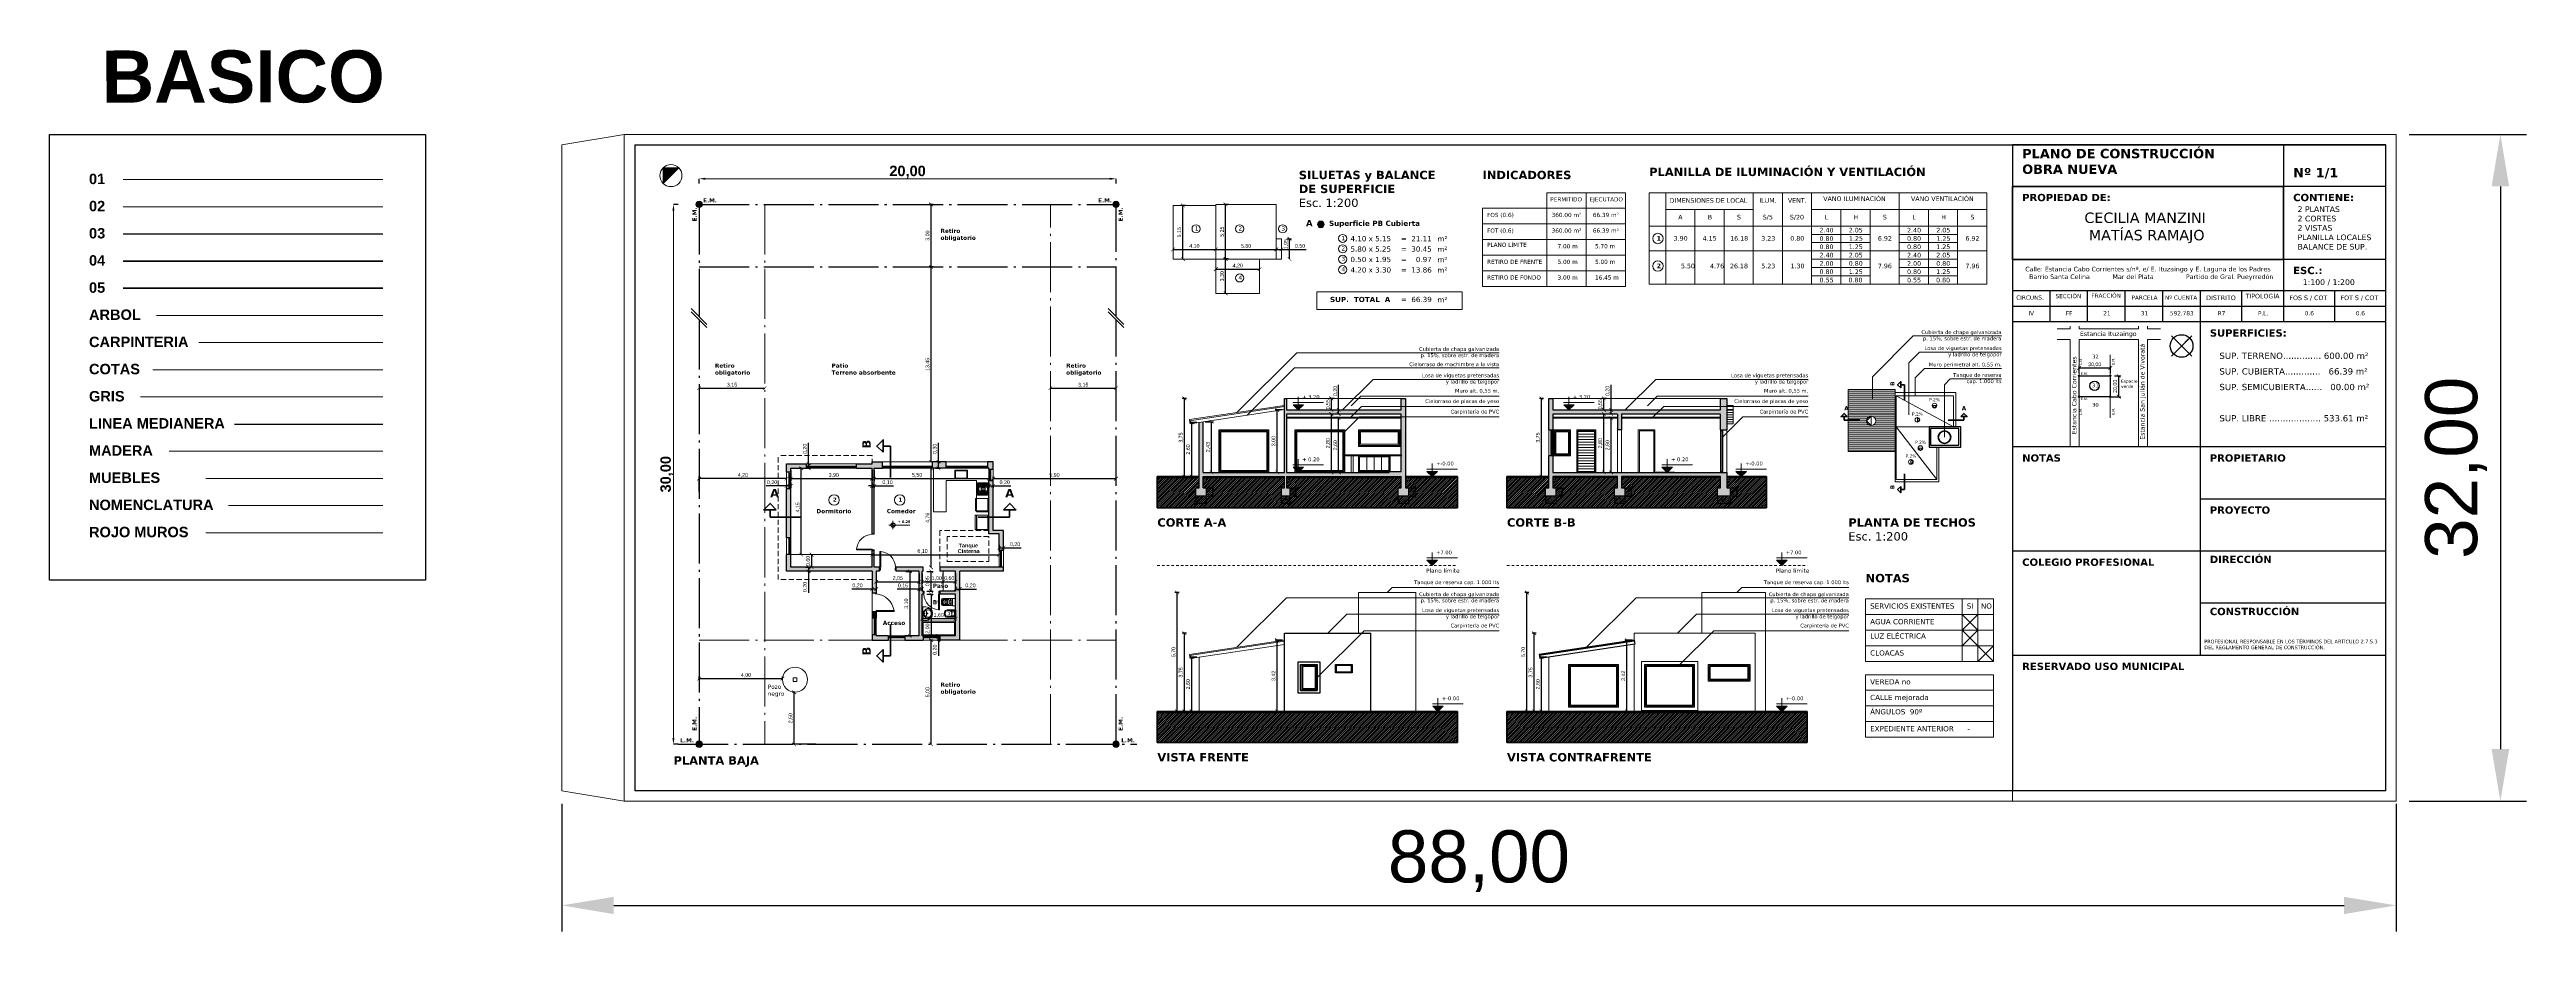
# Model space of a CAD drawing. Header units: millimetres. Extents: x 1434 to 1553, y 1501 to 1543.
import ezdxf

# ---------------------------------------------------------------- set-up
doc = ezdxf.new("R2010")
doc.units = ezdxf.units.MM
doc.linetypes.add('ACAD_ISO04W100', pattern=[30, 24, -3, 0, -3])
doc.linetypes.add('HIDDEN', pattern=[0.375, 0.25, -0.125])
for name, color, linetype, lineweight in [('0.1', 50, 'Continuous', 0), ('0.2', 40, 'Continuous', 20), ('0.3', 30, 'Continuous', 30), ('0.4', 20, 'Continuous', 40), ('0.5', 10, 'Continuous', 40), ('carpinterias', 140, 'Continuous', 9), ('cotas', 104, 'Continuous', 18), ('L.M.', 160, 'ACAD_ISO04W100', 30), ('muebles', 7, 'Continuous', 13), ('nomenclatura', 41, 'Continuous', 18)]:
    doc.layers.add(name, color=color, linetype=linetype, lineweight=lineweight)
for name, color, linetype, lineweight, true_color in [('arbol', 7, 'Continuous', 18, 0x00701c), ('gris', 252, 'Continuous', 18, 0x696969), ('rojo muros', 7, 'Continuous', 18, 0xe60a62)]:
    doc.layers.add(name, color=color, linetype=linetype, lineweight=lineweight, true_color=true_color)
doc.styles.add('SANSSERIFBOLD', font='sasb____.pfb')
doc.styles.get("Standard").update_dxf_attribs({"font": 'ARIAL.TTF'})
doc.dimstyles.new('BM-1en 100', dxfattribs={"dimtxt": 0.18, "dimasz": 0.18, "dimexe": 0.1, "dimexo": 0.1, "dimgap": 0.05, "dimtad": 1, "dimtxsty": 'Standard', "dimblk": 'ARCHTICK', "dimcen": -0.18, "dimadec": 0, "dimazin": 0, "dimtfac": 1, "dimtmove": 0, "dimatfit": 3, "dimldrblk": 'ARCHTICK', "dimfxl": 1, "dimarcsym": 0})
doc.dimstyles.new('ISO-25', dxfattribs={"dimtxt": 2.5, "dimasz": 2.5, "dimexe": 1.25, "dimexo": 0.625, "dimtad": 1, "dimtxsty": 'Standard', "dimcen": 2.5, "dimadec": 0, "dimazin": 0, "dimtfac": 1, "dimtmove": 0, "dimatfit": 3, "dimfxl": 1, "dimarcsym": 0})

# ---------------------------------------------------------------- blocks, each defined once
blk = doc.blocks.new('*D11')
at = {"layer": 'cotas', "color": 0, "lineweight": -2}
for p, q in [((1458.48, 1507.01), (1458.48, 1500.89)), ((1546.48, 1507.01), (1546.48, 1500.89)), ((1460.98, 1502.14), (1543.98, 1502.14))]:
    blk.add_line(p, q, dxfattribs=at)
at = {"layer": 'cotas', "color": 0}
for points in [[(1460.98, 1502.55), (1460.98, 1501.72), (1458.48, 1502.14)], [(1543.98, 1502.55), (1543.98, 1501.72), (1546.48, 1502.14)]]:
    blk.add_solid(points, dxfattribs=at)
at = {"layer": 'Defpoints', "color": 0}
for p in [(1458.48, 1507.64), (1546.48, 1507.64), (1546.48, 1502.14)]:
    blk.add_point(p, dxfattribs=at)
at = {"layer": 'cotas', "color": 0, "insert": (1502.48, 1504.26), "char_height": 2.5, "attachment_point": 5}
blk.add_mtext('88,00', dxfattribs=at)
blk = doc.blocks.new('*D5')
at = {"layer": 'cotas', "color": 0, "lineweight": -2}
for p, q in [((1547.11, 1539.14), (1552.73, 1539.14)), ((1551.48, 1536.64), (1551.48, 1509.64)), ((1547.11, 1507.14), (1552.73, 1507.14))]:
    blk.add_line(p, q, dxfattribs=at)
at = {"layer": 'cotas', "color": 0}
for points in [[(1551.06, 1536.64), (1551.9, 1536.64), (1551.48, 1539.14)], [(1551.06, 1509.64), (1551.9, 1509.64), (1551.48, 1507.14)]]:
    blk.add_solid(points, dxfattribs=at)
at = {"layer": 'Defpoints', "color": 0}
for p in [(1546.48, 1539.14), (1546.48, 1507.14), (1551.48, 1507.14)]:
    blk.add_point(p, dxfattribs=at)
at = {"layer": 'cotas', "color": 0, "insert": (1549.35, 1523.14), "char_height": 2.5, "attachment_point": 5, "rotation": 90}
blk.add_mtext('32,00', dxfattribs=at)
blk = doc.blocks.new('*D6')
at = {"layer": 'cotas', "color": 0, "linetype": 'Continuous', "lineweight": -2}
for p, q in [((1464.07, 1535.78), (1463.84, 1535.78)), ((1464.07, 1509.87), (1463.84, 1509.87))]:
    blk.add_line(p, q, dxfattribs=at)
at = {"layer": 'cotas', "color": 0, "linetype": 'Continuous', "lineweight": 9}
blk.add_line((1463.84, 1535.48), (1463.84, 1510.17), dxfattribs=at)
at = {"layer": 'cotas', "color": 0, "linetype": 'Continuous'}
for points in [[(1463.79, 1535.48), (1463.89, 1535.48), (1463.84, 1535.78)], [(1463.79, 1510.17), (1463.89, 1510.17), (1463.84, 1509.87)]]:
    blk.add_solid(points, dxfattribs=at)
at = {"layer": 'Defpoints', "color": 0, "linetype": 'Continuous'}
for p in [(1464.07, 1535.78), (1463.84, 1509.87), (1464.07, 1509.87)]:
    blk.add_point(p, dxfattribs=at)
at = {"layer": 'cotas', "linetype": 'Continuous', "insert": (1463.52, 1522.83), "char_height": 0.5, "attachment_point": 5, "rotation": 90, "style": 'SANSSERIFBOLD'}
blk.add_mtext('30,00', dxfattribs=at)
blk = doc.blocks.new('_ArchTick')
at = {"color": 0, "linetype": 'ByBlock', "const_width": 0.15}
blk.add_lwpolyline([(-0.5, -0.5), (0.5, 0.5)], dxfattribs=at)
blk = doc.blocks.new('*D7')
at = {"layer": 'cotas', "color": 0, "lineweight": -2}
for p, q in [((1476.3, 1514.87), (1476.1, 1514.87)), ((1476.2, 1509.87), (1476.2, 1514.87))]:
    blk.add_line(p, q, dxfattribs=at)
at = {"layer": 'Defpoints', "color": 0}
for p in [(1476.2, 1514.87), (1476.4, 1514.87), (1476.2, 1509.87)]:
    blk.add_point(p, dxfattribs=at)
at = {"layer": 'cotas', "color": 0, "lineweight": -2, "xscale": 0.18, "yscale": 0.18, "zscale": 0.18}
for p, rotation in [((1476.2, 1514.87), 90), ((1476.2, 1509.87), 270)]:
    blk.add_blockref('_ArchTick', p, dxfattribs=dict(at, rotation=rotation))
at = {"layer": 'cotas', "color": 0, "insert": (1476.04, 1512.37), "char_height": 0.18, "attachment_point": 5, "rotation": 90}
blk.add_mtext('5,00', dxfattribs=at)
blk = doc.blocks.new('*D8')
at = {"layer": 'cotas', "color": 0, "lineweight": -2}
blk.add_line((1481.92, 1526.96), (1485.07, 1526.96), dxfattribs=at)
at = {"layer": 'Defpoints', "color": 0}
for p in [(1481.92, 1526.96), (1485.07, 1526.96), (1485.07, 1526.96)]:
    blk.add_point(p, dxfattribs=at)
at = {"layer": 'cotas', "color": 0, "lineweight": -2, "xscale": 0.18, "yscale": 0.18, "zscale": 0.18, "rotation": 180}
blk.add_blockref('_ArchTick', (1481.92, 1526.96), dxfattribs=at)
at = {"layer": 'cotas', "color": 0, "lineweight": -2, "xscale": 0.18, "yscale": 0.18, "zscale": 0.18}
blk.add_blockref('_ArchTick', (1485.07, 1526.96), dxfattribs=at)
at = {"layer": 'cotas', "color": 0, "insert": (1483.5, 1527.11), "char_height": 0.18, "attachment_point": 5}
blk.add_mtext('3,15', dxfattribs=at)
blk = doc.blocks.new('*D9')
at = {"layer": 'cotas', "color": 0, "lineweight": -2}
blk.add_line((1465.07, 1526.96), (1468.22, 1526.96), dxfattribs=at)
at = {"layer": 'Defpoints', "color": 0}
for p in [(1465.07, 1526.96), (1468.22, 1526.96), (1468.22, 1526.96)]:
    blk.add_point(p, dxfattribs=at)
at = {"layer": 'cotas', "color": 0, "lineweight": -2, "xscale": 0.18, "yscale": 0.18, "zscale": 0.18, "rotation": 180}
blk.add_blockref('_ArchTick', (1465.07, 1526.96), dxfattribs=at)
at = {"layer": 'cotas', "color": 0, "lineweight": -2, "xscale": 0.18, "yscale": 0.18, "zscale": 0.18}
blk.add_blockref('_ArchTick', (1468.22, 1526.96), dxfattribs=at)
at = {"layer": 'cotas', "color": 0, "insert": (1466.65, 1527.11), "char_height": 0.18, "attachment_point": 5}
blk.add_mtext('3,15', dxfattribs=at)
blk = doc.blocks.new('*D10')
at = {"layer": 'cotas', "color": 0, "linetype": 'Continuous', "lineweight": -2}
for p, q in [((1465.07, 1536.78), (1465.07, 1537.01)), ((1485.07, 1536.78), (1485.07, 1537.01))]:
    blk.add_line(p, q, dxfattribs=at)
at = {"layer": 'cotas', "color": 0, "linetype": 'Continuous', "lineweight": 9}
blk.add_line((1465.37, 1537.01), (1484.77, 1537.01), dxfattribs=at)
at = {"layer": 'cotas', "color": 0, "linetype": 'Continuous'}
for points in [[(1465.37, 1537.06), (1465.37, 1536.96), (1465.07, 1537.01)], [(1484.77, 1537.06), (1484.77, 1536.96), (1485.07, 1537.01)]]:
    blk.add_solid(points, dxfattribs=at)
at = {"layer": 'Defpoints', "color": 0, "linetype": 'Continuous'}
for p in [(1465.07, 1536.78), (1485.07, 1537.01), (1485.07, 1536.78)]:
    blk.add_point(p, dxfattribs=at)
at = {"layer": 'cotas', "linetype": 'Continuous', "insert": (1475.07, 1537.33), "char_height": 0.5, "attachment_point": 5, "style": 'SANSSERIFBOLD'}
blk.add_mtext('20,00', dxfattribs=at)
blk = doc.blocks.new('cocina.anafe')
for points in [[(0.05, 0.5), (0.65, 0.5), (0.65, 0), (0.05, 0)], [(0.07, 0.07), (0.63, 0.07), (0.63, 0.02), (0.07, 0.02)], [(0.08, 0.38), (0.08, 0.39), (0.14, 0.39), (0.14, 0.38)], [(0.08, 0.19), (0.08, 0.19), (0.14, 0.19), (0.14, 0.19)], [(0.1, 0.45), (0.11, 0.45), (0.15, 0.41), (0.15, 0.4)], [(0.11, 0.32), (0.1, 0.33), (0.15, 0.37), (0.15, 0.37)], [(0.1, 0.25), (0.11, 0.25), (0.15, 0.21), (0.15, 0.21)], [(0.11, 0.13), (0.1, 0.13), (0.15, 0.17), (0.15, 0.17)], [(0.17, 0.47), (0.17, 0.47), (0.17, 0.41), (0.17, 0.41)], [(0.17, 0.3), (0.17, 0.3), (0.17, 0.36), (0.17, 0.36)], [(0.17, 0.28), (0.17, 0.28), (0.17, 0.22), (0.17, 0.22)], [(0.17, 0.1), (0.17, 0.1), (0.17, 0.17), (0.17, 0.17)], [(0.23, 0.45), (0.23, 0.45), (0.19, 0.4), (0.18, 0.41)], [(0.23, 0.33), (0.23, 0.32), (0.18, 0.37), (0.19, 0.37)], [(0.23, 0.25), (0.23, 0.25), (0.19, 0.21), (0.18, 0.21)], [(0.23, 0.13), (0.23, 0.13), (0.18, 0.17), (0.19, 0.17)], [(0.26, 0.39), (0.26, 0.38), (0.19, 0.38), (0.19, 0.39)], [(0.26, 0.19), (0.26, 0.19), (0.19, 0.19), (0.19, 0.19)], [(0.44, 0.39), (0.44, 0.38), (0.51, 0.38), (0.51, 0.39)], [(0.44, 0.19), (0.44, 0.19), (0.51, 0.19), (0.51, 0.19)], [(0.47, 0.45), (0.47, 0.45), (0.51, 0.4), (0.51, 0.41)], [(0.47, 0.33), (0.47, 0.32), (0.51, 0.37), (0.51, 0.37)], [(0.47, 0.25), (0.47, 0.25), (0.51, 0.21), (0.51, 0.21)], [(0.47, 0.13), (0.47, 0.13), (0.51, 0.17), (0.51, 0.17)], [(0.53, 0.47), (0.53, 0.47), (0.53, 0.41), (0.53, 0.41)], [(0.53, 0.3), (0.53, 0.3), (0.53, 0.36), (0.53, 0.36)], [(0.53, 0.28), (0.53, 0.28), (0.53, 0.22), (0.53, 0.22)], [(0.53, 0.1), (0.53, 0.1), (0.53, 0.17), (0.53, 0.17)], [(0.59, 0.45), (0.59, 0.45), (0.55, 0.41), (0.55, 0.4)], [(0.62, 0.38), (0.62, 0.39), (0.55, 0.39), (0.55, 0.38)], [(0.59, 0.32), (0.59, 0.33), (0.55, 0.37), (0.55, 0.37)], [(0.59, 0.25), (0.59, 0.25), (0.55, 0.21), (0.55, 0.21)], [(0.62, 0.19), (0.62, 0.19), (0.55, 0.19), (0.55, 0.19)], [(0.59, 0.13), (0.59, 0.13), (0.55, 0.17), (0.55, 0.17)]]:
    blk.add_lwpolyline(points, close=True)
for points in [[(0.09, 0.49), (0.25, 0.49, -0.414214), (0.26, 0.48), (0.26, 0.29, -0.414214), (0.25, 0.28), (0.09, 0.28, -0.414214), (0.07, 0.29), (0.07, 0.48, -0.414214)], [(0.09, 0.3), (0.25, 0.3, -0.414214), (0.26, 0.28), (0.26, 0.1, -0.414214), (0.25, 0.08), (0.09, 0.08, -0.414214), (0.07, 0.1), (0.07, 0.28, -0.414214)], [(0.61, 0.49), (0.45, 0.49, 0.414214), (0.43, 0.48), (0.43, 0.29, 0.414214), (0.45, 0.28), (0.61, 0.28, 0.414214), (0.62, 0.29), (0.62, 0.48, 0.414214)], [(0.61, 0.3), (0.45, 0.3, 0.414214), (0.43, 0.28), (0.43, 0.1, 0.414214), (0.45, 0.08), (0.61, 0.08, 0.414214), (0.62, 0.1), (0.62, 0.28, 0.414214)]]:
    blk.add_lwpolyline(points, format="xyb", close=True)
at = {"linetype": 'Continuous', "lineweight": 5}
blk.add_lwpolyline([(0.31, 0.38), (0.39, 0.38), (0.39, 0.19), (0.31, 0.19)], close=True, dxfattribs=at)
for centre, radius in [((0.11, 0.05), 0.0166), ((0.17, 0.39), 0.0625), ((0.17, 0.19), 0.0625), ((0.17, 0.39), 0.0364), ((0.17, 0.19), 0.0364), ((0.17, 0.05), 0.0166), ((0.23, 0.05), 0.0166), ((0.44, 0.05), 0.0166), ((0.53, 0.39), 0.0625), ((0.53, 0.19), 0.0625), ((0.53, 0.39), 0.0364), ((0.53, 0.19), 0.0364), ((0.61, 0.05), 0.0166)]:
    blk.add_circle(centre, radius)
blk = doc.blocks.new('i')
at = {"layer": '0.2'}
for p, q in [((1235.13, 1802.35), (1235.32, 1802.35)), ((1235.13, 1802.3), (1235.49, 1802.3)), ((1235.49, 1802.04), (1235.13, 1802.04)), ((1235.13, 1802), (1235.32, 1802)), ((1235.32, 1802.35), (1235.51, 1802.35)), ((1235.32, 1802), (1235.51, 1802)), ((1235.36, 1802.22), (1235.36, 1802.12)), ((1235.49, 1802.3), (1235.49, 1802.05)), ((1235.51, 1802.35), (1235.51, 1802))]:
    blk.add_line(p, q, dxfattribs=at)
for centre in [(1235.42, 1802.25), (1235.42, 1802.09)]:
    blk.add_circle(centre, 0.0085, dxfattribs=at)
for centre, radius, start, end in [((1235.38, 1802.17), 0.377, 168.5558, 191.4442), ((1235.13, 1802.22), 0.125, 90, 168.5558), ((1235.13, 1802.12), 0.125, 191.4442, 270), ((1235.38, 1802.17), 0.332, 168.5558, 191.4442), ((1235.13, 1802.22), 0.08, 90, 168.5558), ((1235.13, 1802.12), 0.08, 191.4442, 270), ((1235.2, 1802.17), 0.0578, 2.6193, 78.3941), ((1235.2, 1802.15), 0.075, 82.3942, 82.744), ((1235.2, 1802.18), 0.0578, 281.6059, 357.3807), ((1235.2, 1802.19), 0.075, 277.256, 277.6058), ((1235.28, 1802.22), 0.08, 0, 90), ((1235.28, 1802.12), 0.08, 270, 0), ((1235.49, 1802.3), 0.002, 0, 90), ((1235.49, 1802.05), 0.002, 270, 0), ((1235.51, 1802.35), 0.003, 0, 90), ((1235.51, 1802), 0.003, 270, 0)]:
    blk.add_arc(centre, radius, start, end, dxfattribs=at)
blk = doc.blocks.new('in')
at = {"layer": '0.2'}
for p, q in [((1235.24, 1801.74), (1234.96, 1801.74)), ((1235.24, 1801.49), (1234.96, 1801.49)), ((1235.28, 1801.78), (1234.97, 1801.78)), ((1235.28, 1801.45), (1234.97, 1801.45)), ((1234.98, 1801.61), (1234.98, 1801.65)), ((1234.98, 1801.61), (1234.98, 1801.58)), ((1235.05, 1801.72), (1235.12, 1801.72)), ((1235.05, 1801.51), (1235.12, 1801.51)), ((1235.28, 1801.78), (1235.41, 1801.78)), ((1235.28, 1801.45), (1235.41, 1801.45)), ((1235.35, 1801.71), (1235.35, 1801.61)), ((1235.35, 1801.52), (1235.35, 1801.61)), ((1235.42, 1801.61), (1235.42, 1801.77)), ((1235.42, 1801.61), (1235.42, 1801.46))]:
    blk.add_line(p, q, dxfattribs=at)
for points in [[(1235.33, 1801.69, -0.120573), (1235.33, 1801.69, -0.105064), (1235.32, 1801.69, -0.088664), (1235.32, 1801.69, -0.079761), (1235.32, 1801.69, -0.079761), (1235.32, 1801.7, -0.088664), (1235.32, 1801.7, -0.105064), (1235.33, 1801.7, -0.120573), (1235.33, 1801.7, -0.120573)], [(1235.33, 1801.54, 0.120573), (1235.33, 1801.54, 0.105064), (1235.32, 1801.54, 0.088664), (1235.32, 1801.54, 0.079761), (1235.32, 1801.54, 0.079761), (1235.32, 1801.53, 0.088664), (1235.32, 1801.53, 0.105064), (1235.33, 1801.53, 0.120573), (1235.33, 1801.53, 0.120573)], [(1235.33, 1801.7, -0.135765), (1235.33, 1801.7, -0.106933), (1235.33, 1801.7, -0.081683), (1235.33, 1801.7, -0.069843), (1235.33, 1801.69, -0.069843), (1235.33, 1801.69, -0.081683), (1235.33, 1801.69, -0.106933), (1235.33, 1801.69, -0.135765), (1235.33, 1801.69, -0.135765)], [(1235.33, 1801.53, 0.135765), (1235.33, 1801.53, 0.106933), (1235.33, 1801.53, 0.081683), (1235.33, 1801.53, 0.069843), (1235.33, 1801.54, 0.069843), (1235.33, 1801.54, 0.081683), (1235.33, 1801.54, 0.106933), (1235.33, 1801.54, 0.135765), (1235.33, 1801.54, 0.135765)]]:
    blk.add_lwpolyline(points, format="xyb", dxfattribs=at)
blk.add_lwpolyline([(1235.43, 1801.79), (1235.43, 1801.44), (1235.55, 1801.44), (1235.55, 1801.79)], close=True, dxfattribs=at)
for centre, radius, start, end in [((1235.85, 1801.61), 0.956, 173.5646, 180), ((1235.85, 1801.61), 0.956, 180, 186.4354), ((1234.97, 1801.71), 0.0678, 90, 173.5646), ((1234.97, 1801.52), 0.0678, 186.4354, 270), ((1234.97, 1801.71), 0.023, 90, 173.5729), ((1235.85, 1801.61), 0.909, 173.5729, 180), ((1235.85, 1801.61), 0.909, 180, 186.4271), ((1234.97, 1801.52), 0.023, 186.4271, 270), ((1235.05, 1801.65), 0.0648, 90, 180), ((1235.05, 1801.58), 0.0648, 180, 270), ((1235.11, 1801.61), 0.0504, 121.4719, 180), ((1235.11, 1801.61), 0.0504, 180, 238.5281), ((1235.12, 1801.6), 0.069, 89.562, 122.8418), ((1235.12, 1801.63), 0.069, 237.1582, 270.438), ((1235.12, 1801.6), 0.069, 57.1582, 90.438), ((1235.12, 1801.63), 0.069, 269.562, 302.8418), ((1235.16, 1801.67), 0.027, 3.3632, 90), ((1235.13, 1801.61), 0.0504, 0, 58.5281), ((1235.13, 1801.61), 0.0504, 301.4719, 0), ((1235.16, 1801.56), 0.027, 270, 356.6368), ((1234.23, 1801.61), 0.957, 0, 3.3632), ((1234.23, 1801.61), 0.957, 356.6368, 0), ((1235.24, 1801.71), 0.023, 6.4271, 90), ((1235.24, 1801.52), 0.023, 270, 353.5729), ((1234.36, 1801.61), 0.909, 0, 6.4271), ((1234.36, 1801.61), 0.909, 353.5729, 0), ((1235.28, 1801.71), 0.0702, 0, 90), ((1235.28, 1801.52), 0.0702, 270, 0), ((1235.41, 1801.77), 0.00819, 0, 90), ((1235.41, 1801.46), 0.00819, 270, 0), ((1235.42, 1801.65), 0.0184, 28.8884, 87.2919), ((1235.42, 1801.58), 0.0184, 272.7081, 331.1116), ((1235.37, 1801.61), 0.0742, 327.5048, 32.4952)]:
    blk.add_arc(centre, radius, start, end, dxfattribs=at)
for p in [(1234.94, 1801.61), (1235.27, 1801.61), (1235.32, 1801.69), (1235.35, 1801.52), (1235.42, 1801.77), (1235.42, 1801.46)]:
    blk.add_point(p, dxfattribs=at)
blk = doc.blocks.new('pil')
at = {"layer": '0.1'}
blk.add_line((1235.26, 1804.11), (1235.06, 1804.11), dxfattribs=at)
blk.add_lwpolyline([(1235.17, 1803.86, 0.080772), (1235.26, 1803.87, 0.088756), (1235.33, 1803.91, 0.11126), (1235.37, 1803.97, 0.120398), (1235.39, 1804.04, 0.120398), (1235.37, 1804.11, 0.11126), (1235.33, 1804.17, 0.088756), (1235.26, 1804.21, 0.080772), (1235.17, 1804.23, 0.080772), (1235.07, 1804.21, 0.089305), (1235, 1804.17, 0.104793), (1234.95, 1804.11, 0.119182), (1234.93, 1804.04, 0.119182), (1234.95, 1803.97, 0.104793), (1235, 1803.91, 0.089305), (1235.07, 1803.87, 0.080772)], format="xyb", close=True, dxfattribs=at)
for points in [[(1235.16, 1803.87, -0.02495), (1235.14, 1803.87, -0.088119)], [(1235.16, 1803.87, 0.072856), (1235.24, 1803.88, 0.088119)]]:
    blk.add_lwpolyline(points, format="xyb", dxfattribs=at)
for centre, radius in [((1235.03, 1804.16), 0.012), ((1235.16, 1804.07), 0.0219), ((1235.16, 1804.07), 0.0179), ((1235.16, 1804.2), 0.012), ((1235.29, 1804.16), 0.012)]:
    blk.add_circle(centre, radius, dxfattribs=at)
for centre, radius, start, end in [((1235.06, 1804.03), 0.08, 90, 180), ((1235.14, 1804.03), 0.154, 177.9004, 269.4552), ((1235.19, 1804.03), 0.154, 290.171, 2.0996), ((1235.26, 1804.03), 0.08, 0, 90)]:
    blk.add_arc(centre, radius, start, end, dxfattribs=at)
at = {"layer": '0.2'}
blk.add_lwpolyline([(1235.17, 1803.84, 0.080772), (1235.26, 1803.86, 0.089305), (1235.34, 1803.9, 0.110962), (1235.39, 1803.97, 0.119182), (1235.41, 1804.04, 0.119182), (1235.39, 1804.12, 0.110962), (1235.34, 1804.18, 0.089305), (1235.26, 1804.23, 0.080772), (1235.17, 1804.24, 0.080772), (1235.07, 1804.23, 0.089305), (1234.99, 1804.18, 0.104793), (1234.94, 1804.12, 0.119182), (1234.92, 1804.04, 0.119182), (1234.94, 1803.97, 0.104793), (1234.99, 1803.9, 0.089305), (1235.07, 1803.86, 0.080772)], format="xyb", close=True, dxfattribs=at)
blk = doc.blocks.new('*D12')
at = {"layer": 'cotas', "color": 0, "lineweight": -2}
for p, q in [((1532.97, 1527.55), (1533.27, 1527.55)), ((1533.17, 1526.55), (1533.17, 1527.55)), ((1532.71, 1526.55), (1533.27, 1526.55))]:
    blk.add_line(p, q, dxfattribs=at)
at = {"layer": 'Defpoints', "color": 0}
for p in [(1532.87, 1527.55), (1533.17, 1527.55), (1532.61, 1526.55)]:
    blk.add_point(p, dxfattribs=at)
at = {"layer": 'cotas', "color": 0, "lineweight": -2, "xscale": 0.18, "yscale": 0.18, "zscale": 0.18}
for p, rotation in [((1533.17, 1527.55), 90), ((1533.17, 1526.55), 270)]:
    blk.add_blockref('_ArchTick', p, dxfattribs=dict(at, rotation=rotation))
at = {"layer": 'cotas', "color": 0, "insert": (1533.01, 1527.05), "char_height": 0.18, "attachment_point": 5, "rotation": 90}
blk.add_mtext('20,00', dxfattribs=at)
blk = doc.blocks.new('*D13')
at = {"layer": 'cotas', "color": 0, "lineweight": -2}
for p, q in [((1531.27, 1527.68), (1531.27, 1528.03)), ((1531.27, 1527.93), (1532.77, 1527.93)), ((1532.77, 1527.68), (1532.77, 1528.03))]:
    blk.add_line(p, q, dxfattribs=at)
at = {"layer": 'Defpoints', "color": 0}
for p in [(1531.27, 1527.58), (1532.77, 1527.93), (1532.77, 1527.58)]:
    blk.add_point(p, dxfattribs=at)
at = {"layer": 'cotas', "color": 0, "lineweight": -2, "xscale": 0.18, "yscale": 0.18, "zscale": 0.18, "rotation": 180}
blk.add_blockref('_ArchTick', (1531.27, 1527.93), dxfattribs=at)
at = {"layer": 'cotas', "color": 0, "lineweight": -2, "xscale": 0.18, "yscale": 0.18, "zscale": 0.18}
blk.add_blockref('_ArchTick', (1532.77, 1527.93), dxfattribs=at)
at = {"layer": 'cotas', "color": 0, "insert": (1532.02, 1528.09), "char_height": 0.18, "attachment_point": 5}
blk.add_mtext('30,00', dxfattribs=at)
blk = doc.blocks.new('*D14')
at = {"layer": 'cotas', "color": 0, "lineweight": -2}
for p, q in [((1465.07, 1512.97), (1465.07, 1513.12)), ((1465.07, 1513.02), (1469.07, 1513.02)), ((1469.07, 1512.97), (1469.07, 1513.12))]:
    blk.add_line(p, q, dxfattribs=at)
at = {"layer": 'Defpoints', "color": 0}
for p in [(1465.07, 1512.87), (1469.07, 1513.02), (1469.07, 1512.87)]:
    blk.add_point(p, dxfattribs=at)
at = {"layer": 'cotas', "color": 0, "lineweight": -2, "xscale": 0.18, "yscale": 0.18, "zscale": 0.18, "rotation": 180}
blk.add_blockref('_ArchTick', (1465.07, 1513.02), dxfattribs=at)
at = {"layer": 'cotas', "color": 0, "lineweight": -2, "xscale": 0.18, "yscale": 0.18, "zscale": 0.18}
blk.add_blockref('_ArchTick', (1469.07, 1513.02), dxfattribs=at)
at = {"layer": 'cotas', "color": 0, "insert": (1467.32, 1513.18), "char_height": 0.18, "attachment_point": 5}
blk.add_mtext('4,00', dxfattribs=at)
blk = doc.blocks.new('*D15')
at = {"layer": 'cotas', "color": 0, "lineweight": -2}
for p, q in [((1469.67, 1512.37), (1469.53, 1512.37)), ((1469.63, 1509.87), (1469.63, 1512.37)), ((1470.67, 1509.87), (1469.53, 1509.87))]:
    blk.add_line(p, q, dxfattribs=at)
at = {"layer": 'Defpoints', "color": 0}
for p in [(1469.63, 1512.37), (1469.77, 1512.37), (1470.77, 1509.87)]:
    blk.add_point(p, dxfattribs=at)
at = {"layer": 'cotas', "color": 0, "lineweight": -2, "xscale": 0.18, "yscale": 0.18, "zscale": 0.18}
for p, rotation in [((1469.63, 1512.37), 90), ((1469.63, 1509.87), 270)]:
    blk.add_blockref('_ArchTick', p, dxfattribs=dict(at, rotation=rotation))
at = {"layer": 'cotas', "color": 0, "insert": (1469.47, 1511.12), "char_height": 0.18, "attachment_point": 5, "rotation": 90}
blk.add_mtext('2,50', dxfattribs=at)
blk = doc.blocks.new('*D16')
at = {"layer": 'cotas', "color": 0, "lineweight": -2}
for p, q in [((1469.97, 1523.12), (1469.87, 1523.12)), ((1469.97, 1518.97), (1469.97, 1523.12))]:
    blk.add_line(p, q, dxfattribs=at)
at = {"layer": 'Defpoints', "color": 0}
for p in [(1469.97, 1523.12), (1470.07, 1523.12), (1469.97, 1518.97)]:
    blk.add_point(p, dxfattribs=at)
at = {"layer": 'cotas', "color": 0, "lineweight": -2, "xscale": 0.18, "yscale": 0.18, "zscale": 0.18}
for p, rotation in [((1469.97, 1523.12), 90), ((1469.97, 1518.97), 270)]:
    blk.add_blockref('_ArchTick', p, dxfattribs=dict(at, rotation=rotation))
at = {"layer": 'cotas', "color": 0, "insert": (1469.81, 1521.24), "char_height": 0.18, "attachment_point": 5, "rotation": 90}
blk.add_mtext('4,15', dxfattribs=at)
blk = doc.blocks.new('*D17')
at = {"layer": 'cotas', "color": 0, "lineweight": -2}
for p, q in [((1469.47, 1523.01), (1469.47, 1522.52)), ((1469.47, 1522.62), (1473.37, 1522.62)), ((1473.37, 1523.02), (1473.37, 1522.52))]:
    blk.add_line(p, q, dxfattribs=at)
at = {"layer": 'Defpoints', "color": 0}
for p in [(1469.47, 1523.11), (1473.37, 1523.12), (1473.37, 1522.62)]:
    blk.add_point(p, dxfattribs=at)
at = {"layer": 'cotas', "color": 0, "lineweight": -2, "xscale": 0.18, "yscale": 0.18, "zscale": 0.18, "rotation": 180}
blk.add_blockref('_ArchTick', (1469.47, 1522.62), dxfattribs=at)
at = {"layer": 'cotas', "color": 0, "lineweight": -2, "xscale": 0.18, "yscale": 0.18, "zscale": 0.18}
blk.add_blockref('_ArchTick', (1473.37, 1522.62), dxfattribs=at)
at = {"layer": 'cotas', "color": 0, "insert": (1471.53, 1522.78), "char_height": 0.18, "attachment_point": 5}
blk.add_mtext('3,90', dxfattribs=at)
blk = doc.blocks.new('*D18')
at = {"layer": 'cotas', "color": 0, "lineweight": -2}
for p, q in [((1473.47, 1523.01), (1473.47, 1522.52)), ((1473.47, 1522.62), (1478.97, 1522.62)), ((1478.97, 1523.07), (1478.97, 1522.52))]:
    blk.add_line(p, q, dxfattribs=at)
at = {"layer": 'Defpoints', "color": 0}
for p in [(1473.47, 1523.11), (1478.97, 1523.17), (1478.97, 1522.62)]:
    blk.add_point(p, dxfattribs=at)
at = {"layer": 'cotas', "color": 0, "lineweight": -2, "xscale": 0.18, "yscale": 0.18, "zscale": 0.18, "rotation": 180}
blk.add_blockref('_ArchTick', (1473.47, 1522.62), dxfattribs=at)
at = {"layer": 'cotas', "color": 0, "lineweight": -2, "xscale": 0.18, "yscale": 0.18, "zscale": 0.18}
blk.add_blockref('_ArchTick', (1478.97, 1522.62), dxfattribs=at)
at = {"layer": 'cotas', "color": 0, "insert": (1475.53, 1522.78), "char_height": 0.18, "attachment_point": 5}
blk.add_mtext('5,50', dxfattribs=at)
blk = doc.blocks.new('*D19')
at = {"layer": 'cotas', "color": 0, "lineweight": -2}
for p, q in [((1476.19, 1523.12), (1476.1, 1523.12)), ((1476.2, 1518.36), (1476.2, 1523.12))]:
    blk.add_line(p, q, dxfattribs=at)
at = {"layer": 'Defpoints', "color": 0}
for p in [(1476.2, 1523.12), (1476.29, 1523.12), (1476.2, 1518.36)]:
    blk.add_point(p, dxfattribs=at)
at = {"layer": 'cotas', "color": 0, "lineweight": -2, "xscale": 0.18, "yscale": 0.18, "zscale": 0.18}
for p, rotation in [((1476.2, 1523.12), 90), ((1476.2, 1518.36), 270)]:
    blk.add_blockref('_ArchTick', p, dxfattribs=dict(at, rotation=rotation))
at = {"layer": 'cotas', "color": 0, "insert": (1476.04, 1520.74), "char_height": 0.18, "attachment_point": 5, "rotation": 90}
blk.add_mtext('4,76', dxfattribs=at)
blk = doc.blocks.new('*D20')
at = {"layer": 'cotas', "color": 0, "lineweight": -2}
for p, q in [((1476, 1518.17), (1476.3, 1518.17)), ((1476.2, 1517.22), (1476.2, 1518.17)), ((1476, 1517.22), (1476.3, 1517.22))]:
    blk.add_line(p, q, dxfattribs=at)
at = {"layer": 'Defpoints', "color": 0}
for p in [(1475.9, 1518.17), (1476.2, 1518.17), (1475.9, 1517.22)]:
    blk.add_point(p, dxfattribs=at)
at = {"layer": 'cotas', "color": 0, "lineweight": -2, "xscale": 0.18, "yscale": 0.18, "zscale": 0.18}
for p, rotation in [((1476.2, 1518.17), 90), ((1476.2, 1517.22), 270)]:
    blk.add_blockref('_ArchTick', p, dxfattribs=dict(at, rotation=rotation))
at = {"layer": 'cotas', "color": 0, "insert": (1476.04, 1517.7), "char_height": 0.18, "attachment_point": 5, "rotation": 90}
blk.add_mtext('0,95', dxfattribs=at)
blk = doc.blocks.new('*D21')
at = {"layer": 'cotas', "color": 0, "lineweight": -2}
for p, q in [((1476, 1517.07), (1476.3, 1517.07)), ((1476.2, 1517.07), (1476.2, 1515.07)), ((1476, 1515.07), (1476.3, 1515.07))]:
    blk.add_line(p, q, dxfattribs=at)
at = {"layer": 'Defpoints', "color": 0}
for p in [(1475.9, 1517.07), (1475.9, 1515.07), (1476.2, 1515.07)]:
    blk.add_point(p, dxfattribs=at)
at = {"layer": 'cotas', "color": 0, "lineweight": -2, "xscale": 0.18, "yscale": 0.18, "zscale": 0.18}
for p, rotation in [((1476.2, 1517.07), 90), ((1476.2, 1515.07), 270)]:
    blk.add_blockref('_ArchTick', p, dxfattribs=dict(at, rotation=rotation))
at = {"layer": 'cotas', "color": 0, "insert": (1476.04, 1515.42), "char_height": 0.18, "attachment_point": 5, "rotation": 90}
blk.add_mtext('2,00', dxfattribs=at)
blk = doc.blocks.new('*D22')
at = {"layer": 'cotas', "color": 0, "lineweight": -2}
for p, q in [((1473.57, 1518.06), (1473.57, 1517.57)), ((1473.57, 1517.67), (1475.62, 1517.67)), ((1475.62, 1518.07), (1475.62, 1517.57))]:
    blk.add_line(p, q, dxfattribs=at)
at = {"layer": 'Defpoints', "color": 0}
for p in [(1473.57, 1518.16), (1475.62, 1518.17), (1475.62, 1517.67)]:
    blk.add_point(p, dxfattribs=at)
at = {"layer": 'cotas', "color": 0, "lineweight": -2, "xscale": 0.18, "yscale": 0.18, "zscale": 0.18, "rotation": 180}
blk.add_blockref('_ArchTick', (1473.57, 1517.67), dxfattribs=at)
at = {"layer": 'cotas', "color": 0, "lineweight": -2, "xscale": 0.18, "yscale": 0.18, "zscale": 0.18}
blk.add_blockref('_ArchTick', (1475.62, 1517.67), dxfattribs=at)
at = {"layer": 'cotas', "color": 0, "insert": (1474.6, 1517.83), "char_height": 0.18, "attachment_point": 5}
blk.add_mtext('2,05', dxfattribs=at)
blk = doc.blocks.new('*D23')
at = {"layer": 'cotas', "color": 0, "lineweight": -2}
for p, q in [((1476.77, 1518.06), (1476.77, 1517.57)), ((1476.77, 1517.67), (1477.37, 1517.67)), ((1477.37, 1518.07), (1477.37, 1517.57))]:
    blk.add_line(p, q, dxfattribs=at)
at = {"layer": 'Defpoints', "color": 0}
for p in [(1476.77, 1518.16), (1477.37, 1518.17), (1477.37, 1517.67)]:
    blk.add_point(p, dxfattribs=at)
at = {"layer": 'cotas', "color": 0, "lineweight": -2, "xscale": 0.18, "yscale": 0.18, "zscale": 0.18, "rotation": 180}
blk.add_blockref('_ArchTick', (1476.77, 1517.67), dxfattribs=at)
at = {"layer": 'cotas', "color": 0, "lineweight": -2, "xscale": 0.18, "yscale": 0.18, "zscale": 0.18}
blk.add_blockref('_ArchTick', (1477.37, 1517.67), dxfattribs=at)
at = {"layer": 'cotas', "color": 0, "insert": (1477.07, 1517.83), "char_height": 0.18, "attachment_point": 5}
blk.add_mtext('0,60', dxfattribs=at)
blk = doc.blocks.new('*D24')
at = {"layer": 'cotas', "color": 0, "lineweight": -2}
for p, q in [((1475.77, 1518.06), (1475.77, 1517.57)), ((1475.77, 1517.67), (1476.77, 1517.67)), ((1476.77, 1518.07), (1476.77, 1517.57))]:
    blk.add_line(p, q, dxfattribs=at)
at = {"layer": 'Defpoints', "color": 0}
for p in [(1475.77, 1518.16), (1476.77, 1518.17), (1476.77, 1517.67)]:
    blk.add_point(p, dxfattribs=at)
at = {"layer": 'cotas', "color": 0, "lineweight": -2, "xscale": 0.18, "yscale": 0.18, "zscale": 0.18, "rotation": 180}
blk.add_blockref('_ArchTick', (1475.77, 1517.67), dxfattribs=at)
at = {"layer": 'cotas', "color": 0, "lineweight": -2, "xscale": 0.18, "yscale": 0.18, "zscale": 0.18}
blk.add_blockref('_ArchTick', (1476.77, 1517.67), dxfattribs=at)
at = {"layer": 'cotas', "color": 0, "insert": (1476.47, 1517.83), "char_height": 0.18, "attachment_point": 5}
blk.add_mtext('1,00', dxfattribs=at)
blk = doc.blocks.new('*D25')
at = {"layer": 'cotas', "color": 0, "lineweight": -2}
for p, q in [((1475.77, 1516.29), (1475.77, 1515.8)), ((1477.37, 1516.3), (1477.37, 1515.8)), ((1475.77, 1515.9), (1477.37, 1515.9))]:
    blk.add_line(p, q, dxfattribs=at)
at = {"layer": 'Defpoints', "color": 0}
for p in [(1475.77, 1516.39), (1477.37, 1516.4), (1477.37, 1515.9)]:
    blk.add_point(p, dxfattribs=at)
at = {"layer": 'cotas', "color": 0, "lineweight": -2, "xscale": 0.18, "yscale": 0.18, "zscale": 0.18, "rotation": 180}
blk.add_blockref('_ArchTick', (1475.77, 1515.9), dxfattribs=at)
at = {"layer": 'cotas', "color": 0, "lineweight": -2, "xscale": 0.18, "yscale": 0.18, "zscale": 0.18}
blk.add_blockref('_ArchTick', (1477.37, 1515.9), dxfattribs=at)
at = {"layer": 'cotas', "color": 0, "insert": (1476.57, 1516.06), "char_height": 0.18, "attachment_point": 5}
blk.add_mtext('1,60', dxfattribs=at)
blk = doc.blocks.new('*D26')
at = {"layer": 'cotas', "color": 0, "lineweight": -2}
for p, q in [((1474.98, 1518.17), (1475.28, 1518.17)), ((1475.18, 1518.17), (1475.18, 1515.07)), ((1474.98, 1515.07), (1475.28, 1515.07))]:
    blk.add_line(p, q, dxfattribs=at)
at = {"layer": 'Defpoints', "color": 0}
for p in [(1474.88, 1518.17), (1474.88, 1515.07), (1475.18, 1515.07)]:
    blk.add_point(p, dxfattribs=at)
at = {"layer": 'cotas', "color": 0, "lineweight": -2, "xscale": 0.18, "yscale": 0.18, "zscale": 0.18}
for p, rotation in [((1475.18, 1518.17), 90), ((1475.18, 1515.07), 270)]:
    blk.add_blockref('_ArchTick', p, dxfattribs=dict(at, rotation=rotation))
at = {"layer": 'cotas', "color": 0, "insert": (1475.02, 1516.62), "char_height": 0.18, "attachment_point": 5, "rotation": 90}
blk.add_mtext('3,10', dxfattribs=at)
blk = doc.blocks.new('*D27')
at = {"layer": 'cotas', "color": 0, "lineweight": -2}
blk.add_line((1470.47, 1518.97), (1470.47, 1518.37), dxfattribs=at)
at = {"layer": 'Defpoints', "color": 0}
for p in [(1470.47, 1518.97), (1470.47, 1518.37), (1470.47, 1518.37)]:
    blk.add_point(p, dxfattribs=at)
at = {"layer": 'cotas', "color": 0, "lineweight": -2, "xscale": 0.18, "yscale": 0.18, "zscale": 0.18}
for p, rotation in [((1470.47, 1518.97), 90), ((1470.47, 1518.37), 270)]:
    blk.add_blockref('_ArchTick', p, dxfattribs=dict(at, rotation=rotation))
at = {"layer": 'cotas', "color": 0, "insert": (1470.31, 1518.67), "char_height": 0.18, "attachment_point": 5, "rotation": 90}
blk.add_mtext('0,60', dxfattribs=at)
blk = doc.blocks.new('*D28')
at = {"layer": 'cotas', "color": 0, "lineweight": -2}
for p, q in [((1478.97, 1522.41), (1478.97, 1522.17)), ((1478.97, 1522.27), (1479.17, 1522.27)), ((1479.17, 1522.31), (1479.17, 1522.17)), ((1479.17, 1522.27), (1480.02, 1522.27))]:
    blk.add_line(p, q, dxfattribs=at)
at = {"layer": 'Defpoints', "color": 0}
for p in [(1478.97, 1522.51), (1478.97, 1522.27), (1479.17, 1522.41)]:
    blk.add_point(p, dxfattribs=at)
at = {"layer": 'cotas', "color": 0, "lineweight": -2, "xscale": 0.18, "yscale": 0.18, "zscale": 0.18, "rotation": 180}
blk.add_blockref('_ArchTick', (1478.97, 1522.27), dxfattribs=at)
at = {"layer": 'cotas', "color": 0, "lineweight": -2, "xscale": 0.18, "yscale": 0.18, "zscale": 0.18}
blk.add_blockref('_ArchTick', (1479.17, 1522.27), dxfattribs=at)
at = {"layer": 'cotas', "color": 0, "insert": (1479.73, 1522.43), "char_height": 0.18, "attachment_point": 5}
blk.add_mtext('0,20', dxfattribs=at)
blk = doc.blocks.new('*D29')
at = {"layer": 'cotas', "color": 0, "lineweight": -2}
for p, q in [((1470.18, 1518.37), (1470.42, 1518.37)), ((1470.28, 1518.17), (1470.42, 1518.17)), ((1470.32, 1518.37), (1470.32, 1518.17)), ((1470.32, 1518.17), (1470.32, 1517.14))]:
    blk.add_line(p, q, dxfattribs=at)
at = {"layer": 'Defpoints', "color": 0}
for p in [(1470.08, 1518.37), (1470.18, 1518.17), (1470.32, 1518.37)]:
    blk.add_point(p, dxfattribs=at)
at = {"layer": 'cotas', "color": 0, "lineweight": -2, "xscale": 0.18, "yscale": 0.18, "zscale": 0.18}
for p, rotation in [((1470.32, 1518.37), 90), ((1470.32, 1518.17), 270)]:
    blk.add_blockref('_ArchTick', p, dxfattribs=dict(at, rotation=rotation))
at = {"layer": 'cotas', "color": 0, "insert": (1470.16, 1517.42), "char_height": 0.18, "attachment_point": 5, "rotation": 90}
blk.add_mtext('0,20', dxfattribs=at)
blk = doc.blocks.new('*D30')
at = {"layer": 'cotas', "color": 0, "lineweight": -2}
for p, q in [((1473.37, 1522.27), (1473.19, 1522.27)), ((1473.37, 1522.41), (1473.37, 1522.17)), ((1473.37, 1522.27), (1473.47, 1522.27)), ((1473.47, 1522.31), (1473.47, 1522.17)), ((1473.47, 1522.27), (1474.4, 1522.27))]:
    blk.add_line(p, q, dxfattribs=at)
at = {"layer": 'Defpoints', "color": 0}
for p in [(1473.37, 1522.51), (1473.37, 1522.27), (1473.47, 1522.41)]:
    blk.add_point(p, dxfattribs=at)
at = {"layer": 'cotas', "color": 0, "lineweight": -2, "xscale": 0.18, "yscale": 0.18, "zscale": 0.18}
blk.add_blockref('_ArchTick', (1473.37, 1522.27), dxfattribs=at)
at = {"layer": 'cotas', "color": 0, "lineweight": -2, "xscale": 0.18, "yscale": 0.18, "zscale": 0.18, "rotation": 180}
blk.add_blockref('_ArchTick', (1473.47, 1522.27), dxfattribs=at)
at = {"layer": 'cotas', "color": 0, "insert": (1474.11, 1522.43), "char_height": 0.18, "attachment_point": 5}
blk.add_mtext('0,10', dxfattribs=at)
blk = doc.blocks.new('*D31')
at = {"layer": 'cotas', "color": 0, "lineweight": -2}
for p, q in [((1469.27, 1522.27), (1468.29, 1522.27)), ((1469.27, 1522.31), (1469.27, 1522.17)), ((1469.47, 1522.27), (1469.27, 1522.27)), ((1469.47, 1522.41), (1469.47, 1522.17))]:
    blk.add_line(p, q, dxfattribs=at)
at = {"layer": 'Defpoints', "color": 0}
for p in [(1469.27, 1522.41), (1469.47, 1522.51), (1469.47, 1522.27)]:
    blk.add_point(p, dxfattribs=at)
at = {"layer": 'cotas', "color": 0, "lineweight": -2, "xscale": 0.18, "yscale": 0.18, "zscale": 0.18, "rotation": 180}
blk.add_blockref('_ArchTick', (1469.27, 1522.27), dxfattribs=at)
at = {"layer": 'cotas', "color": 0, "lineweight": -2, "xscale": 0.18, "yscale": 0.18, "zscale": 0.18}
blk.add_blockref('_ArchTick', (1469.47, 1522.27), dxfattribs=at)
at = {"layer": 'cotas', "color": 0, "insert": (1468.57, 1522.43), "char_height": 0.18, "attachment_point": 5}
blk.add_mtext('0,20', dxfattribs=at)
blk = doc.blocks.new('*D32')
at = {"layer": 'cotas', "color": 0, "lineweight": -2}
for p, q in [((1470.28, 1523.32), (1470.42, 1523.32)), ((1470.32, 1523.32), (1470.32, 1524.33)), ((1470.32, 1523.12), (1470.32, 1523.32)), ((1470.18, 1523.12), (1470.42, 1523.12))]:
    blk.add_line(p, q, dxfattribs=at)
at = {"layer": 'Defpoints', "color": 0}
for p in [(1470.18, 1523.32), (1470.08, 1523.12), (1470.32, 1523.12)]:
    blk.add_point(p, dxfattribs=at)
at = {"layer": 'cotas', "color": 0, "lineweight": -2, "xscale": 0.18, "yscale": 0.18, "zscale": 0.18}
for p, rotation in [((1470.32, 1523.32), 90), ((1470.32, 1523.12), 270)]:
    blk.add_blockref('_ArchTick', p, dxfattribs=dict(at, rotation=rotation))
at = {"layer": 'cotas', "color": 0, "insert": (1470.16, 1524.05), "char_height": 0.18, "attachment_point": 5, "rotation": 90}
blk.add_mtext('0,20', dxfattribs=at)
blk = doc.blocks.new('*D33')
at = {"layer": 'cotas', "color": 0, "lineweight": -2}
for p, q in [((1476.51, 1523.42), (1476.65, 1523.42)), ((1476.55, 1523.42), (1476.55, 1524.33)), ((1476.55, 1523.12), (1476.55, 1523.42)), ((1476.41, 1523.12), (1476.65, 1523.12))]:
    blk.add_line(p, q, dxfattribs=at)
at = {"layer": 'Defpoints', "color": 0}
for p in [(1476.41, 1523.42), (1476.31, 1523.12), (1476.55, 1523.12)]:
    blk.add_point(p, dxfattribs=at)
at = {"layer": 'cotas', "color": 0, "lineweight": -2, "xscale": 0.18, "yscale": 0.18, "zscale": 0.18}
for p, rotation in [((1476.55, 1523.42), 90), ((1476.55, 1523.12), 270)]:
    blk.add_blockref('_ArchTick', p, dxfattribs=dict(at, rotation=rotation))
at = {"layer": 'cotas', "color": 0, "insert": (1476.39, 1524.05), "char_height": 0.18, "attachment_point": 5, "rotation": 90}
blk.add_mtext('0,30', dxfattribs=at)
blk = doc.blocks.new('*D34')
at = {"layer": 'cotas', "color": 0, "lineweight": -2}
for p, q in [((1476.4, 1515.07), (1476.65, 1515.07)), ((1476.55, 1515.07), (1476.55, 1514.87)), ((1476.51, 1514.87), (1476.65, 1514.87)), ((1476.55, 1514.87), (1476.55, 1514.12))]:
    blk.add_line(p, q, dxfattribs=at)
at = {"layer": 'Defpoints', "color": 0}
for p in [(1476.3, 1515.07), (1476.55, 1515.07), (1476.41, 1514.87)]:
    blk.add_point(p, dxfattribs=at)
at = {"layer": 'cotas', "color": 0, "lineweight": -2, "xscale": 0.18, "yscale": 0.18, "zscale": 0.18}
for p, rotation in [((1476.55, 1515.07), 90), ((1476.55, 1514.87), 270)]:
    blk.add_blockref('_ArchTick', p, dxfattribs=dict(at, rotation=rotation))
at = {"layer": 'cotas', "color": 0, "insert": (1476.39, 1514.41), "char_height": 0.18, "attachment_point": 5, "rotation": 90}
blk.add_mtext('0,20', dxfattribs=at)
blk = doc.blocks.new('*D35')
at = {"layer": 'cotas', "color": 0, "lineweight": -2}
for p, q in [((1475.62, 1517.36), (1475.62, 1517.22)), ((1475.77, 1517.46), (1475.77, 1517.22)), ((1475.62, 1517.32), (1474.57, 1517.32)), ((1475.77, 1517.32), (1475.62, 1517.32))]:
    blk.add_line(p, q, dxfattribs=at)
at = {"layer": 'Defpoints', "color": 0}
for p in [(1475.62, 1517.46), (1475.77, 1517.56), (1475.77, 1517.32)]:
    blk.add_point(p, dxfattribs=at)
at = {"layer": 'cotas', "color": 0, "lineweight": -2, "xscale": 0.18, "yscale": 0.18, "zscale": 0.18, "rotation": 180}
blk.add_blockref('_ArchTick', (1475.62, 1517.32), dxfattribs=at)
at = {"layer": 'cotas', "color": 0, "lineweight": -2, "xscale": 0.18, "yscale": 0.18, "zscale": 0.18}
blk.add_blockref('_ArchTick', (1475.77, 1517.32), dxfattribs=at)
at = {"layer": 'cotas', "color": 0, "insert": (1474.85, 1517.48), "char_height": 0.18, "attachment_point": 5}
blk.add_mtext('0,15', dxfattribs=at)
blk = doc.blocks.new('*D36')
at = {"layer": 'cotas', "color": 0, "lineweight": -2}
for p, q in [((1473.37, 1517.36), (1473.37, 1517.22)), ((1473.57, 1517.46), (1473.57, 1517.22)), ((1473.37, 1517.32), (1472.39, 1517.32)), ((1473.57, 1517.32), (1473.37, 1517.32))]:
    blk.add_line(p, q, dxfattribs=at)
at = {"layer": 'Defpoints', "color": 0}
for p in [(1473.37, 1517.46), (1473.57, 1517.56), (1473.57, 1517.32)]:
    blk.add_point(p, dxfattribs=at)
at = {"layer": 'cotas', "color": 0, "lineweight": -2, "xscale": 0.18, "yscale": 0.18, "zscale": 0.18, "rotation": 180}
blk.add_blockref('_ArchTick', (1473.37, 1517.32), dxfattribs=at)
at = {"layer": 'cotas', "color": 0, "lineweight": -2, "xscale": 0.18, "yscale": 0.18, "zscale": 0.18}
blk.add_blockref('_ArchTick', (1473.57, 1517.32), dxfattribs=at)
at = {"layer": 'cotas', "color": 0, "insert": (1472.67, 1517.48), "char_height": 0.18, "attachment_point": 5}
blk.add_mtext('0,20', dxfattribs=at)
blk = doc.blocks.new('*D37')
at = {"layer": 'cotas', "color": 0, "lineweight": -2}
for p, q in [((1477.37, 1517.46), (1477.37, 1517.22)), ((1477.57, 1517.36), (1477.57, 1517.22)), ((1477.37, 1517.32), (1477.57, 1517.32)), ((1477.57, 1517.32), (1478.37, 1517.32))]:
    blk.add_line(p, q, dxfattribs=at)
at = {"layer": 'Defpoints', "color": 0}
for p in [(1477.37, 1517.56), (1477.57, 1517.46), (1477.37, 1517.32)]:
    blk.add_point(p, dxfattribs=at)
at = {"layer": 'cotas', "color": 0, "lineweight": -2, "xscale": 0.18, "yscale": 0.18, "zscale": 0.18, "rotation": 180}
blk.add_blockref('_ArchTick', (1477.37, 1517.32), dxfattribs=at)
at = {"layer": 'cotas', "color": 0, "lineweight": -2, "xscale": 0.18, "yscale": 0.18, "zscale": 0.18}
blk.add_blockref('_ArchTick', (1477.57, 1517.32), dxfattribs=at)
at = {"layer": 'cotas', "color": 0, "insert": (1478.09, 1517.48), "char_height": 0.18, "attachment_point": 5}
blk.add_mtext('0,20', dxfattribs=at)
blk = doc.blocks.new('*D38')
at = {"layer": 'cotas', "color": 0, "lineweight": -2}
for p, q in [((1465.07, 1522), (1465.07, 1522.72)), ((1469.27, 1522.62), (1465.07, 1522.62))]:
    blk.add_line(p, q, dxfattribs=at)
at = {"layer": 'Defpoints', "color": 0}
for p in [(1465.07, 1522.62), (1469.27, 1522.62), (1465.07, 1521.9)]:
    blk.add_point(p, dxfattribs=at)
at = {"layer": 'cotas', "color": 0, "lineweight": -2, "xscale": 0.18, "yscale": 0.18, "zscale": 0.18, "rotation": 180}
blk.add_blockref('_ArchTick', (1465.07, 1522.62), dxfattribs=at)
at = {"layer": 'cotas', "color": 0, "lineweight": -2, "xscale": 0.18, "yscale": 0.18, "zscale": 0.18}
blk.add_blockref('_ArchTick', (1469.27, 1522.62), dxfattribs=at)
at = {"layer": 'cotas', "color": 0, "insert": (1467.17, 1522.78), "char_height": 0.18, "attachment_point": 5}
blk.add_mtext('4,20', dxfattribs=at)
blk = doc.blocks.new('*D39')
at = {"layer": 'cotas', "color": 0, "lineweight": -2}
for p, q in [((1479.17, 1522.01), (1479.17, 1522.72)), ((1479.17, 1522.62), (1485.07, 1522.62))]:
    blk.add_line(p, q, dxfattribs=at)
at = {"layer": 'Defpoints', "color": 0}
for p in [(1485.07, 1522.62), (1485.07, 1522.62), (1479.17, 1521.91)]:
    blk.add_point(p, dxfattribs=at)
at = {"layer": 'cotas', "color": 0, "lineweight": -2, "xscale": 0.18, "yscale": 0.18, "zscale": 0.18, "rotation": 180}
blk.add_blockref('_ArchTick', (1479.17, 1522.62), dxfattribs=at)
at = {"layer": 'cotas', "color": 0, "lineweight": -2, "xscale": 0.18, "yscale": 0.18, "zscale": 0.18}
blk.add_blockref('_ArchTick', (1485.07, 1522.62), dxfattribs=at)
at = {"layer": 'cotas', "color": 0, "insert": (1482.12, 1522.78), "char_height": 0.18, "attachment_point": 5}
blk.add_mtext('5,90', dxfattribs=at)
blk = doc.blocks.new('*D40')
at = {"layer": 'cotas', "color": 0, "lineweight": -2}
for p, q in [((1479.47, 1519.44), (1479.47, 1519.2)), ((1479.47, 1519.3), (1479.67, 1519.3)), ((1479.67, 1519.34), (1479.67, 1519.2)), ((1479.67, 1519.3), (1480.52, 1519.3))]:
    blk.add_line(p, q, dxfattribs=at)
at = {"layer": 'Defpoints', "color": 0}
for p in [(1479.47, 1519.54), (1479.47, 1519.3), (1479.67, 1519.44)]:
    blk.add_point(p, dxfattribs=at)
at = {"layer": 'cotas', "color": 0, "lineweight": -2, "xscale": 0.18, "yscale": 0.18, "zscale": 0.18, "rotation": 180}
blk.add_blockref('_ArchTick', (1479.47, 1519.3), dxfattribs=at)
at = {"layer": 'cotas', "color": 0, "lineweight": -2, "xscale": 0.18, "yscale": 0.18, "zscale": 0.18}
blk.add_blockref('_ArchTick', (1479.67, 1519.3), dxfattribs=at)
at = {"layer": 'cotas', "color": 0, "insert": (1480.23, 1519.46), "char_height": 0.18, "attachment_point": 5}
blk.add_mtext('0,20', dxfattribs=at)
blk = doc.blocks.new('*D41')
at = {"layer": 'cotas', "color": 0, "lineweight": -2}
for p, q in [((1476.3, 1535.78), (1476.1, 1535.78)), ((1476.2, 1532.78), (1476.2, 1535.78))]:
    blk.add_line(p, q, dxfattribs=at)
at = {"layer": 'Defpoints', "color": 0}
for p in [(1476.2, 1535.78), (1476.4, 1535.78), (1476.2, 1532.78)]:
    blk.add_point(p, dxfattribs=at)
at = {"layer": 'cotas', "color": 0, "lineweight": -2, "xscale": 0.18, "yscale": 0.18, "zscale": 0.18}
for p, rotation in [((1476.2, 1535.78), 90), ((1476.2, 1532.78), 270)]:
    blk.add_blockref('_ArchTick', p, dxfattribs=dict(at, rotation=rotation))
at = {"layer": 'cotas', "color": 0, "insert": (1476.04, 1534.28), "char_height": 0.18, "attachment_point": 5, "rotation": 90}
blk.add_mtext('3,00', dxfattribs=at)
blk = doc.blocks.new('*D42')
at = {"layer": 'cotas', "color": 0, "lineweight": -2}
for p, q in [((1476.3, 1532.78), (1476.1, 1532.78)), ((1476.2, 1523.42), (1476.2, 1532.78))]:
    blk.add_line(p, q, dxfattribs=at)
at = {"layer": 'Defpoints', "color": 0}
for p in [(1476.2, 1532.78), (1476.4, 1532.78), (1476.2, 1523.42)]:
    blk.add_point(p, dxfattribs=at)
at = {"layer": 'cotas', "color": 0, "lineweight": -2, "xscale": 0.18, "yscale": 0.18, "zscale": 0.18}
for p, rotation in [((1476.2, 1532.78), 90), ((1476.2, 1523.42), 270)]:
    blk.add_blockref('_ArchTick', p, dxfattribs=dict(at, rotation=rotation))
at = {"layer": 'cotas', "color": 0, "insert": (1476.04, 1528.1), "char_height": 0.18, "attachment_point": 5, "rotation": 90}
blk.add_mtext('13,45', dxfattribs=at)
blk = doc.blocks.new('*D43')
at = {"layer": 'cotas', "color": 0, "linetype": 'Continuous', "lineweight": -2}
for p, q in [((1488.9, 1521.75), (1488.9, 1521.39)), ((1488.9, 1521.44), (1489.4, 1521.44)), ((1489.4, 1521.75), (1489.4, 1521.39))]:
    blk.add_line(p, q, dxfattribs=at)
at = {"layer": 'Defpoints', "color": 0, "linetype": 'Continuous'}
for p in [(1488.9, 1521.77), (1489.4, 1521.77), (1489.4, 1521.44)]:
    blk.add_point(p, dxfattribs=at)
at = {"layer": 'cotas', "color": 0, "linetype": 'Continuous', "lineweight": -2, "xscale": 0.15, "yscale": 0.15, "zscale": 0.15, "rotation": 180}
blk.add_blockref('_ArchTick', (1488.9, 1521.44), dxfattribs=at)
at = {"layer": 'cotas', "color": 0, "linetype": 'Continuous', "lineweight": -2, "xscale": 0.15, "yscale": 0.15, "zscale": 0.15}
blk.add_blockref('_ArchTick', (1489.4, 1521.44), dxfattribs=at)
at = {"layer": 'cotas', "color": 0, "linetype": 'Continuous', "insert": (1489.15, 1521.58), "char_height": 0.15, "attachment_point": 5}
blk.add_mtext('0,50', dxfattribs=at)
blk = doc.blocks.new('*D44')
at = {"layer": 'cotas', "color": 0, "linetype": 'Continuous', "lineweight": -2}
for p, q in [((1489.45, 1522.17), (1489.75, 1522.17)), ((1489.7, 1522.17), (1489.7, 1521.77)), ((1489.51, 1521.77), (1489.75, 1521.77))]:
    blk.add_line(p, q, dxfattribs=at)
at = {"layer": 'Defpoints', "color": 0, "linetype": 'Continuous'}
for p in [(1489.43, 1522.17), (1489.49, 1521.77), (1489.7, 1521.77)]:
    blk.add_point(p, dxfattribs=at)
at = {"layer": 'cotas', "color": 0, "linetype": 'Continuous', "lineweight": -2, "xscale": 0.15, "yscale": 0.15, "zscale": 0.15}
for p, rotation in [((1489.7, 1522.17), 90), ((1489.7, 1521.77), 270)]:
    blk.add_blockref('_ArchTick', p, dxfattribs=dict(at, rotation=rotation))
at = {"layer": 'cotas', "color": 0, "linetype": 'Continuous', "insert": (1489.56, 1521.97), "char_height": 0.15, "attachment_point": 5, "rotation": 90}
blk.add_mtext('0,40', dxfattribs=at)
blk = doc.blocks.new('*D45')
at = {"layer": 'cotas', "color": 0, "linetype": 'Continuous', "lineweight": -2}
for p, q in [((1493, 1521.75), (1493, 1521.39)), ((1493, 1521.44), (1493.4, 1521.44)), ((1493.4, 1521.75), (1493.4, 1521.39))]:
    blk.add_line(p, q, dxfattribs=at)
at = {"layer": 'Defpoints', "color": 0, "linetype": 'Continuous'}
for p in [(1493, 1521.77), (1493.4, 1521.77), (1493.4, 1521.44)]:
    blk.add_point(p, dxfattribs=at)
at = {"layer": 'cotas', "color": 0, "linetype": 'Continuous', "lineweight": -2, "xscale": 0.15, "yscale": 0.15, "zscale": 0.15, "rotation": 180}
blk.add_blockref('_ArchTick', (1493, 1521.44), dxfattribs=at)
at = {"layer": 'cotas', "color": 0, "linetype": 'Continuous', "lineweight": -2, "xscale": 0.15, "yscale": 0.15, "zscale": 0.15}
blk.add_blockref('_ArchTick', (1493.4, 1521.44), dxfattribs=at)
at = {"layer": 'cotas', "color": 0, "linetype": 'Continuous', "insert": (1493.2, 1521.58), "char_height": 0.15, "attachment_point": 5}
blk.add_mtext('0,40', dxfattribs=at)
blk = doc.blocks.new('*D46')
at = {"layer": 'cotas', "color": 0, "linetype": 'Continuous', "lineweight": -2}
for p, q in [((1493.45, 1522.17), (1493.75, 1522.17)), ((1493.7, 1522.17), (1493.7, 1521.77)), ((1493.51, 1521.77), (1493.75, 1521.77))]:
    blk.add_line(p, q, dxfattribs=at)
at = {"layer": 'Defpoints', "color": 0, "linetype": 'Continuous'}
for p in [(1493.43, 1522.17), (1493.49, 1521.77), (1493.7, 1521.77)]:
    blk.add_point(p, dxfattribs=at)
at = {"layer": 'cotas', "color": 0, "linetype": 'Continuous', "lineweight": -2, "xscale": 0.15, "yscale": 0.15, "zscale": 0.15}
for p, rotation in [((1493.7, 1522.17), 90), ((1493.7, 1521.77), 270)]:
    blk.add_blockref('_ArchTick', p, dxfattribs=dict(at, rotation=rotation))
at = {"layer": 'cotas', "color": 0, "linetype": 'Continuous', "insert": (1493.56, 1521.97), "char_height": 0.15, "attachment_point": 5, "rotation": 90}
blk.add_mtext('0,40', dxfattribs=at)
blk = doc.blocks.new('*D47')
at = {"layer": 'cotas', "color": 0, "linetype": 'Continuous', "lineweight": -2}
for p, q in [((1498.6, 1521.75), (1498.6, 1521.39)), ((1498.6, 1521.44), (1499.1, 1521.44)), ((1499.1, 1521.75), (1499.1, 1521.39))]:
    blk.add_line(p, q, dxfattribs=at)
at = {"layer": 'Defpoints', "color": 0, "linetype": 'Continuous'}
for p in [(1498.6, 1521.77), (1499.1, 1521.77), (1499.1, 1521.44)]:
    blk.add_point(p, dxfattribs=at)
at = {"layer": 'cotas', "color": 0, "linetype": 'Continuous', "lineweight": -2, "xscale": 0.15, "yscale": 0.15, "zscale": 0.15, "rotation": 180}
blk.add_blockref('_ArchTick', (1498.6, 1521.44), dxfattribs=at)
at = {"layer": 'cotas', "color": 0, "linetype": 'Continuous', "lineweight": -2, "xscale": 0.15, "yscale": 0.15, "zscale": 0.15}
blk.add_blockref('_ArchTick', (1499.1, 1521.44), dxfattribs=at)
at = {"layer": 'cotas', "color": 0, "linetype": 'Continuous', "insert": (1498.85, 1521.58), "char_height": 0.15, "attachment_point": 5}
blk.add_mtext('0,50', dxfattribs=at)
blk = doc.blocks.new('*D48')
at = {"layer": 'cotas', "color": 0, "linetype": 'Continuous', "lineweight": -2}
for p, q in [((1499.15, 1522.17), (1499.45, 1522.17)), ((1499.4, 1522.17), (1499.4, 1521.77)), ((1499.21, 1521.77), (1499.45, 1521.77))]:
    blk.add_line(p, q, dxfattribs=at)
at = {"layer": 'Defpoints', "color": 0, "linetype": 'Continuous'}
for p in [(1499.13, 1522.17), (1499.19, 1521.77), (1499.4, 1521.77)]:
    blk.add_point(p, dxfattribs=at)
at = {"layer": 'cotas', "color": 0, "linetype": 'Continuous', "lineweight": -2, "xscale": 0.15, "yscale": 0.15, "zscale": 0.15}
for p, rotation in [((1499.4, 1522.17), 90), ((1499.4, 1521.77), 270)]:
    blk.add_blockref('_ArchTick', p, dxfattribs=dict(at, rotation=rotation))
at = {"layer": 'cotas', "color": 0, "linetype": 'Continuous', "insert": (1499.26, 1521.97), "char_height": 0.15, "attachment_point": 5, "rotation": 90}
blk.add_mtext('0,40', dxfattribs=at)
blk = doc.blocks.new('*D49')
at = {"layer": 'cotas', "color": 0, "linetype": 'Continuous', "lineweight": -2}
for p, q in [((1513.93, 1521.75), (1513.93, 1521.39)), ((1513.93, 1521.44), (1514.53, 1521.44)), ((1514.53, 1521.75), (1514.53, 1521.39))]:
    blk.add_line(p, q, dxfattribs=at)
at = {"layer": 'Defpoints', "color": 0, "linetype": 'Continuous'}
for p in [(1513.93, 1521.77), (1514.53, 1521.77), (1514.53, 1521.44)]:
    blk.add_point(p, dxfattribs=at)
at = {"layer": 'cotas', "color": 0, "linetype": 'Continuous', "lineweight": -2, "xscale": 0.15, "yscale": 0.15, "zscale": 0.15, "rotation": 180}
blk.add_blockref('_ArchTick', (1513.93, 1521.44), dxfattribs=at)
at = {"layer": 'cotas', "color": 0, "linetype": 'Continuous', "lineweight": -2, "xscale": 0.15, "yscale": 0.15, "zscale": 0.15}
blk.add_blockref('_ArchTick', (1514.53, 1521.44), dxfattribs=at)
at = {"layer": 'cotas', "color": 0, "linetype": 'Continuous', "insert": (1514.28, 1521.58), "char_height": 0.15, "attachment_point": 5}
blk.add_mtext('0,60', dxfattribs=at)
blk = doc.blocks.new('*D50')
at = {"layer": 'cotas', "color": 0, "linetype": 'Continuous', "lineweight": -2}
for p, q in [((1514.57, 1522.17), (1514.88, 1522.17)), ((1514.83, 1522.17), (1514.83, 1521.77)), ((1514.63, 1521.77), (1514.88, 1521.77))]:
    blk.add_line(p, q, dxfattribs=at)
at = {"layer": 'Defpoints', "color": 0, "linetype": 'Continuous'}
for p in [(1514.55, 1522.17), (1514.61, 1521.77), (1514.83, 1521.77)]:
    blk.add_point(p, dxfattribs=at)
at = {"layer": 'cotas', "color": 0, "linetype": 'Continuous', "lineweight": -2, "xscale": 0.15, "yscale": 0.15, "zscale": 0.15}
for p, rotation in [((1514.83, 1522.17), 90), ((1514.83, 1521.77), 270)]:
    blk.add_blockref('_ArchTick', p, dxfattribs=dict(at, rotation=rotation))
at = {"layer": 'cotas', "color": 0, "linetype": 'Continuous', "insert": (1514.69, 1521.97), "char_height": 0.15, "attachment_point": 5, "rotation": 90}
blk.add_mtext('0,40', dxfattribs=at)
blk = doc.blocks.new('*D51')
at = {"layer": 'cotas', "color": 0, "linetype": 'Continuous', "lineweight": -2}
for p, q in [((1505.68, 1521.75), (1505.68, 1521.39)), ((1505.68, 1521.44), (1506.18, 1521.44)), ((1506.18, 1521.75), (1506.18, 1521.39))]:
    blk.add_line(p, q, dxfattribs=at)
at = {"layer": 'Defpoints', "color": 0, "linetype": 'Continuous'}
for p in [(1505.68, 1521.77), (1506.18, 1521.77), (1506.18, 1521.44)]:
    blk.add_point(p, dxfattribs=at)
at = {"layer": 'cotas', "color": 0, "linetype": 'Continuous', "lineweight": -2, "xscale": 0.15, "yscale": 0.15, "zscale": 0.15, "rotation": 180}
blk.add_blockref('_ArchTick', (1505.68, 1521.44), dxfattribs=at)
at = {"layer": 'cotas', "color": 0, "linetype": 'Continuous', "lineweight": -2, "xscale": 0.15, "yscale": 0.15, "zscale": 0.15}
blk.add_blockref('_ArchTick', (1506.18, 1521.44), dxfattribs=at)
at = {"layer": 'cotas', "color": 0, "linetype": 'Continuous', "insert": (1505.93, 1521.58), "char_height": 0.15, "attachment_point": 5}
blk.add_mtext('0,50', dxfattribs=at)
blk = doc.blocks.new('*D52')
at = {"layer": 'cotas', "color": 0, "linetype": 'Continuous', "lineweight": -2}
for p, q in [((1506.22, 1522.17), (1506.53, 1522.17)), ((1506.48, 1522.17), (1506.48, 1521.77)), ((1506.28, 1521.77), (1506.53, 1521.77))]:
    blk.add_line(p, q, dxfattribs=at)
at = {"layer": 'Defpoints', "color": 0, "linetype": 'Continuous'}
for p in [(1506.2, 1522.17), (1506.26, 1521.77), (1506.48, 1521.77)]:
    blk.add_point(p, dxfattribs=at)
at = {"layer": 'cotas', "color": 0, "linetype": 'Continuous', "lineweight": -2, "xscale": 0.15, "yscale": 0.15, "zscale": 0.15}
for p, rotation in [((1506.48, 1522.17), 90), ((1506.48, 1521.77), 270)]:
    blk.add_blockref('_ArchTick', p, dxfattribs=dict(at, rotation=rotation))
at = {"layer": 'cotas', "color": 0, "linetype": 'Continuous', "insert": (1506.34, 1521.97), "char_height": 0.15, "attachment_point": 5, "rotation": 90}
blk.add_mtext('0,40', dxfattribs=at)
blk = doc.blocks.new('*D53')
at = {"layer": 'cotas', "color": 0, "linetype": 'Continuous', "lineweight": -2}
for p, q in [((1508.98, 1521.75), (1508.98, 1521.39)), ((1508.98, 1521.44), (1509.48, 1521.44)), ((1509.48, 1521.75), (1509.48, 1521.39))]:
    blk.add_line(p, q, dxfattribs=at)
at = {"layer": 'Defpoints', "color": 0, "linetype": 'Continuous'}
for p in [(1508.98, 1521.77), (1509.48, 1521.77), (1509.48, 1521.44)]:
    blk.add_point(p, dxfattribs=at)
at = {"layer": 'cotas', "color": 0, "linetype": 'Continuous', "lineweight": -2, "xscale": 0.15, "yscale": 0.15, "zscale": 0.15, "rotation": 180}
blk.add_blockref('_ArchTick', (1508.98, 1521.44), dxfattribs=at)
at = {"layer": 'cotas', "color": 0, "linetype": 'Continuous', "lineweight": -2, "xscale": 0.15, "yscale": 0.15, "zscale": 0.15}
blk.add_blockref('_ArchTick', (1509.48, 1521.44), dxfattribs=at)
at = {"layer": 'cotas', "color": 0, "linetype": 'Continuous', "insert": (1509.23, 1521.58), "char_height": 0.15, "attachment_point": 5}
blk.add_mtext('0,50', dxfattribs=at)
blk = doc.blocks.new('*D54')
at = {"layer": 'cotas', "color": 0, "linetype": 'Continuous', "lineweight": -2}
for p, q in [((1509.52, 1522.17), (1509.83, 1522.17)), ((1509.78, 1522.17), (1509.78, 1521.77)), ((1509.58, 1521.77), (1509.83, 1521.77))]:
    blk.add_line(p, q, dxfattribs=at)
at = {"layer": 'Defpoints', "color": 0, "linetype": 'Continuous'}
for p in [(1509.5, 1522.17), (1509.56, 1521.77), (1509.78, 1521.77)]:
    blk.add_point(p, dxfattribs=at)
at = {"layer": 'cotas', "color": 0, "linetype": 'Continuous', "lineweight": -2, "xscale": 0.15, "yscale": 0.15, "zscale": 0.15}
for p, rotation in [((1509.78, 1522.17), 90), ((1509.78, 1521.77), 270)]:
    blk.add_blockref('_ArchTick', p, dxfattribs=dict(at, rotation=rotation))
at = {"layer": 'cotas', "color": 0, "linetype": 'Continuous', "insert": (1509.64, 1521.97), "char_height": 0.15, "attachment_point": 5, "rotation": 90}
blk.add_mtext('0,40', dxfattribs=at)
blk = doc.blocks.new('*D55')
at = {"layer": 'cotas', "color": 0, "lineweight": -2}
blk.add_line((1489.86, 1533.62), (1492.76, 1533.62), dxfattribs=at)
at = {"layer": 'Defpoints', "color": 0}
for p in [(1489.86, 1533.62), (1492.76, 1533.62), (1492.76, 1533.62)]:
    blk.add_point(p, dxfattribs=at)
at = {"layer": 'cotas', "color": 0, "lineweight": -2, "xscale": 0.18, "yscale": 0.18, "zscale": 0.18, "rotation": 180}
blk.add_blockref('_ArchTick', (1489.86, 1533.62), dxfattribs=at)
at = {"layer": 'cotas', "color": 0, "lineweight": -2, "xscale": 0.18, "yscale": 0.18, "zscale": 0.18}
blk.add_blockref('_ArchTick', (1492.76, 1533.62), dxfattribs=at)
at = {"layer": 'cotas', "color": 0, "insert": (1491.31, 1533.77), "char_height": 0.18, "attachment_point": 5}
blk.add_mtext('5,80', dxfattribs=at)
blk = doc.blocks.new('*D56')
at = {"layer": 'cotas', "color": 0, "lineweight": -2}
for p, q in [((1490.46, 1535.78), (1490.23, 1535.78)), ((1490.33, 1533.16), (1490.33, 1535.78))]:
    blk.add_line(p, q, dxfattribs=at)
at = {"layer": 'Defpoints', "color": 0}
for p in [(1490.33, 1535.78), (1490.56, 1535.78), (1490.33, 1533.16)]:
    blk.add_point(p, dxfattribs=at)
at = {"layer": 'cotas', "color": 0, "lineweight": -2, "xscale": 0.18, "yscale": 0.18, "zscale": 0.18}
for p, rotation in [((1490.33, 1535.78), 90), ((1490.33, 1533.16), 270)]:
    blk.add_blockref('_ArchTick', p, dxfattribs=dict(at, rotation=rotation))
at = {"layer": 'cotas', "color": 0, "insert": (1490.17, 1534.47), "char_height": 0.18, "attachment_point": 5, "rotation": 90}
blk.add_mtext('5,25', dxfattribs=at)
blk = doc.blocks.new('*D57')
at = {"layer": 'cotas', "color": 0, "lineweight": -2}
blk.add_line((1487.81, 1533.62), (1489.86, 1533.62), dxfattribs=at)
at = {"layer": 'Defpoints', "color": 0}
for p in [(1487.81, 1533.62), (1489.86, 1533.62), (1489.86, 1533.62)]:
    blk.add_point(p, dxfattribs=at)
at = {"layer": 'cotas', "color": 0, "lineweight": -2, "xscale": 0.18, "yscale": 0.18, "zscale": 0.18, "rotation": 180}
blk.add_blockref('_ArchTick', (1487.81, 1533.62), dxfattribs=at)
at = {"layer": 'cotas', "color": 0, "lineweight": -2, "xscale": 0.18, "yscale": 0.18, "zscale": 0.18}
blk.add_blockref('_ArchTick', (1489.86, 1533.62), dxfattribs=at)
at = {"layer": 'cotas', "color": 0, "insert": (1488.83, 1533.77), "char_height": 0.18, "attachment_point": 5}
blk.add_mtext('4,10', dxfattribs=at)
blk = doc.blocks.new('*D58')
at = {"layer": 'cotas', "color": 0, "lineweight": -2}
for p, q in [((1488.41, 1535.73), (1488.18, 1535.73)), ((1488.28, 1533.16), (1488.28, 1535.73))]:
    blk.add_line(p, q, dxfattribs=at)
at = {"layer": 'Defpoints', "color": 0}
for p in [(1488.28, 1535.73), (1488.51, 1535.73), (1488.28, 1533.16)]:
    blk.add_point(p, dxfattribs=at)
at = {"layer": 'cotas', "color": 0, "lineweight": -2, "xscale": 0.18, "yscale": 0.18, "zscale": 0.18}
for p, rotation in [((1488.28, 1535.73), 90), ((1488.28, 1533.16), 270)]:
    blk.add_blockref('_ArchTick', p, dxfattribs=dict(at, rotation=rotation))
at = {"layer": 'cotas', "color": 0, "insert": (1488.12, 1534.44), "char_height": 0.18, "attachment_point": 5, "rotation": 90}
blk.add_mtext('5,15', dxfattribs=at)
blk = doc.blocks.new('*D59')
at = {"layer": 'cotas', "color": 0, "lineweight": -2}
for p, q in [((1493.27, 1534.13), (1493.49, 1534.13)), ((1493.39, 1533.16), (1493.39, 1534.13))]:
    blk.add_line(p, q, dxfattribs=at)
at = {"layer": 'Defpoints', "color": 0}
for p in [(1493.17, 1534.13), (1493.39, 1534.13), (1493.39, 1533.16)]:
    blk.add_point(p, dxfattribs=at)
at = {"layer": 'cotas', "color": 0, "lineweight": -2, "xscale": 0.18, "yscale": 0.18, "zscale": 0.18}
for p, rotation in [((1493.39, 1534.13), 90), ((1493.39, 1533.16), 270)]:
    blk.add_blockref('_ArchTick', p, dxfattribs=dict(at, rotation=rotation))
at = {"layer": 'cotas', "color": 0, "insert": (1493.23, 1533.87), "char_height": 0.18, "attachment_point": 5, "rotation": 90}
blk.add_mtext('1,95', dxfattribs=at)
blk = doc.blocks.new('*D60')
at = {"layer": 'cotas', "color": 0, "lineweight": -2}
blk.add_line((1489.86, 1532.67), (1491.96, 1532.67), dxfattribs=at)
at = {"layer": 'Defpoints', "color": 0}
for p in [(1489.86, 1532.67), (1491.96, 1532.67), (1491.96, 1532.67)]:
    blk.add_point(p, dxfattribs=at)
at = {"layer": 'cotas', "color": 0, "lineweight": -2, "xscale": 0.18, "yscale": 0.18, "zscale": 0.18, "rotation": 180}
blk.add_blockref('_ArchTick', (1489.86, 1532.67), dxfattribs=at)
at = {"layer": 'cotas', "color": 0, "lineweight": -2, "xscale": 0.18, "yscale": 0.18, "zscale": 0.18}
blk.add_blockref('_ArchTick', (1491.96, 1532.67), dxfattribs=at)
at = {"layer": 'cotas', "color": 0, "insert": (1490.91, 1532.83), "char_height": 0.18, "attachment_point": 5}
blk.add_mtext('4,20', dxfattribs=at)
blk = doc.blocks.new('*D61')
at = {"layer": 'cotas', "color": 0, "lineweight": -2}
for p, q in [((1490.46, 1533.16), (1490.23, 1533.16)), ((1490.33, 1531.51), (1490.33, 1533.16))]:
    blk.add_line(p, q, dxfattribs=at)
at = {"layer": 'Defpoints', "color": 0}
for p in [(1490.33, 1533.16), (1490.56, 1533.16), (1490.33, 1531.51)]:
    blk.add_point(p, dxfattribs=at)
at = {"layer": 'cotas', "color": 0, "lineweight": -2, "xscale": 0.18, "yscale": 0.18, "zscale": 0.18}
for p, rotation in [((1490.33, 1533.16), 90), ((1490.33, 1531.51), 270)]:
    blk.add_blockref('_ArchTick', p, dxfattribs=dict(at, rotation=rotation))
at = {"layer": 'cotas', "color": 0, "insert": (1490.17, 1532.33), "char_height": 0.18, "attachment_point": 5, "rotation": 90}
blk.add_mtext('3,30', dxfattribs=at)
blk = doc.blocks.new('*D62')
at = {"layer": 'cotas', "color": 0, "lineweight": -2}
for p, q in [((1492.76, 1533.62), (1493.01, 1533.62)), ((1493.01, 1533.62), (1494.19, 1533.62))]:
    blk.add_line(p, q, dxfattribs=at)
at = {"layer": 'Defpoints', "color": 0}
for p in [(1492.76, 1533.62), (1493.01, 1533.62), (1493.01, 1533.62)]:
    blk.add_point(p, dxfattribs=at)
at = {"layer": 'cotas', "color": 0, "lineweight": -2, "xscale": 0.18, "yscale": 0.18, "zscale": 0.18, "rotation": 180}
blk.add_blockref('_ArchTick', (1492.76, 1533.62), dxfattribs=at)
at = {"layer": 'cotas', "color": 0, "lineweight": -2, "xscale": 0.18, "yscale": 0.18, "zscale": 0.18}
blk.add_blockref('_ArchTick', (1493.01, 1533.62), dxfattribs=at)
at = {"layer": 'cotas', "color": 0, "insert": (1493.9, 1533.77), "char_height": 0.18, "attachment_point": 5}
blk.add_mtext('0,50', dxfattribs=at)
blk = doc.blocks.new('*D63')
at = {"layer": 'cotas', "color": 0, "lineweight": -2}
for p, q in [((1488.95, 1525.32), (1488.6, 1525.32)), ((1488.7, 1522.72), (1488.7, 1525.32))]:
    blk.add_line(p, q, dxfattribs=at)
at = {"layer": 'Defpoints', "color": 0}
for p in [(1488.7, 1525.32), (1489.05, 1525.32), (1488.7, 1522.72)]:
    blk.add_point(p, dxfattribs=at)
at = {"layer": 'cotas', "color": 0, "lineweight": -2, "xscale": 0.18, "yscale": 0.18, "zscale": 0.18}
for p, rotation in [((1488.7, 1525.32), 90), ((1488.7, 1522.72), 270)]:
    blk.add_blockref('_ArchTick', p, dxfattribs=dict(at, rotation=rotation))
at = {"layer": 'cotas', "color": 0, "insert": (1488.54, 1524.02), "char_height": 0.18, "attachment_point": 5, "rotation": 90}
blk.add_mtext('2,60', dxfattribs=at)
blk = doc.blocks.new('*D64')
at = {"layer": 'cotas', "color": 0, "lineweight": -2}
for p, q in [((1488.45, 1526.47), (1488.25, 1526.47)), ((1488.35, 1522.72), (1488.35, 1526.47))]:
    blk.add_line(p, q, dxfattribs=at)
at = {"layer": 'Defpoints', "color": 0}
for p in [(1488.35, 1526.47), (1488.55, 1526.47), (1488.35, 1522.72)]:
    blk.add_point(p, dxfattribs=at)
at = {"layer": 'cotas', "color": 0, "lineweight": -2, "xscale": 0.18, "yscale": 0.18, "zscale": 0.18}
for p, rotation in [((1488.35, 1526.47), 90), ((1488.35, 1522.72), 270)]:
    blk.add_blockref('_ArchTick', p, dxfattribs=dict(at, rotation=rotation))
at = {"layer": 'cotas', "color": 0, "insert": (1488.19, 1524.59), "char_height": 0.18, "attachment_point": 5, "rotation": 90}
blk.add_mtext('3,75', dxfattribs=at)
blk = doc.blocks.new('*D65')
at = {"layer": 'cotas', "color": 0, "lineweight": -2}
for p, q in [((1493.05, 1525.92), (1492.7, 1525.92)), ((1492.8, 1522.92), (1492.8, 1525.92))]:
    blk.add_line(p, q, dxfattribs=at)
at = {"layer": 'Defpoints', "color": 0}
for p in [(1492.8, 1525.92), (1493.15, 1525.92), (1492.8, 1522.92)]:
    blk.add_point(p, dxfattribs=at)
at = {"layer": 'cotas', "color": 0, "lineweight": -2, "xscale": 0.18, "yscale": 0.18, "zscale": 0.18}
for p, rotation in [((1492.8, 1525.92), 90), ((1492.8, 1522.92), 270)]:
    blk.add_blockref('_ArchTick', p, dxfattribs=dict(at, rotation=rotation))
at = {"layer": 'cotas', "color": 0, "insert": (1492.64, 1524.42), "char_height": 0.18, "attachment_point": 5, "rotation": 90}
blk.add_mtext('3,00', dxfattribs=at)
blk = doc.blocks.new('*D66')
at = {"layer": 'cotas', "color": 0, "lineweight": -2}
for p, q in [((1489.35, 1525.35), (1489.75, 1525.35)), ((1489.65, 1522.92), (1489.65, 1525.35))]:
    blk.add_line(p, q, dxfattribs=at)
at = {"layer": 'Defpoints', "color": 0}
for p in [(1489.25, 1525.35), (1489.65, 1525.35), (1489.65, 1522.92)]:
    blk.add_point(p, dxfattribs=at)
at = {"layer": 'cotas', "color": 0, "lineweight": -2, "xscale": 0.18, "yscale": 0.18, "zscale": 0.18}
for p, rotation in [((1489.65, 1525.35), 90), ((1489.65, 1522.92), 270)]:
    blk.add_blockref('_ArchTick', p, dxfattribs=dict(at, rotation=rotation))
at = {"layer": 'cotas', "color": 0, "insert": (1489.49, 1524.13), "char_height": 0.18, "attachment_point": 5, "rotation": 90}
blk.add_mtext('2,43', dxfattribs=at)
blk = doc.blocks.new('*D67')
at = {"layer": 'cotas', "color": 0, "lineweight": -2}
for p, q in [((1495.9, 1525.52), (1495.65, 1525.52)), ((1495.75, 1522.92), (1495.75, 1525.52))]:
    blk.add_line(p, q, dxfattribs=at)
at = {"layer": 'Defpoints', "color": 0}
for p in [(1495.75, 1525.52), (1496, 1525.52), (1495.75, 1522.92)]:
    blk.add_point(p, dxfattribs=at)
at = {"layer": 'cotas', "color": 0, "lineweight": -2, "xscale": 0.18, "yscale": 0.18, "zscale": 0.18}
for p, rotation in [((1495.75, 1525.52), 90), ((1495.75, 1522.92), 270)]:
    blk.add_blockref('_ArchTick', p, dxfattribs=dict(at, rotation=rotation))
at = {"layer": 'cotas', "color": 0, "insert": (1495.6, 1524.22), "char_height": 0.18, "attachment_point": 5, "rotation": 90}
blk.add_mtext('2,60', dxfattribs=at)
blk = doc.blocks.new('*D68')
at = {"layer": 'cotas', "color": 0, "lineweight": -2}
for p, q in [((1495.55, 1525.72), (1495.3, 1525.72)), ((1495.4, 1522.92), (1495.4, 1525.72))]:
    blk.add_line(p, q, dxfattribs=at)
at = {"layer": 'Defpoints', "color": 0}
for p in [(1495.4, 1525.72), (1495.65, 1525.72), (1495.4, 1522.92)]:
    blk.add_point(p, dxfattribs=at)
at = {"layer": 'cotas', "color": 0, "lineweight": -2, "xscale": 0.18, "yscale": 0.18, "zscale": 0.18}
for p, rotation in [((1495.4, 1525.72), 90), ((1495.4, 1522.92), 270)]:
    blk.add_blockref('_ArchTick', p, dxfattribs=dict(at, rotation=rotation))
at = {"layer": 'cotas', "color": 0, "insert": (1495.25, 1524.32), "char_height": 0.18, "attachment_point": 5, "rotation": 90}
blk.add_mtext('2,80', dxfattribs=at)
blk = doc.blocks.new('*D69')
at = {"layer": 'cotas', "color": 0, "lineweight": -2}
for p, q in [((1495.55, 1526.47), (1495.3, 1526.47)), ((1495.4, 1525.92), (1495.4, 1526.47))]:
    blk.add_line(p, q, dxfattribs=at)
at = {"layer": 'Defpoints', "color": 0}
for p in [(1495.4, 1526.47), (1495.4, 1525.92), (1495.65, 1526.47)]:
    blk.add_point(p, dxfattribs=at)
at = {"layer": 'cotas', "color": 0, "lineweight": -2, "xscale": 0.18, "yscale": 0.18, "zscale": 0.18}
for p, rotation in [((1495.4, 1526.47), 90), ((1495.4, 1525.92), 270)]:
    blk.add_blockref('_ArchTick', p, dxfattribs=dict(at, rotation=rotation))
at = {"layer": 'cotas', "color": 0, "insert": (1495.25, 1526.19), "char_height": 0.18, "attachment_point": 5, "rotation": 90}
blk.add_mtext('0,55', dxfattribs=at)
blk = doc.blocks.new('*D70')
at = {"layer": 'cotas', "color": 0, "lineweight": -2}
for p, q in [((1495.75, 1525.92), (1495.75, 1527.12)), ((1495.75, 1525.72), (1495.75, 1525.92))]:
    blk.add_line(p, q, dxfattribs=at)
at = {"layer": 'Defpoints', "color": 0}
for p in [(1495.75, 1525.92), (1495.75, 1525.92), (1495.75, 1525.72)]:
    blk.add_point(p, dxfattribs=at)
at = {"layer": 'cotas', "color": 0, "lineweight": -2, "xscale": 0.18, "yscale": 0.18, "zscale": 0.18}
for p, rotation in [((1495.75, 1525.92), 90), ((1495.75, 1525.72), 270)]:
    blk.add_blockref('_ArchTick', p, dxfattribs=dict(at, rotation=rotation))
at = {"layer": 'cotas', "color": 0, "insert": (1495.6, 1526.83), "char_height": 0.18, "attachment_point": 5, "rotation": 90}
blk.add_mtext('0,20', dxfattribs=at)
blk = doc.blocks.new('*D73')
at = {"layer": 'cotas', "color": 0, "lineweight": -2}
for p, q in [((1508.97, 1525.52), (1508.72, 1525.52)), ((1508.82, 1522.92), (1508.82, 1525.52))]:
    blk.add_line(p, q, dxfattribs=at)
at = {"layer": 'Defpoints', "color": 0}
for p in [(1508.82, 1525.52), (1509.07, 1525.52), (1508.82, 1522.92)]:
    blk.add_point(p, dxfattribs=at)
at = {"layer": 'cotas', "color": 0, "lineweight": -2, "xscale": 0.18, "yscale": 0.18, "zscale": 0.18}
for p, rotation in [((1508.82, 1525.52), 90), ((1508.82, 1522.92), 270)]:
    blk.add_blockref('_ArchTick', p, dxfattribs=dict(at, rotation=rotation))
at = {"layer": 'cotas', "color": 0, "insert": (1508.66, 1524.22), "char_height": 0.18, "attachment_point": 5, "rotation": 90}
blk.add_mtext('2,60', dxfattribs=at)
blk = doc.blocks.new('*D74')
at = {"layer": 'cotas', "color": 0, "lineweight": -2}
for p, q in [((1508.62, 1525.72), (1508.37, 1525.72)), ((1508.47, 1522.92), (1508.47, 1525.72))]:
    blk.add_line(p, q, dxfattribs=at)
at = {"layer": 'Defpoints', "color": 0}
for p in [(1508.47, 1525.72), (1508.72, 1525.72), (1508.47, 1522.92)]:
    blk.add_point(p, dxfattribs=at)
at = {"layer": 'cotas', "color": 0, "lineweight": -2, "xscale": 0.18, "yscale": 0.18, "zscale": 0.18}
for p, rotation in [((1508.47, 1525.72), 90), ((1508.47, 1522.92), 270)]:
    blk.add_blockref('_ArchTick', p, dxfattribs=dict(at, rotation=rotation))
at = {"layer": 'cotas', "color": 0, "insert": (1508.31, 1524.32), "char_height": 0.18, "attachment_point": 5, "rotation": 90}
blk.add_mtext('2,80', dxfattribs=at)
blk = doc.blocks.new('*D71')
at = {"layer": 'cotas', "color": 0, "lineweight": -2}
for p, q in [((1508.62, 1526.47), (1508.37, 1526.47)), ((1508.47, 1525.92), (1508.47, 1526.47))]:
    blk.add_line(p, q, dxfattribs=at)
at = {"layer": 'Defpoints', "color": 0}
for p in [(1508.47, 1526.47), (1508.47, 1525.92), (1508.72, 1526.47)]:
    blk.add_point(p, dxfattribs=at)
at = {"layer": 'cotas', "color": 0, "lineweight": -2, "xscale": 0.18, "yscale": 0.18, "zscale": 0.18}
for p, rotation in [((1508.47, 1526.47), 90), ((1508.47, 1525.92), 270)]:
    blk.add_blockref('_ArchTick', p, dxfattribs=dict(at, rotation=rotation))
at = {"layer": 'cotas', "color": 0, "insert": (1508.31, 1526.19), "char_height": 0.18, "attachment_point": 5, "rotation": 90}
blk.add_mtext('0,55', dxfattribs=at)
blk = doc.blocks.new('*D72')
at = {"layer": 'cotas', "color": 0, "lineweight": -2}
for p, q in [((1508.82, 1525.92), (1508.82, 1527.12)), ((1508.82, 1525.72), (1508.82, 1525.92))]:
    blk.add_line(p, q, dxfattribs=at)
at = {"layer": 'Defpoints', "color": 0}
for p in [(1508.82, 1525.92), (1508.82, 1525.92), (1508.82, 1525.72)]:
    blk.add_point(p, dxfattribs=at)
at = {"layer": 'cotas', "color": 0, "lineweight": -2, "xscale": 0.18, "yscale": 0.18, "zscale": 0.18}
for p, rotation in [((1508.82, 1525.92), 90), ((1508.82, 1525.72), 270)]:
    blk.add_blockref('_ArchTick', p, dxfattribs=dict(at, rotation=rotation))
at = {"layer": 'cotas', "color": 0, "insert": (1508.66, 1526.83), "char_height": 0.18, "attachment_point": 5, "rotation": 90}
blk.add_mtext('0,20', dxfattribs=at)
blk = doc.blocks.new('*D75')
at = {"layer": 'cotas', "color": 0, "lineweight": -2}
for p, q in [((1505.57, 1526.47), (1505.38, 1526.47)), ((1505.48, 1522.72), (1505.48, 1526.47))]:
    blk.add_line(p, q, dxfattribs=at)
at = {"layer": 'Defpoints', "color": 0}
for p in [(1505.48, 1526.47), (1505.67, 1526.47), (1505.48, 1522.72)]:
    blk.add_point(p, dxfattribs=at)
at = {"layer": 'cotas', "color": 0, "lineweight": -2, "xscale": 0.18, "yscale": 0.18, "zscale": 0.18}
for p, rotation in [((1505.48, 1526.47), 90), ((1505.48, 1522.72), 270)]:
    blk.add_blockref('_ArchTick', p, dxfattribs=dict(at, rotation=rotation))
at = {"layer": 'cotas', "color": 0, "insert": (1505.32, 1524.59), "char_height": 0.18, "attachment_point": 5, "rotation": 90}
blk.add_mtext('3,75', dxfattribs=at)
blk = doc.blocks.new('*D76')
at = {"layer": 'cotas', "color": 0, "lineweight": -2}
for p, q in [((1488.95, 1514.05), (1488.6, 1514.05)), ((1488.7, 1511.45), (1488.7, 1514.05))]:
    blk.add_line(p, q, dxfattribs=at)
at = {"layer": 'Defpoints', "color": 0}
for p in [(1488.7, 1514.05), (1489.05, 1514.05), (1488.7, 1511.45)]:
    blk.add_point(p, dxfattribs=at)
at = {"layer": 'cotas', "color": 0, "lineweight": -2, "xscale": 0.18, "yscale": 0.18, "zscale": 0.18}
for p, rotation in [((1488.7, 1514.05), 90), ((1488.7, 1511.45), 270)]:
    blk.add_blockref('_ArchTick', p, dxfattribs=dict(at, rotation=rotation))
at = {"layer": 'cotas', "color": 0, "insert": (1488.54, 1512.75), "char_height": 0.18, "attachment_point": 5, "rotation": 90}
blk.add_mtext('2,60', dxfattribs=at)
blk = doc.blocks.new('*D77')
at = {"layer": 'cotas', "color": 0, "lineweight": -2}
for p, q in [((1488.45, 1515.2), (1488.25, 1515.2)), ((1488.35, 1511.45), (1488.35, 1515.2))]:
    blk.add_line(p, q, dxfattribs=at)
at = {"layer": 'Defpoints', "color": 0}
for p in [(1488.35, 1515.2), (1488.55, 1515.2), (1488.35, 1511.45)]:
    blk.add_point(p, dxfattribs=at)
at = {"layer": 'cotas', "color": 0, "lineweight": -2, "xscale": 0.18, "yscale": 0.18, "zscale": 0.18}
for p, rotation in [((1488.35, 1515.2), 90), ((1488.35, 1511.45), 270)]:
    blk.add_blockref('_ArchTick', p, dxfattribs=dict(at, rotation=rotation))
at = {"layer": 'cotas', "color": 0, "insert": (1488.19, 1513.32), "char_height": 0.18, "attachment_point": 5, "rotation": 90}
blk.add_mtext('3,75', dxfattribs=at)
blk = doc.blocks.new('*D78')
at = {"layer": 'cotas', "color": 0, "lineweight": -2}
for p, q in [((1488.1, 1517.15), (1487.9, 1517.15)), ((1488, 1511.45), (1488, 1517.15))]:
    blk.add_line(p, q, dxfattribs=at)
at = {"layer": 'Defpoints', "color": 0}
for p in [(1488, 1517.15), (1488.2, 1517.15), (1488, 1511.45)]:
    blk.add_point(p, dxfattribs=at)
at = {"layer": 'cotas', "color": 0, "lineweight": -2, "xscale": 0.18, "yscale": 0.18, "zscale": 0.18}
for p, rotation in [((1488, 1517.15), 90), ((1488, 1511.45), 270)]:
    blk.add_blockref('_ArchTick', p, dxfattribs=dict(at, rotation=rotation))
at = {"layer": 'cotas', "color": 0, "insert": (1487.84, 1514.3), "char_height": 0.18, "attachment_point": 5, "rotation": 90}
blk.add_mtext('5,70', dxfattribs=at)
blk = doc.blocks.new('*D79')
at = {"layer": 'cotas', "color": 0, "lineweight": -2}
for p, q in [((1493.05, 1514.87), (1492.7, 1514.87)), ((1492.8, 1511.45), (1492.8, 1514.87))]:
    blk.add_line(p, q, dxfattribs=at)
at = {"layer": 'Defpoints', "color": 0}
for p in [(1492.8, 1514.87), (1493.15, 1514.87), (1492.8, 1511.45)]:
    blk.add_point(p, dxfattribs=at)
at = {"layer": 'cotas', "color": 0, "lineweight": -2, "xscale": 0.18, "yscale": 0.18, "zscale": 0.18}
for p, rotation in [((1492.8, 1514.87), 90), ((1492.8, 1511.45), 270)]:
    blk.add_blockref('_ArchTick', p, dxfattribs=dict(at, rotation=rotation))
at = {"layer": 'cotas', "color": 0, "insert": (1492.64, 1513.16), "char_height": 0.18, "attachment_point": 5, "rotation": 90}
blk.add_mtext('3,42', dxfattribs=at)
blk = doc.blocks.new('*D80')
at = {"layer": 'cotas', "color": 0, "lineweight": -2}
for p, q in [((1505.73, 1514.05), (1505.38, 1514.05)), ((1505.48, 1511.45), (1505.48, 1514.05))]:
    blk.add_line(p, q, dxfattribs=at)
at = {"layer": 'Defpoints', "color": 0}
for p in [(1505.48, 1514.05), (1505.83, 1514.05), (1505.48, 1511.45)]:
    blk.add_point(p, dxfattribs=at)
at = {"layer": 'cotas', "color": 0, "lineweight": -2, "xscale": 0.18, "yscale": 0.18, "zscale": 0.18}
for p, rotation in [((1505.48, 1514.05), 90), ((1505.48, 1511.45), 270)]:
    blk.add_blockref('_ArchTick', p, dxfattribs=dict(at, rotation=rotation))
at = {"layer": 'cotas', "color": 0, "insert": (1505.32, 1512.75), "char_height": 0.18, "attachment_point": 5, "rotation": 90}
blk.add_mtext('2,60', dxfattribs=at)
blk = doc.blocks.new('*D81')
at = {"layer": 'cotas', "color": 0, "lineweight": -2}
for p, q in [((1505.22, 1515.2), (1505.03, 1515.2)), ((1505.13, 1511.45), (1505.13, 1515.2))]:
    blk.add_line(p, q, dxfattribs=at)
at = {"layer": 'Defpoints', "color": 0}
for p in [(1505.13, 1515.2), (1505.32, 1515.2), (1505.13, 1511.45)]:
    blk.add_point(p, dxfattribs=at)
at = {"layer": 'cotas', "color": 0, "lineweight": -2, "xscale": 0.18, "yscale": 0.18, "zscale": 0.18}
for p, rotation in [((1505.13, 1515.2), 90), ((1505.13, 1511.45), 270)]:
    blk.add_blockref('_ArchTick', p, dxfattribs=dict(at, rotation=rotation))
at = {"layer": 'cotas', "color": 0, "insert": (1504.97, 1513.32), "char_height": 0.18, "attachment_point": 5, "rotation": 90}
blk.add_mtext('3,75', dxfattribs=at)
blk = doc.blocks.new('*D82')
at = {"layer": 'cotas', "color": 0, "lineweight": -2}
for p, q in [((1504.87, 1517.15), (1504.68, 1517.15)), ((1504.78, 1511.45), (1504.78, 1517.15))]:
    blk.add_line(p, q, dxfattribs=at)
at = {"layer": 'Defpoints', "color": 0}
for p in [(1504.78, 1517.15), (1504.97, 1517.15), (1504.78, 1511.45)]:
    blk.add_point(p, dxfattribs=at)
at = {"layer": 'cotas', "color": 0, "lineweight": -2, "xscale": 0.18, "yscale": 0.18, "zscale": 0.18}
for p, rotation in [((1504.78, 1517.15), 90), ((1504.78, 1511.45), 270)]:
    blk.add_blockref('_ArchTick', p, dxfattribs=dict(at, rotation=rotation))
at = {"layer": 'cotas', "color": 0, "insert": (1504.62, 1514.3), "char_height": 0.18, "attachment_point": 5, "rotation": 90}
blk.add_mtext('5,70', dxfattribs=at)
blk = doc.blocks.new('*D83')
at = {"layer": 'cotas', "color": 0, "lineweight": -2}
for p, q in [((1509.83, 1514.87), (1509.48, 1514.87)), ((1509.58, 1511.45), (1509.58, 1514.87))]:
    blk.add_line(p, q, dxfattribs=at)
at = {"layer": 'Defpoints', "color": 0}
for p in [(1509.58, 1514.87), (1509.93, 1514.87), (1509.58, 1511.45)]:
    blk.add_point(p, dxfattribs=at)
at = {"layer": 'cotas', "color": 0, "lineweight": -2, "xscale": 0.18, "yscale": 0.18, "zscale": 0.18}
for p, rotation in [((1509.58, 1514.87), 90), ((1509.58, 1511.45), 270)]:
    blk.add_blockref('_ArchTick', p, dxfattribs=dict(at, rotation=rotation))
at = {"layer": 'cotas', "color": 0, "insert": (1509.42, 1513.16), "char_height": 0.18, "attachment_point": 5, "rotation": 90}
blk.add_mtext('3,42', dxfattribs=at)
blk = doc.blocks.new('*D84')
at = {"layer": 'cotas', "color": 0, "lineweight": -2}
blk.add_line((1473.37, 1518.97), (1479.47, 1518.97), dxfattribs=at)
at = {"layer": 'Defpoints', "color": 0}
for p in [(1473.37, 1518.97), (1479.47, 1518.97), (1479.47, 1518.97)]:
    blk.add_point(p, dxfattribs=at)
at = {"layer": 'cotas', "color": 0, "lineweight": -2, "xscale": 0.18, "yscale": 0.18, "zscale": 0.18, "rotation": 180}
blk.add_blockref('_ArchTick', (1473.37, 1518.97), dxfattribs=at)
at = {"layer": 'cotas', "color": 0, "lineweight": -2, "xscale": 0.18, "yscale": 0.18, "zscale": 0.18}
blk.add_blockref('_ArchTick', (1479.47, 1518.97), dxfattribs=at)
at = {"layer": 'cotas', "color": 0, "insert": (1475.79, 1519.13), "char_height": 0.18, "attachment_point": 5}
blk.add_mtext('6,10', dxfattribs=at)

msp = doc.modelspace()

# ---------------------------------------------------------------- hatches: boundary and pattern name
at = {"layer": '0.1', "linetype": 'Continuous'}
msp.add_hatch(color=256, dxfattribs=at).paths.add_polyline_path([(1495.0529, 1534.8215, 1), (1494.7329, 1534.8215, 1)])
at = {"layer": 'gris'}
for points in [[(1464.0933, 1537.5377), (1463.3446, 1536.7891), (1463.3446, 1537.5377)], [(1493.5633, 1526.1665), (1493.8133, 1525.9165), (1494.0633, 1526.1665)], [(1506.5463, 1526.1665), (1506.7963, 1525.9165), (1507.0463, 1526.1665)], [(1493.5633, 1523.1665), (1493.8133, 1522.9165), (1494.0633, 1523.1665)], [(1499.9884, 1522.9665), (1500.2384, 1522.7165), (1500.4884, 1522.9665)], [(1511.2619, 1523.1665), (1511.5119, 1522.9165), (1511.7619, 1523.1665)], [(1514.8118, 1522.9665), (1515.0618, 1522.7165), (1515.3118, 1522.9665)], [(1499.9884, 1518.6994), (1500.2384, 1518.4494), (1500.4884, 1518.6994)], [(1516.7618, 1518.6994), (1517.0118, 1518.4494), (1517.2618, 1518.6994)], [(1500.2642, 1511.6994), (1500.5142, 1511.4494), (1500.7642, 1511.6994)], [(1516.7618, 1511.6994), (1517.0118, 1511.4494), (1517.2618, 1511.6994)]]:
    msp.add_hatch(color=256, dxfattribs=at).paths.add_polyline_path(points)
h = msp.add_hatch(color=256, dxfattribs=at)
h.paths.add_polyline_path([(1465.0697, 1535.937, 0.41118546), (1464.9167, 1535.7825), (1465.0713, 1535.7825)])
h.paths.add_polyline_path([(1465.0697, 1535.937), (1465.0713, 1535.7825), (1465.2258, 1535.7825, 0.41724817)])
h.paths.add_polyline_path([(1465.2258, 1535.7825), (1465.0713, 1535.7825), (1465.0729, 1535.628, 0.41118546)])
h.paths.add_polyline_path([(1465.0713, 1535.7825), (1464.9167, 1535.7825, 0.41724817), (1465.0729, 1535.628)])
h = msp.add_hatch(color=256, dxfattribs=at)
h.paths.add_polyline_path([(1485.0697, 1535.937, 0.41118546), (1484.9167, 1535.7825), (1485.0713, 1535.7825)])
h.paths.add_polyline_path([(1485.0697, 1535.937), (1485.0713, 1535.7825), (1485.2258, 1535.7825, 0.41724817)])
h.paths.add_polyline_path([(1485.2258, 1535.7825), (1485.0713, 1535.7825), (1485.0729, 1535.628, 0.41118546)])
h.paths.add_polyline_path([(1485.0713, 1535.7825), (1484.9167, 1535.7825, 0.41724817), (1485.0729, 1535.628)])
at = {"layer": 'gris', "linetype": 'Continuous'}
h = msp.add_hatch(dxfattribs=at)
h.set_pattern_fill('LINE', color=256, scale=0.03, style=0)
h.set_pattern_definition([(0, (47.85109, 76.73001), (0, 0.09525), [])])
h.paths.add_polyline_path([(1522.4497, 1526.8986), (1520.1997, 1526.8986), (1520.1997, 1523.9236), (1522.4497, 1523.9236)])
h.paths.add_polyline_path([(1521.5208, 1525.3923, -1), (1521.0708, 1525.3923, -1)], flags=16)
at = {"layer": 'gris'}
h = msp.add_hatch(color=256, dxfattribs=at)
h.paths.add_polyline_path([(1531.2339, 1527.5511, 0.41118546), (1531.2686, 1527.5167), (1531.2686, 1527.5514)])
h.paths.add_polyline_path([(1531.2339, 1527.5511), (1531.2686, 1527.5514), (1531.2686, 1527.5862, 0.41724817)])
h.paths.add_polyline_path([(1531.2686, 1527.5862), (1531.2686, 1527.5514), (1531.3034, 1527.5518, 0.41118546)])
h.paths.add_polyline_path([(1531.2686, 1527.5514), (1531.2686, 1527.5167, 0.41724817), (1531.3034, 1527.5518)])
h = msp.add_hatch(color=256, dxfattribs=at)
h.paths.add_polyline_path([(1532.7339, 1527.5511, 0.41118546), (1532.7686, 1527.5167), (1532.7686, 1527.5514)])
h.paths.add_polyline_path([(1532.7339, 1527.5511), (1532.7686, 1527.5514), (1532.7686, 1527.5862, 0.41724817)])
h.paths.add_polyline_path([(1532.7686, 1527.5862), (1532.7686, 1527.5514), (1532.8034, 1527.5518, 0.41118546)])
h.paths.add_polyline_path([(1532.7686, 1527.5514), (1532.7686, 1527.5167, 0.41724817), (1532.8034, 1527.5518)])
at = {"layer": 'gris', "linetype": 'Continuous'}
h = msp.add_hatch(dxfattribs=at)
h.set_pattern_fill('LINE', color=256, scale=0.035, style=0)
h.set_pattern_definition([(360, (18.00469, 2959.64214), (3e-17, 0.111125), [])])
h.paths.add_polyline_path([(1514.3755, 1525.2523), (1514.3755, 1525.9359), (1514.6755, 1525.9359), (1514.6755, 1525.2523)])
at = {"layer": 'gris'}
h = msp.add_hatch(color=256, dxfattribs=at)
h.paths.add_polyline_path([(1531.2339, 1526.5511, 0.41118546), (1531.2686, 1526.5167), (1531.2686, 1526.5514)])
h.paths.add_polyline_path([(1531.2339, 1526.5511), (1531.2686, 1526.5514), (1531.2686, 1526.5862, 0.41724817)])
h.paths.add_polyline_path([(1531.2686, 1526.5862), (1531.2686, 1526.5514), (1531.3034, 1526.5518, 0.41118546)])
h.paths.add_polyline_path([(1531.2686, 1526.5514), (1531.2686, 1526.5167, 0.41724817), (1531.3034, 1526.5518)])
h = msp.add_hatch(color=256, dxfattribs=at)
h.paths.add_polyline_path([(1532.7339, 1526.5511, 0.41118546), (1532.7686, 1526.5167), (1532.7686, 1526.5514)])
h.paths.add_polyline_path([(1532.7339, 1526.5511), (1532.7686, 1526.5514), (1532.7686, 1526.5862, 0.41724817)])
h.paths.add_polyline_path([(1532.7686, 1526.5862), (1532.7686, 1526.5514), (1532.8034, 1526.5518, 0.41118546)])
h.paths.add_polyline_path([(1532.7686, 1526.5514), (1532.7686, 1526.5167, 0.41724817), (1532.8034, 1526.5518)])
h = msp.add_hatch(dxfattribs=at)
h.set_pattern_fill('LINE', color=256, scale=0.04, style=0)
h.set_pattern_definition([(180, (3018.00598, 271.00338), (2e-17, 0.127), [])])
h.paths.add_polyline_path([(1508.0255, 1522.9165), (1507.2255, 1522.9165), (1507.2255, 1524.9165), (1508.0255, 1524.9165)])
h = msp.add_hatch(dxfattribs=at)
h.set_pattern_fill('LINE', color=256, scale=0.02, angle=45, style=0)
h.set_pattern_definition([(45, (19.28086, 54.81433), (-0.0449012806, 0.0449012806), [])])
h.paths.add_polyline_path([(1493.0021, 1521.7715), (1493.0021, 1522.1715), (1493.1521, 1522.1715), (1493.1521, 1522.6665), (1489.2521, 1522.6665), (1489.2521, 1522.1715), (1489.4021, 1522.1715), (1489.4021, 1521.7715), (1488.9021, 1521.7715), (1488.9021, 1522.1715), (1489.0521, 1522.1715), (1489.0521, 1522.6665), (1487.0521, 1522.6665), (1487.0521, 1521.2165), (1501.4521, 1521.2165), (1501.4521, 1522.6665), (1498.9521, 1522.6665), (1498.9521, 1522.1715), (1499.1021, 1522.1715), (1499.1021, 1521.7715), (1498.6021, 1521.7715), (1498.6021, 1522.1715), (1498.7521, 1522.1715), (1498.7521, 1522.6665), (1493.2521, 1522.6665), (1493.2521, 1522.1715), (1493.4021, 1522.1715), (1493.4021, 1521.7715)])
h.paths.add_polyline_path([(1488.9201, 1521.7067), (1489.3842, 1521.7067), (1489.3842, 1521.4514), (1488.9201, 1521.4514)], flags=24)
h.paths.add_polyline_path([(1489.4345, 1521.7394), (1489.4345, 1522.2035), (1489.6897, 1522.2035), (1489.6897, 1521.7394)], flags=24)
h.paths.add_polyline_path([(1492.9701, 1521.7067), (1493.4342, 1521.7067), (1493.4342, 1521.4514), (1492.9701, 1521.4514)], flags=24)
h.paths.add_polyline_path([(1493.4345, 1521.7394), (1493.4345, 1522.2035), (1493.6897, 1522.2035), (1493.6897, 1521.7394)], flags=24)
h.paths.add_polyline_path([(1498.6201, 1521.7067), (1499.0842, 1521.7067), (1499.0842, 1521.4514), (1498.6201, 1521.4514)], flags=24)
h.paths.add_polyline_path([(1499.1345, 1521.7394), (1499.1345, 1522.2035), (1499.3897, 1522.2035), (1499.3897, 1521.7394)], flags=24)
h = msp.add_hatch(dxfattribs=at)
h.set_pattern_fill('LINE', color=256, scale=0.02, angle=45, style=0)
h.set_pattern_definition([(45, (-6.5, 27.051694), (-0.0449012806, 0.0449012806), [])])
h.paths.add_polyline_path([(1513.9255, 1522.1715), (1514.0755, 1522.1715), (1514.0755, 1522.6665), (1509.3255, 1522.6665), (1509.3255, 1522.1715), (1509.4755, 1522.1715), (1509.4755, 1521.7715), (1508.9755, 1521.7715), (1508.9755, 1522.1715), (1509.1255, 1522.1715), (1509.1255, 1522.6665), (1506.0255, 1522.6665), (1506.0255, 1522.1715), (1506.1755, 1522.1715), (1506.1755, 1521.7715), (1505.6755, 1521.7715), (1505.6755, 1522.1715), (1505.8255, 1522.1715), (1505.8255, 1522.6665), (1503.8255, 1522.6665), (1503.8255, 1521.2165), (1516.2755, 1521.2165), (1516.2755, 1522.6665), (1514.3755, 1522.6665), (1514.3755, 1522.1715), (1514.5255, 1522.1715), (1514.5255, 1521.7715), (1513.9255, 1521.7715)])
h.paths.add_polyline_path([(1514.0435, 1521.7067), (1514.5076, 1521.7067), (1514.5076, 1521.4514), (1514.0435, 1521.4514)], flags=24)
h.paths.add_polyline_path([(1514.5579, 1521.7394), (1514.5579, 1522.2035), (1514.8131, 1522.2035), (1514.8131, 1521.7394)], flags=24)
h.paths.add_polyline_path([(1505.6935, 1521.7067), (1506.1576, 1521.7067), (1506.1576, 1521.4514), (1505.6935, 1521.4514)], flags=24)
h.paths.add_polyline_path([(1506.2079, 1521.7394), (1506.2079, 1522.2035), (1506.4631, 1522.2035), (1506.4631, 1521.7394)], flags=24)
h.paths.add_polyline_path([(1508.9935, 1521.7067), (1509.4576, 1521.7067), (1509.4576, 1521.4514), (1508.9935, 1521.4514)], flags=24)
h.paths.add_polyline_path([(1509.5079, 1521.7394), (1509.5079, 1522.2035), (1509.7631, 1522.2035), (1509.7631, 1521.7394)], flags=24)
h = msp.add_hatch(color=256, dxfattribs=at)
h.paths.add_polyline_path([(1474.3721, 1520.4898, 0.41421356), (1474.2721, 1520.3898), (1474.3721, 1520.3898)])
h.paths.add_polyline_path([(1474.4721, 1520.3898), (1474.3721, 1520.3898), (1474.3721, 1520.2898, 0.41421356)])
h = msp.add_hatch(dxfattribs=at)
h.set_pattern_fill('LINE', color=256, scale=0.02, angle=45, style=0)
h.set_pattern_definition([(45, (-706.175443, -179.135484), (-0.0449012806, 0.0449012806), [])])
h.paths.add_polyline_path([(1487.0521, 1511.3994), (1487.0521, 1509.9494), (1501.4521, 1509.9494), (1501.4521, 1511.3994)])
h = msp.add_hatch(dxfattribs=at)
h.set_pattern_fill('LINE', color=256, scale=0.02, angle=45, style=0)
h.set_pattern_definition([(45, (-689.40204, -179.135484), (-0.0449012806, 0.0449012806), [])])
h.paths.add_polyline_path([(1503.8255, 1511.3994), (1503.8255, 1509.9494), (1518.2255, 1509.9494), (1518.2255, 1511.3994)])
h = msp.add_hatch(color=256, dxfattribs=at)
h.paths.add_polyline_path([(1465.0697, 1510.027, 0.41118546), (1464.9167, 1509.8725), (1465.0713, 1509.8725)])
h.paths.add_polyline_path([(1465.0697, 1510.027), (1465.0713, 1509.8725), (1465.2258, 1509.8725, 0.41724817)])
h.paths.add_polyline_path([(1465.2258, 1509.8725), (1465.0713, 1509.8725), (1465.0729, 1509.718, 0.41118546)])
h.paths.add_polyline_path([(1465.0713, 1509.8725), (1464.9167, 1509.8725, 0.41724817), (1465.0729, 1509.718)])
h = msp.add_hatch(color=256, dxfattribs=at)
h.paths.add_polyline_path([(1485.0697, 1510.027, 0.41118546), (1484.9167, 1509.8725), (1485.0713, 1509.8725)])
h.paths.add_polyline_path([(1485.0697, 1510.027), (1485.0713, 1509.8725), (1485.2258, 1509.8725, 0.41724817)])
h.paths.add_polyline_path([(1485.2258, 1509.8725), (1485.0713, 1509.8725), (1485.0729, 1509.718, 0.41118546)])
h.paths.add_polyline_path([(1485.0713, 1509.8725), (1484.9167, 1509.8725, 0.41724817), (1485.0729, 1509.718)])
at = {"layer": 'rojo muros'}
h = msp.add_hatch(color=256, dxfattribs=at)
h.paths.add_polyline_path([(1498.9521, 1526.4665), (1498.7521, 1526.4665), (1498.7521, 1525.9165), (1493.2521, 1525.9165), (1493.2521, 1526.4665), (1493.1521, 1526.4665), (1493.1521, 1522.9165), (1489.2521, 1522.9165), (1489.2521, 1525.3465), (1489.0521, 1525.3165), (1489.0521, 1522.1715), (1488.9021, 1522.1715), (1488.9021, 1521.7715), (1489.4021, 1521.7715), (1489.4021, 1522.1715), (1489.2521, 1522.1715), (1489.2521, 1522.7165), (1493.1521, 1522.7165), (1493.1521, 1522.1715), (1493.0021, 1522.1715), (1493.0021, 1521.7715), (1493.4021, 1521.7715), (1493.4021, 1522.1715), (1493.2521, 1522.1715), (1493.2521, 1522.7165), (1498.7521, 1522.7165), (1498.7521, 1522.1715), (1498.6021, 1522.1715), (1498.6021, 1521.7715), (1499.1021, 1521.7715), (1499.1021, 1522.1715), (1498.9521, 1522.1715)])
h.paths.add_polyline_path([(1498.7521, 1522.9665), (1498.1771, 1522.9665), (1498.1771, 1522.9165), (1493.2521, 1522.9165), (1493.2521, 1525.7165), (1498.7521, 1525.7165)], flags=16)
h = msp.add_hatch(color=256, dxfattribs=at)
h.paths.add_polyline_path([(1514.3755, 1526.0831), (1514.0755, 1526.0831), (1514.0755, 1525.9165), (1511.1755, 1525.9165), (1510.9755, 1525.7165), (1514.3755, 1525.7165)])
h.paths.add_polyline_path([(1514.3755, 1526.4665), (1514.0755, 1526.4665), (1514.0755, 1526.0831), (1514.3755, 1526.0831)])
h.paths.add_polyline_path([(1514.3755, 1525.5831), (1514.0755, 1525.5831), (1514.0755, 1524.9665), (1514.1755, 1524.9665), (1514.3755, 1524.9665)])
h.paths.add_polyline_path([(1514.3755, 1525.7165), (1514.0755, 1525.7165), (1514.0755, 1525.5831), (1514.3755, 1525.5831)])
h.paths.add_polyline_path([(1509.3255, 1525.7165), (1510.9755, 1525.7165), (1511.1755, 1525.9165), (1506.0255, 1525.9165), (1506.0255, 1526.4665), (1505.8255, 1526.4665), (1505.8255, 1524.9665), (1506.0255, 1524.9665), (1506.0255, 1525.7165), (1509.1255, 1525.7165), (1509.1255, 1524.9665), (1509.3255, 1524.9665)])
h.paths.add_polyline_path([(1514.3755, 1522.9165), (1506.0255, 1522.9165), (1506.0255, 1523.7165), (1505.9255, 1523.7165), (1505.8255, 1523.7165), (1505.8255, 1522.7165), (1505.8255, 1522.1715), (1505.6755, 1522.1715), (1505.6755, 1521.7715), (1506.1755, 1521.7715), (1506.1755, 1522.1715), (1506.0255, 1522.1715), (1506.0255, 1522.7165), (1509.1255, 1522.7165), (1509.1255, 1522.1715), (1508.9755, 1522.1715), (1508.9755, 1521.7715), (1509.4755, 1521.7715), (1509.4755, 1522.1715), (1509.3255, 1522.1715), (1509.3255, 1522.7165), (1514.0755, 1522.7165), (1514.0755, 1522.1715), (1513.9255, 1522.1715), (1513.9255, 1521.7715), (1514.5255, 1521.7715), (1514.5255, 1522.1715), (1514.3755, 1522.1715)])
h = msp.add_hatch(color=256, dxfattribs=at)
h.paths.add_polyline_path([(1474.1463, 1515.0725), (1473.5713, 1515.0725), (1473.5713, 1515.1225), (1473.3713, 1515.1225), (1473.3713, 1514.8725), (1474.1463, 1514.8725)])
h.paths.add_polyline_path([(1479.6713, 1518.3725), (1476.6213, 1518.3725), (1476.6213, 1518.1725), (1477.3713, 1518.1725), (1477.3713, 1517.2225), (1476.6213, 1517.2225), (1476.6213, 1517.0725), (1477.3713, 1517.0725), (1477.3713, 1515.0725), (1476.6213, 1515.0725), (1476.6213, 1514.8725), (1477.5713, 1514.8725), (1477.5713, 1518.1725), (1479.6713, 1518.1725)])
h.paths.add_polyline_path([(1476.9213, 1523.4225), (1476.2713, 1523.4225), (1476.2713, 1523.3225), (1476.9213, 1523.3225)])
h.paths.add_polyline_path([(1479.1713, 1523.4225), (1478.9213, 1523.4225), (1478.9213, 1523.3225), (1479.1713, 1523.3225)])
h.paths.add_polyline_path([(1473.8713, 1523.4225), (1473.3713, 1523.4225), (1473.3713, 1523.3225), (1473.8713, 1523.3225)])
h.paths.add_polyline_path([(1472.6213, 1523.3225), (1472.6213, 1523.1225), (1473.3713, 1523.1225), (1473.3713, 1519.9725), (1473.4713, 1519.9725), (1473.4713, 1523.1225), (1473.8713, 1523.1225), (1473.8713, 1523.3225)])
h.paths.add_polyline_path([(1469.2713, 1523.3225), (1469.2713, 1522.9225), (1469.4713, 1522.9225), (1469.4713, 1523.1225), (1470.2213, 1523.1225), (1470.2213, 1523.3225)])
h.paths.add_polyline_path([(1469.2713, 1519.7725), (1469.4713, 1519.7725), (1469.4713, 1522.1225), (1469.2713, 1522.1225)])
h.paths.add_polyline_path([(1469.2713, 1518.1725), (1473.3713, 1518.1725), (1473.3713, 1517.1225), (1473.5713, 1517.1225), (1473.5713, 1518.1725), (1473.7213, 1518.1725), (1473.7213, 1518.3725), (1473.4713, 1518.3725), (1473.4713, 1519.1725), (1473.3713, 1519.1725), (1473.3713, 1518.3725), (1469.4713, 1518.3725), (1469.4713, 1518.9725), (1469.2713, 1518.9725)])
h.paths.add_polyline_path([(1479.6713, 1520.1225), (1479.1713, 1520.1225), (1479.1713, 1522.5225), (1478.9713, 1522.5225), (1478.9713, 1519.9725), (1479.4713, 1519.9725), (1479.4713, 1519.1725), (1479.6713, 1519.1725)])
h.paths.add_polyline_path([(1479.1713, 1523.3225), (1478.9213, 1523.3225), (1478.9213, 1523.1225), (1478.9713, 1523.1225), (1478.9713, 1523.0725), (1479.1713, 1523.0725)])
h.paths.add_polyline_path([(1476.9213, 1523.3225), (1476.2713, 1523.3225), (1476.2713, 1523.1225), (1476.9213, 1523.1225)])
h.paths.add_polyline_path([(1474.9463, 1514.8725), (1475.8213, 1514.8725), (1475.8213, 1515.0725), (1475.7713, 1515.0725), (1475.7713, 1517.0725), (1475.8213, 1517.0725), (1475.8213, 1517.2225), (1475.7713, 1517.2225), (1475.7713, 1518.1725), (1475.8213, 1518.1725), (1475.8213, 1518.3725), (1474.5213, 1518.3725), (1474.5213, 1518.1725), (1475.6213, 1518.1725), (1475.6213, 1515.0725), (1474.9463, 1515.0725)])
msp.add_hatch(color=256, dxfattribs=at).paths.add_polyline_path([(1473.5713, 1516.2225), (1473.3713, 1516.2225), (1473.3713, 1515.9225), (1473.5713, 1515.9225)])

# ---------------------------------------------------------------- linework, layer by layer
msp.add_lwpolyline([(1433.9105, 1539.1376), (1451.9404, 1539.1376), (1451.9404, 1517.748), (1433.9105, 1517.748)], close=True)
at = {"layer": '0.1'}
for p, q in [((1437.4439, 1536.9672), (1449.9035, 1536.9672)), ((1489.8555, 1535.7302), (1489.8555, 1533.1552)), ((1492.7555, 1534.1302), (1492.7555, 1533.1552)), ((1489.8555, 1533.1552), (1491.9555, 1533.1552)), ((1530.2181, 1529.8138), (1530.8394, 1529.8138)), ((1530.2181, 1529.296), (1530.8394, 1529.296)), ((1530.8394, 1529.8138), (1530.8394, 1529.9376)), ((1530.8394, 1524.1376), (1530.8394, 1529.296)), ((1531.2686, 1529.8138), (1531.2686, 1529.9376)), ((1534.1213, 1529.8138), (1531.2686, 1529.8138)), ((1531.2686, 1529.296), (1531.2686, 1524.1376)), ((1534.1213, 1529.296), (1531.2686, 1529.296)), ((1534.1213, 1529.8138), (1534.1213, 1529.9376)), ((1534.1213, 1524.1376), (1534.1213, 1529.296)), ((1534.5506, 1529.8138), (1534.5506, 1529.9376)), ((1535.1718, 1529.8138), (1534.5506, 1529.8138)), ((1535.1718, 1529.296), (1534.5506, 1529.296)), ((1534.5506, 1529.296), (1534.5506, 1524.1376)), ((1536.6787, 1529.4795), (1535.699, 1528.4998)), ((1536.6787, 1528.4998), (1535.699, 1529.4795)), ((1532.7686, 1527.5514), (1532.7686, 1528.5625)), ((1493.2521, 1526.4665), (1498.7521, 1526.4665)), ((1514.6755, 1526.1337), (1514.3755, 1526.1337)), ((1514.3755, 1526.1337), (1514.6755, 1526.1337)), ((1514.6755, 1526.0843), (1514.3755, 1526.0843)), ((1514.6755, 1525.9359), (1514.3755, 1525.9359)), ((1514.6755, 1526.1337), (1514.6755, 1525.9359)), ((1514.6755, 1525.9359), (1514.6755, 1525.2523)), ((1525.2497, 1525.0986), (1522.4997, 1526.5986)), ((1532.7686, 1526.5514), (1532.7686, 1525.5403)), ((1505.8255, 1524.9665), (1505.8255, 1523.7165)), ((1509.1255, 1524.9665), (1509.1255, 1522.9165)), ((1509.3255, 1524.9665), (1509.3255, 1522.9165)), ((1514.6755, 1525.2523), (1514.3755, 1525.2523)), ((1514.3755, 1524.9665), (1514.3755, 1522.9165)), ((1524.0747, 1525.0986), (1522.4997, 1525.0986)), ((1522.4997, 1525.0986), (1524.4497, 1522.5736)), ((1439.643, 1523.9314), (1449.9035, 1523.9314)), ((1472.6213, 1523.3225), (1470.2213, 1523.3225)), ((1476.2713, 1523.4225), (1473.8713, 1523.4225)), ((1478.9213, 1523.4225), (1476.9213, 1523.4225)), ((1496.7021, 1523.7165), (1496.7021, 1522.9665)), ((1496.7521, 1523.6665), (1496.7521, 1523.0165)), ((1496.7521, 1523.6665), (1498.1521, 1523.6665)), ((1497.1021, 1523.6665), (1497.1021, 1523.0165)), ((1497.4521, 1523.6665), (1497.4521, 1523.0165)), ((1497.8021, 1523.6665), (1497.8021, 1523.0165)), ((1469.2713, 1522.9225), (1469.2713, 1522.1225)), ((1479.1713, 1522.5225), (1479.1713, 1523.0725)), ((1496.7021, 1522.9665), (1496.7021, 1522.9165)), ((1496.7021, 1522.9665), (1498.7521, 1522.9665)), ((1496.7521, 1523.0165), (1498.1521, 1523.0165)), ((1469.2713, 1518.9725), (1469.2713, 1519.7725)), ((1473.3713, 1518.9725), (1469.4713, 1518.9725)), ((1479.6713, 1518.3725), (1479.6713, 1519.1725)), ((1476.7713, 1517.2225), (1476.7713, 1518.1725)), ((1513.1755, 1517.1494), (1516.2255, 1517.1494)), ((1513.1755, 1517.1494), (1513.1755, 1515.1994)), ((1516.2255, 1517.1494), (1516.2255, 1511.4494)), ((1473.3713, 1515.9225), (1473.3713, 1515.1225)), ((1474.1463, 1514.8725), (1474.9463, 1514.8725)), ((1475.8213, 1514.8725), (1476.6213, 1514.8725)), ((1489.0521, 1511.4494), (1489.0521, 1514.0494)), ((1505.8255, 1511.3994), (1505.8255, 1514.0494))]:
    msp.add_line(p, q, dxfattribs=at)
at = {"layer": '0.1', "linetype": 'HIDDEN'}
for p, q in [((1468.8713, 1517.7725), (1468.8713, 1523.7225)), ((1473.3713, 1523.7225), (1468.8713, 1523.7225)), ((1473.3713, 1523.3225), (1473.3713, 1523.7225)), ((1476.6213, 1518.3725), (1476.6213, 1520.1225)), ((1478.9713, 1520.1225), (1476.6213, 1520.1225)), ((1473.3713, 1517.7725), (1468.8713, 1517.7725))]:
    msp.add_line(p, q, dxfattribs=at)
at = {"layer": '0.1', "linetype": 'HIDDEN', "ltscale": 0.5}
for p, q in [((1487.0521, 1518.4494), (1501.4521, 1518.4494)), ((1503.8255, 1518.4494), (1518.2255, 1518.4494))]:
    msp.add_line(p, q, dxfattribs=at)
at = {"layer": '0.1'}
for points in [[(1487.8055, 1535.7302), (1489.8555, 1535.7302), (1489.8555, 1535.7552), (1489.8555, 1535.7802), (1492.7555, 1535.7802), (1492.7555, 1534.1302), (1493.0055, 1534.1302), (1493.0055, 1533.1552), (1491.9555, 1533.1552), (1491.9555, 1531.5052), (1489.8555, 1531.5052), (1489.8555, 1533.1552), (1487.8055, 1533.1552), (1487.8055, 1535.7302)], [(1473.4713, 1519.9725), (1473.3713, 1519.9725), (1473.3713, 1519.9475), (1473.4713, 1519.9475), (1473.4713, 1519.9475), (1473.4713, 1519.9475), (1473.4713, 1519.9725)], [(1473.4713, 1519.1725), (1473.3713, 1519.1725), (1473.3713, 1519.1975), (1473.4713, 1519.1975), (1473.4713, 1519.1975), (1473.4713, 1519.1975), (1473.4713, 1519.1725)], [(1473.7213, 1518.2225), (1473.7213, 1518.3725), (1473.7463, 1518.3725), (1473.7463, 1518.3225), (1473.7713, 1518.3225), (1473.7713, 1518.2225), (1473.7213, 1518.2225)], [(1474.5213, 1518.2225), (1474.5213, 1518.3725), (1474.4963, 1518.3725), (1474.4963, 1518.3225), (1474.4713, 1518.3225), (1474.4713, 1518.2225), (1474.5213, 1518.2225)], [(1473.5213, 1517.1225), (1473.5713, 1517.1225), (1473.5713, 1517.0975), (1473.5213, 1517.0975), (1473.5213, 1517.0975), (1473.5213, 1517.0975), (1473.5213, 1517.1225)], [(1473.5213, 1516.2225), (1473.5713, 1516.2225), (1473.5713, 1516.2475), (1473.5213, 1516.2475), (1473.5213, 1516.2475), (1473.5213, 1516.2475), (1473.5213, 1516.2225)], [(1475.8213, 1517.2225), (1475.8213, 1517.0725), (1475.8463, 1517.0725), (1475.8463, 1517.1225), (1475.8713, 1517.1225), (1475.8713, 1517.2225), (1475.8213, 1517.2225)], [(1476.6213, 1517.2225), (1476.6213, 1517.0725), (1476.5963, 1517.0725), (1476.5963, 1517.1225), (1476.5713, 1517.1225), (1476.5713, 1517.2225), (1476.6213, 1517.2225)]]:
    msp.add_lwpolyline(points, dxfattribs=at)
for points in [[(1520.1997, 1526.8986), (1522.4497, 1526.8986), (1522.4497, 1523.9236), (1520.1997, 1523.9236)], [(1490.0021, 1524.9665), (1492.4021, 1524.9665), (1492.4021, 1522.9165), (1490.0021, 1522.9165)], [(1490.0521, 1524.9165), (1492.3521, 1524.9165), (1492.3521, 1522.9665), (1490.0521, 1522.9665)], [(1490.1021, 1524.8665), (1492.3021, 1524.8665), (1492.3021, 1523.0165), (1490.1021, 1523.0165)], [(1493.7021, 1522.9665), (1493.7021, 1524.9165), (1496.0021, 1524.9165), (1496.0021, 1522.9665)], [(1493.7521, 1523.0165), (1493.7521, 1524.8665), (1495.9521, 1524.8665), (1495.9521, 1523.0165)], [(1496.7521, 1524.9165), (1498.6521, 1524.9165), (1498.6521, 1524.2165), (1496.7521, 1524.2165)], [(1496.8021, 1524.8665), (1498.6021, 1524.8665), (1498.6021, 1524.2665), (1496.8021, 1524.2665)], [(1506.1255, 1524.9165), (1506.1255, 1523.7665), (1506.8255, 1523.7665), (1506.8255, 1524.9165)], [(1506.1755, 1524.8665), (1506.1755, 1523.8165), (1506.7755, 1523.8165), (1506.7755, 1524.8665)], [(1496.7021, 1523.7665), (1498.1521, 1523.7665), (1498.1521, 1523.7165), (1496.7021, 1523.7165)], [(1472.6213, 1519.1975), (1473.3713, 1519.1975), (1473.3713, 1519.2375), (1472.6213, 1519.2375)], [(1473.7463, 1519.1225), (1473.7463, 1518.3725), (1473.7863, 1518.3725), (1473.7863, 1519.1225)], [(1474.4213, 1516.2475), (1473.5713, 1516.2475), (1473.5713, 1516.2875), (1474.4213, 1516.2875)], [(1476.5963, 1516.3225), (1476.5963, 1517.0725), (1476.5563, 1517.0725), (1476.5563, 1516.3225)], [(1506.7755, 1513.6994), (1509.1755, 1513.6994), (1509.1755, 1511.6494), (1506.7755, 1511.6494)], [(1506.8255, 1513.6494), (1509.1255, 1513.6494), (1509.1255, 1511.6994), (1506.8255, 1511.6994)], [(1506.8755, 1513.5994), (1509.0755, 1513.5994), (1509.0755, 1511.7494), (1506.8755, 1511.7494)], [(1510.4755, 1511.6994), (1510.4755, 1513.6494), (1512.7755, 1513.6494), (1512.7755, 1511.6994)], [(1510.5255, 1511.7494), (1510.5255, 1513.5994), (1512.7255, 1513.5994), (1512.7255, 1511.7494)], [(1513.5255, 1513.6494), (1515.4255, 1513.6494), (1515.4255, 1512.9494), (1513.5255, 1512.9494)], [(1513.5755, 1513.5994), (1515.3755, 1513.5994), (1515.3755, 1512.9994), (1513.5755, 1512.9994)]]:
    msp.add_lwpolyline(points, close=True, dxfattribs=at)
at = {"layer": '0.1', "linetype": 'Continuous'}
for points in [[(1524.4467, 1526.1252), (1524.2217, 1526.1252), (1524.3342, 1526.0127), (1524.4467, 1526.1252)], [(1521.2958, 1525.1673), (1521.2958, 1525.6173), (1521.0708, 1525.3923), (1521.2958, 1525.1673)], [(1523.5122, 1525.5535), (1523.5122, 1525.3285), (1523.6247, 1525.441), (1523.5122, 1525.5535)], [(1523.2024, 1523.5339), (1523.2024, 1523.3089), (1523.3149, 1523.4214), (1523.2024, 1523.5339)], [(1523.7745, 1524.0832), (1523.5495, 1524.0832), (1523.662, 1523.9707), (1523.7745, 1524.0832)]]:
    msp.add_lwpolyline(points, dxfattribs=at)
at = {"layer": '0.1', "linetype": 'HIDDEN'}
msp.add_lwpolyline([(1476.9713, 1518.6475), (1478.9713, 1518.6475), (1478.9713, 1519.8475), (1476.9713, 1519.8475)], close=True, dxfattribs=at)
at = {"layer": '0.1', "linetype": 'Continuous'}
for centre, radius in [((1494.8929, 1534.8215), 0.16), ((1524.3342, 1526.1252), 0.1125), ((1521.2958, 1525.3923), 0.225), ((1523.5122, 1525.441), 0.1125), ((1523.2024, 1523.4214), 0.1125), ((1523.662, 1524.0832), 0.1125)]:
    msp.add_circle(centre, radius, dxfattribs=at)
at = {"layer": '0.2'}
for p, q in [((1461.4813, 1539.1376), (1458.4813, 1538.6376)), ((1461.4813, 1507.1376), (1461.4813, 1539.1376)), ((1461.4813, 1539.1376), (1546.4813, 1539.1376)), ((1545.9813, 1539.1376), (1546.4813, 1539.1376)), ((1546.4813, 1507.1376), (1546.4813, 1539.1376)), ((1458.4813, 1538.6376), (1458.4813, 1507.6376)), ((1437.4439, 1535.6636), (1449.9035, 1535.6636)), ((1507.6187, 1531.8418), (1507.6187, 1536.3418)), ((1510.645, 1536.3418), (1526.8413, 1536.3418)), ((1510.645, 1536.3418), (1510.645, 1531.9489)), ((1511.4413, 1536.3418), (1511.4413, 1531.9489)), ((1511.4413, 1535.5418), (1515.6413, 1535.5418)), ((1512.8413, 1535.5418), (1512.8413, 1531.9489)), ((1514.2413, 1535.5418), (1514.2413, 1531.9489)), ((1515.6413, 1536.3418), (1515.6413, 1531.9489)), ((1517.0413, 1536.3418), (1517.0413, 1531.9489)), ((1518.4413, 1536.3418), (1518.4413, 1531.9489)), ((1518.4413, 1535.5418), (1526.8413, 1535.5418)), ((1519.8413, 1535.5418), (1519.8413, 1531.9489)), ((1521.2413, 1535.5418), (1521.2413, 1531.9489)), ((1522.6413, 1536.3418), (1522.6413, 1531.9489)), ((1524.0413, 1535.5418), (1524.0413, 1531.9489)), ((1525.4413, 1535.5418), (1525.4413, 1531.9489)), ((1526.8413, 1536.3418), (1526.8413, 1531.9489)), ((1510.645, 1534.7418), (1526.8413, 1534.7418)), ((1518.4413, 1534.3428), (1521.2413, 1534.3428)), ((1522.6413, 1534.3428), (1525.4413, 1534.3428)), ((1510.645, 1533.5449), (1526.8413, 1533.5449)), ((1510.645, 1533.5449), (1526.8413, 1533.5449)), ((1518.4413, 1533.9438), (1521.2413, 1533.9438)), ((1518.4413, 1533.9438), (1521.2413, 1533.9438)), ((1518.4413, 1533.1459), (1521.2413, 1533.1459)), ((1522.6413, 1533.9438), (1525.4413, 1533.9438)), ((1522.6413, 1533.1459), (1525.4413, 1533.1459)), ((1510.645, 1531.9489), (1526.8413, 1531.9489)), ((1518.4413, 1532.7469), (1521.2413, 1532.7469)), ((1518.4413, 1532.7469), (1521.2413, 1532.7469)), ((1518.4413, 1532.3479), (1521.2413, 1532.3479)), ((1522.6413, 1532.7469), (1525.4413, 1532.7469)), ((1522.6413, 1532.3479), (1525.4413, 1532.3479)), ((1493.1521, 1526.1337), (1488.5946, 1525.4501)), ((1493.1521, 1526.0832), (1488.6021, 1525.4006)), ((1493.1521, 1525.9315), (1488.6243, 1525.2523)), ((1493.1521, 1526.1337), (1493.1521, 1526.4665)), ((1493.1521, 1522.9165), (1493.1521, 1525.9315)), ((1498.9521, 1522.7165), (1498.9521, 1526.4665)), ((1505.8255, 1526.4665), (1514.3755, 1526.4665)), ((1488.5946, 1525.4501), (1488.6243, 1525.2523)), ((1496.7021, 1524.9665), (1498.7021, 1524.9665)), ((1496.7021, 1524.9665), (1496.7021, 1524.1665)), ((1507.1755, 1524.9665), (1507.1755, 1522.9165)), ((1507.1755, 1524.9665), (1508.0755, 1524.9665)), ((1496.7021, 1523.7665), (1496.1021, 1523.7665)), ((1496.7021, 1523.7165), (1496.1021, 1523.7165)), ((1496.3521, 1523.7165), (1496.3521, 1522.9165)), ((1496.4521, 1523.7165), (1496.4521, 1522.9165)), ((1496.7021, 1524.1665), (1498.7021, 1524.1665)), ((1496.7021, 1523.7165), (1496.7021, 1523.7665)), ((1476.3213, 1521.0225), (1476.3213, 1523.1225)), ((1476.9213, 1521.0225), (1476.9213, 1522.5225)), ((1478.3713, 1522.5225), (1476.9213, 1522.5225)), ((1478.3713, 1521.0225), (1478.3713, 1522.5225)), ((1476.9213, 1521.0225), (1476.3213, 1521.0225)), ((1478.9713, 1521.0225), (1478.3713, 1521.0225)), ((1474.1721, 1520.3898), (1475.1721, 1520.3898)), ((1474.3721, 1520.5898), (1474.3721, 1520.1898)), ((1478.3086, 1520.8725), (1478.3086, 1520.1725)), ((1478.3713, 1520.8725), (1478.3086, 1520.8725)), ((1478.3086, 1520.1725), (1478.3713, 1520.1725)), ((1478.3713, 1520.8725), (1478.3713, 1520.1725)), ((1478.3963, 1520.8475), (1478.3713, 1520.8475)), ((1478.3963, 1520.1975), (1478.3713, 1520.1975)), ((1478.3963, 1520.8725), (1478.3963, 1520.1725)), ((1478.9213, 1520.8725), (1478.3963, 1520.8725)), ((1478.3963, 1520.1725), (1478.9213, 1520.1725)), ((1478.9213, 1520.1725), (1478.9213, 1520.8725)), ((1496.7021, 1517.1494), (1499.4521, 1517.1494)), ((1496.7021, 1517.1494), (1496.7021, 1515.1994)), ((1499.4521, 1517.1494), (1499.4521, 1511.4494)), ((1521.0302, 1516.8476), (1521.0302, 1513.8476)), ((1525.6548, 1516.8476), (1525.6548, 1513.8476)), ((1526.4108, 1516.8476), (1526.4108, 1513.8476)), ((1527.1668, 1516.8476), (1527.1668, 1513.8476)), ((1477.3713, 1515.7725), (1475.7713, 1515.7725)), ((1509.9255, 1514.8666), (1509.9255, 1515.1994)), ((1509.9255, 1515.1994), (1515.7255, 1515.1994)), ((1515.7255, 1511.4494), (1515.7255, 1515.1994)), ((1493.1521, 1514.8666), (1488.5946, 1514.183)), ((1488.5946, 1514.183), (1488.6243, 1513.9852)), ((1493.1521, 1514.8161), (1488.6021, 1514.1336)), ((1493.1521, 1514.6644), (1488.6243, 1513.9852)), ((1509.9255, 1511.4494), (1509.9255, 1514.6644)), ((1513.4755, 1513.6994), (1515.4755, 1513.6994)), ((1513.4755, 1513.6994), (1513.4755, 1512.8994)), ((1513.4755, 1512.8994), (1515.4755, 1512.8994)), ((1521.0302, 1513.2116), (1521.0302, 1510.2116)), ((1527.1668, 1513.2116), (1527.1668, 1510.2116)), ((1458.4813, 1507.6376), (1461.4813, 1507.1376)), ((1546.4813, 1507.1376), (1461.4813, 1507.1376)), ((1528.0813, 1507.1376), (1528.0813, 1507.6376))]:
    msp.add_line(p, q, dxfattribs=at)
for points in [[(1463.3446, 1536.7891), (1464.0933, 1537.5377), (1463.3446, 1537.5377), (1463.3446, 1536.7891)], [(1502.6527, 1535.5918), (1509.5036, 1535.5918)], [(1502.6527, 1535.5918), (1502.6527, 1531.8418), (1509.5036, 1531.8418)], [(1505.7338, 1531.8418), (1505.7338, 1536.3418), (1509.5036, 1536.3418), (1509.5036, 1531.8418)], [(1502.6527, 1534.8418), (1509.5036, 1534.8418)], [(1502.6527, 1534.0918), (1509.5036, 1534.0918)], [(1502.6527, 1533.3418), (1509.5036, 1533.3418)], [(1502.6527, 1532.5918), (1509.5036, 1532.5918)], [(1522.4497, 1526.7486), (1525.3497, 1526.7486)], [(1522.4497, 1522.4736), (1522.4497, 1526.7486), (1522.4497, 1526.7486)], [(1522.4997, 1526.5986), (1522.4997, 1522.5736)], [(1525.2497, 1526.5986), (1522.4997, 1526.5986)], [(1525.2497, 1526.5986), (1525.2497, 1525.0986), (1525.3497, 1525.0986), (1525.3497, 1526.7486), (1525.3497, 1526.7486)], [(1498.7521, 1525.5665), (1493.2521, 1525.5665)], [(1493.2521, 1525.5165), (1498.7521, 1525.5165)], [(1493.6521, 1522.9165), (1493.6521, 1524.9665), (1496.0021, 1524.9665), (1496.0521, 1524.9665), (1496.0521, 1522.9165), (1493.6521, 1522.9165)], [(1509.1255, 1525.5665), (1506.0255, 1525.5665)], [(1506.0255, 1525.5165), (1509.1255, 1525.5165)], [(1508.0755, 1522.9165), (1508.0755, 1524.9665), (1507.1755, 1524.9665), (1507.1755, 1522.9165)], [(1508.0255, 1522.9165), (1508.0255, 1524.9165), (1507.2255, 1524.9165), (1507.2255, 1522.9165)], [(1514.0755, 1525.5665), (1509.3255, 1525.5665)], [(1509.3255, 1525.5165), (1514.0755, 1525.5165)], [(1510.1255, 1522.9165), (1510.1255, 1524.9665), (1510.9255, 1524.9665), (1510.9255, 1522.9165)], [(1510.1755, 1522.9165), (1510.1755, 1524.9165), (1510.8755, 1524.9165), (1510.8755, 1522.9165)], [(1524.4497, 1522.5736), (1524.4497, 1524.1236), (1524.5497, 1524.1236), (1524.5497, 1522.4736)], [(1524.5497, 1522.4736), (1524.5497, 1522.4736), (1522.4497, 1522.4736), (1522.4497, 1522.4736)], [(1522.4997, 1522.5736), (1524.4497, 1522.5736)], [(1475.9463, 1516.4685), (1475.7963, 1516.4685), (1475.7963, 1515.8185), (1475.9463, 1515.8185)], [(1521.0302, 1516.8476), (1527.1668, 1516.8476)], [(1521.0302, 1516.0976), (1527.1668, 1516.0976)], [(1521.0302, 1515.3476), (1527.1668, 1515.3476)], [(1521.0302, 1514.5976), (1527.1668, 1514.5976)], [(1521.0302, 1513.8476), (1527.1668, 1513.8476)], [(1510.4255, 1511.6494), (1510.4255, 1513.6994), (1512.7755, 1513.6994), (1512.8255, 1513.6994), (1512.8255, 1511.6494), (1510.4255, 1511.6494)], [(1521.0302, 1513.2116), (1527.1668, 1513.2116)], [(1521.0302, 1512.4616), (1527.1668, 1512.4616)], [(1521.0302, 1511.7116), (1527.1668, 1511.7116)], [(1521.0302, 1510.9616), (1527.1668, 1510.9616)], [(1521.0302, 1510.2116), (1527.1668, 1510.2116)]]:
    msp.add_lwpolyline(points, dxfattribs=at)
for points in [[(1494.7062, 1531.5781), (1501.6831, 1531.5781), (1501.6831, 1530.7384), (1494.7062, 1530.7384)], [(1496.7021, 1524.9665), (1498.7021, 1524.9665), (1498.7021, 1524.1665), (1496.7021, 1524.1665)], [(1506.0755, 1524.9665), (1506.0755, 1523.7165), (1506.8755, 1523.7165), (1506.8755, 1524.9665)], [(1478.9263, 1521.0725), (1478.3263, 1521.0725), (1478.3263, 1521.6725), (1478.9263, 1521.6725)], [(1477.3213, 1515.7225), (1475.8213, 1515.7225), (1475.8213, 1515.1225), (1477.3213, 1515.1225)], [(1510.2755, 1511.4994), (1510.2755, 1513.8494), (1512.7755, 1513.8494), (1512.9755, 1513.8494), (1512.9755, 1511.4994)], [(1469.5833, 1513.0631), (1469.7592, 1513.0631), (1469.7592, 1512.8819), (1469.5833, 1512.8819)], [(1493.9771, 1513.6494), (1494.6771, 1513.6494), (1494.6771, 1512.4994), (1493.9771, 1512.4994)], [(1494.0271, 1513.5994), (1494.6271, 1513.5994), (1494.6271, 1512.5494), (1494.0271, 1512.5494)], [(1495.6521, 1513.6494), (1496.3521, 1513.6494), (1496.3521, 1513.3494), (1495.6521, 1513.3494)], [(1513.4755, 1513.6994), (1515.4755, 1513.6994), (1515.4755, 1512.8994), (1513.4755, 1512.8994)]]:
    msp.add_lwpolyline(points, close=True, dxfattribs=at)
at = {"layer": '0.2', "linetype": 'Continuous', "lineweight": 15, "ltscale": 0.07}
for points in [[(1477.9463, 1522.6225), (1477.3463, 1522.6225), (1477.3463, 1523.0225), (1477.9463, 1523.0225)], [(1477.9213, 1522.6475), (1477.3713, 1522.6475), (1477.3713, 1522.9975), (1477.9213, 1522.9975)]]:
    msp.add_lwpolyline(points, close=True, dxfattribs=at)
at = {"layer": '0.2'}
for centre, radius in [((1463.719, 1537.1634), 0.5294), ((1465.0713, 1535.7825), 0.1545), ((1485.0713, 1535.7825), 0.1545), ((1488.9113, 1534.6079), 0.1954), ((1491.0031, 1534.6079), 0.1954), ((1493.0657, 1534.6079), 0.1954), ((1495.9437, 1534.1465), 0.1954), ((1511.0653, 1534.1414), 0.25), ((1495.9437, 1533.6465), 0.1954), ((1495.9437, 1533.1465), 0.1954), ((1495.9437, 1532.6465), 0.1954), ((1511.0653, 1532.822), 0.25), ((1491.0031, 1532.2509), 0.1954), ((1531.2686, 1527.5514), 0.0348), ((1532.7686, 1527.5514), 0.0348), ((1531.2686, 1526.5514), 0.0348), ((1532.7686, 1526.5514), 0.0348), ((1471.5443, 1521.5931), 0.25), ((1474.6942, 1521.5931), 0.25), ((1469.6713, 1512.9725), 0.6), ((1465.0713, 1509.8725), 0.1545), ((1485.0713, 1509.8725), 0.1545)]:
    msp.add_circle(centre, radius, dxfattribs=at)
msp.add_arc((1475.9463, 1516.1435), 0.325, 270, 90, dxfattribs=at)
at = {"layer": '0.3', "lineweight": 30}
for p, q in [((1461.9813, 1538.6376), (1461.9813, 1507.6376)), ((1461.9813, 1538.6376), (1545.9813, 1538.6376)), ((1545.9813, 1538.6376), (1528.0813, 1538.6376)), ((1528.0813, 1538.6376), (1528.0813, 1536.6376)), ((1541.0813, 1538.6376), (1541.0813, 1536.6376)), ((1545.9813, 1507.6376), (1545.9813, 1538.6376)), ((1545.9813, 1536.6376), (1541.0813, 1536.6376)), ((1528.0813, 1533.1376), (1528.0813, 1507.6376)), ((1545.9813, 1533.1376), (1541.0813, 1533.1376)), ((1541.0813, 1533.1376), (1541.0813, 1530.1376)), ((1545.9813, 1531.6376), (1528.0813, 1531.6376)), ((1529.8813, 1530.1376), (1529.8813, 1531.6376)), ((1531.6813, 1530.1376), (1531.6813, 1531.6376)), ((1533.4813, 1530.1376), (1533.4813, 1531.6376)), ((1535.2813, 1530.1376), (1535.2813, 1531.6376)), ((1537.0813, 1531.6376), (1537.0813, 1514.1376)), ((1539.0813, 1530.1376), (1539.0813, 1531.6376)), ((1543.5313, 1530.1376), (1543.5313, 1531.6376)), ((1545.9813, 1530.8876), (1528.0813, 1530.8876)), ((1545.9813, 1530.1376), (1528.0813, 1530.1376)), ((1537.0813, 1524.1376), (1528.0813, 1524.1376)), ((1545.9813, 1524.1376), (1537.0813, 1524.1376)), ((1545.9813, 1521.6376), (1537.0813, 1521.6376)), ((1545.9813, 1519.1376), (1528.0813, 1519.1376)), ((1545.9813, 1516.6376), (1537.0813, 1516.6376)), ((1545.9813, 1514.1376), (1528.0813, 1514.1376)), ((1545.9813, 1507.6376), (1461.9813, 1507.6376))]:
    msp.add_line(p, q, dxfattribs=at)
at = {"layer": '0.3'}
for p, q in [((1437.4439, 1534.36), (1449.9035, 1534.36)), ((1464.6932, 1530.7776), (1465.4493, 1530.0216)), ((1464.6932, 1530.6276), (1465.4493, 1529.8716)), ((1484.6932, 1530.7776), (1485.4493, 1530.0216)), ((1484.6932, 1530.6276), (1485.4493, 1529.8716)), ((1505.8255, 1526.4665), (1506.0255, 1526.4665)), ((1505.8255, 1524.9665), (1505.8255, 1526.4665)), ((1506.0255, 1526.4665), (1506.0255, 1525.9165)), ((1506.0255, 1525.9165), (1514.0755, 1525.9165)), ((1509.1255, 1525.7165), (1506.0255, 1525.7165)), ((1506.0255, 1525.7165), (1506.0255, 1524.9665)), ((1509.1255, 1525.7165), (1509.1255, 1524.9665)), ((1509.3255, 1525.9165), (1509.3255, 1525.9165)), ((1514.0755, 1525.7165), (1509.3255, 1525.7165)), ((1509.3255, 1525.7165), (1509.3255, 1524.9665)), ((1514.0755, 1526.4665), (1514.3755, 1526.4665)), ((1514.0755, 1525.9165), (1514.0755, 1526.4665)), ((1514.0755, 1524.9665), (1514.0755, 1525.7165)), ((1514.3755, 1526.4665), (1514.3755, 1524.9665)), ((1489.0521, 1522.1715), (1489.0521, 1525.3165)), ((1489.2521, 1522.9165), (1489.2521, 1525.3465)), ((1498.7021, 1524.9665), (1498.7021, 1524.1665)), ((1508.0755, 1524.9665), (1508.0755, 1522.9165)), ((1509.3255, 1524.9665), (1509.1255, 1524.9665)), ((1514.0755, 1524.9665), (1514.3755, 1524.9665)), ((1469.2713, 1523.3225), (1470.2213, 1523.3225)), ((1469.2713, 1522.9225), (1469.2713, 1523.3225)), ((1470.2213, 1523.1225), (1470.2213, 1523.3225)), ((1472.6213, 1523.1225), (1472.6213, 1523.3225)), ((1472.6213, 1523.3225), (1473.3713, 1523.3225)), ((1473.8713, 1523.1225), (1473.8713, 1523.4225)), ((1476.2713, 1523.1225), (1476.2713, 1523.4225)), ((1476.9213, 1523.1225), (1476.9213, 1523.4225)), ((1478.9213, 1523.1225), (1478.9213, 1523.4225)), ((1479.1713, 1523.0725), (1479.1713, 1523.4225)), ((1479.1713, 1523.4225), (1479.1713, 1523.4225)), ((1496.1021, 1523.7665), (1496.1021, 1523.7165)), ((1498.1521, 1523.6665), (1498.1521, 1523.0165)), ((1505.8255, 1522.7165), (1505.8255, 1523.7165)), ((1506.0255, 1523.7165), (1506.0255, 1522.9165)), ((1469.4713, 1522.9225), (1469.2713, 1522.9225)), ((1469.4713, 1522.1225), (1469.2713, 1522.1225)), ((1469.2713, 1519.7725), (1469.2713, 1522.1225)), ((1469.4713, 1523.1225), (1470.2213, 1523.1225)), ((1469.4713, 1522.9225), (1469.4713, 1523.1225)), ((1469.4713, 1519.7725), (1469.4713, 1522.1225)), ((1472.6213, 1523.1225), (1473.3713, 1523.1225)), ((1473.3713, 1519.9725), (1473.3713, 1523.1225)), ((1473.4713, 1523.1225), (1473.8713, 1523.1225)), ((1473.4713, 1519.9725), (1473.4713, 1523.1225)), ((1476.9213, 1523.1225), (1476.2713, 1523.1225)), ((1478.9713, 1523.1225), (1478.9213, 1523.1225)), ((1478.9713, 1523.0725), (1478.9713, 1523.1225)), ((1478.9713, 1523.0725), (1479.1713, 1523.0725)), ((1478.9713, 1519.9725), (1478.9713, 1522.5225)), ((1478.9713, 1522.5225), (1479.1713, 1522.5225)), ((1479.1713, 1520.1225), (1479.1713, 1522.5225)), ((1487.0521, 1522.6665), (1489.0521, 1522.6665)), ((1488.9021, 1521.7715), (1488.9021, 1522.1715)), ((1488.9021, 1522.1715), (1489.0521, 1522.1715)), ((1489.2521, 1522.1715), (1489.2521, 1522.7165)), ((1489.2521, 1522.7165), (1493.1521, 1522.7165)), ((1489.2521, 1522.6665), (1493.1521, 1522.6665)), ((1489.2521, 1522.1715), (1489.4021, 1522.1715)), ((1489.4021, 1522.1715), (1489.4021, 1521.7715)), ((1493.0021, 1521.7715), (1493.0021, 1522.1715)), ((1493.0021, 1522.1715), (1493.1521, 1522.1715)), ((1493.2521, 1522.7165), (1498.7521, 1522.7165)), ((1493.2521, 1522.6665), (1498.7521, 1522.6665)), ((1493.2521, 1522.1715), (1493.4021, 1522.1715)), ((1493.4021, 1522.1715), (1493.4021, 1521.7715)), ((1498.6021, 1521.7715), (1498.6021, 1522.1715)), ((1498.6021, 1522.1715), (1498.7521, 1522.1715)), ((1498.9521, 1522.6665), (1501.4521, 1522.6665)), ((1498.9521, 1522.1715), (1499.1021, 1522.1715)), ((1499.1021, 1522.1715), (1499.1021, 1521.7715)), ((1505.8255, 1522.6665), (1503.8255, 1522.6665)), ((1505.6755, 1521.7715), (1505.6755, 1522.1715)), ((1505.6755, 1522.1715), (1505.8255, 1522.1715)), ((1506.0255, 1522.9165), (1514.3755, 1522.9165)), ((1506.0255, 1522.7165), (1506.0255, 1522.1715)), ((1509.1255, 1522.7165), (1506.0255, 1522.7165)), ((1509.1255, 1522.6665), (1506.0255, 1522.6665)), ((1506.0255, 1522.1715), (1506.1755, 1522.1715)), ((1506.1755, 1522.1715), (1506.1755, 1521.7715)), ((1508.9755, 1521.7715), (1508.9755, 1522.1715)), ((1508.9755, 1522.1715), (1509.1255, 1522.1715)), ((1514.0755, 1522.7165), (1509.3255, 1522.7165)), ((1509.3255, 1522.7165), (1509.3255, 1522.1715)), ((1514.0755, 1522.6665), (1509.3255, 1522.6665)), ((1509.3255, 1522.1715), (1509.4755, 1522.1715)), ((1509.4755, 1522.1715), (1509.4755, 1521.7715)), ((1511.8657, 1522.9165), (1510.9657, 1522.9165)), ((1513.9255, 1521.7715), (1513.9255, 1522.1715)), ((1513.9255, 1522.1715), (1514.0755, 1522.1715)), ((1514.3755, 1522.9165), (1514.3755, 1522.1715)), ((1516.2755, 1522.6665), (1514.3755, 1522.6665)), ((1514.3755, 1522.1715), (1514.5255, 1522.1715)), ((1514.5255, 1522.1715), (1514.5255, 1521.7715)), ((1489.4021, 1521.7715), (1488.9021, 1521.7715)), ((1493.4021, 1521.7715), (1493.0021, 1521.7715)), ((1499.1021, 1521.7715), (1498.6021, 1521.7715)), ((1506.1755, 1521.7715), (1505.6755, 1521.7715)), ((1509.4755, 1521.7715), (1508.9755, 1521.7715)), ((1514.5255, 1521.7715), (1513.9255, 1521.7715)), ((1469.4713, 1519.7725), (1469.2713, 1519.7725)), ((1473.3713, 1519.9725), (1473.4713, 1519.9725)), ((1479.4713, 1519.9725), (1478.9713, 1519.9725)), ((1479.6713, 1520.1225), (1479.1713, 1520.1225)), ((1479.4713, 1519.1725), (1479.4713, 1519.9725)), ((1479.6713, 1519.1725), (1479.6713, 1520.1225)), ((1469.2713, 1518.1725), (1469.2713, 1518.9725)), ((1469.4713, 1518.9725), (1469.2713, 1518.9725)), ((1469.4713, 1518.3725), (1469.4713, 1518.9725)), ((1473.3713, 1518.3725), (1473.3713, 1519.1725)), ((1473.3713, 1519.1725), (1473.4713, 1519.1725)), ((1473.4713, 1518.3725), (1473.4713, 1519.1725)), ((1479.6713, 1519.1725), (1479.4713, 1519.1725)), ((1473.3713, 1518.1725), (1469.2713, 1518.1725)), ((1473.3713, 1518.3725), (1469.4713, 1518.3725)), ((1473.3713, 1518.1725), (1473.3713, 1517.1225)), ((1473.7213, 1518.3725), (1473.4713, 1518.3725)), ((1473.7213, 1518.1725), (1473.5713, 1518.1725)), ((1473.5713, 1518.1725), (1473.5713, 1517.1225)), ((1473.7213, 1518.1725), (1473.7213, 1518.3725)), ((1475.8213, 1518.3725), (1474.5213, 1518.3725)), ((1474.5213, 1518.1725), (1474.5213, 1518.3725)), ((1475.6213, 1518.1725), (1474.5213, 1518.1725)), ((1475.6213, 1515.0725), (1475.6213, 1518.1725)), ((1475.8213, 1518.1725), (1475.7713, 1518.1725)), ((1475.7713, 1517.2225), (1475.7713, 1518.1725)), ((1475.8213, 1518.1725), (1475.8213, 1518.3725)), ((1479.6713, 1518.3725), (1476.6213, 1518.3725)), ((1476.6213, 1518.3725), (1476.6213, 1518.1725)), ((1477.3713, 1518.1725), (1476.6213, 1518.1725)), ((1477.3713, 1517.2225), (1477.3713, 1518.1725)), ((1479.6713, 1518.1725), (1477.5713, 1518.1725)), ((1477.5713, 1514.8725), (1477.5713, 1518.1725)), ((1479.6713, 1518.1725), (1479.6713, 1518.3725)), ((1473.5713, 1517.1225), (1473.3713, 1517.1225)), ((1473.5713, 1516.2225), (1473.3713, 1516.2225)), ((1473.3713, 1516.2225), (1473.3713, 1515.9225)), ((1473.5713, 1516.2225), (1473.5713, 1515.9225)), ((1475.8213, 1517.2225), (1475.7713, 1517.2225)), ((1475.7713, 1515.0725), (1475.7713, 1517.0725)), ((1475.8213, 1517.0725), (1475.7713, 1517.0725)), ((1475.8213, 1517.2225), (1475.8213, 1517.0725)), ((1476.6213, 1517.2225), (1476.6213, 1517.0725)), ((1477.3713, 1517.2225), (1476.6213, 1517.2225)), ((1477.3713, 1517.0725), (1476.6213, 1517.0725)), ((1477.3713, 1515.0725), (1477.3713, 1517.0725)), ((1473.5713, 1515.9225), (1473.3713, 1515.9225)), ((1473.5713, 1515.1225), (1473.3713, 1515.1225)), ((1473.3713, 1515.1225), (1473.3713, 1514.8725)), ((1473.5713, 1515.1225), (1473.5713, 1515.0725)), ((1474.1463, 1515.0725), (1473.5713, 1515.0725)), ((1474.1463, 1515.0725), (1474.1463, 1514.8725)), ((1474.9463, 1515.0725), (1474.9463, 1514.8725)), ((1475.6213, 1515.0725), (1474.9463, 1515.0725)), ((1475.8213, 1515.0725), (1475.7713, 1515.0725)), ((1475.8213, 1515.0725), (1475.8213, 1514.8725)), ((1477.3713, 1515.0725), (1476.6213, 1515.0725)), ((1476.6213, 1515.0725), (1476.6213, 1514.8725)), ((1493.1521, 1511.4494), (1493.1521, 1515.1994)), ((1493.1521, 1515.1994), (1497.3021, 1515.1994)), ((1497.3021, 1511.4494), (1497.3021, 1515.1994)), ((1526.4108, 1516.0976), (1525.6548, 1515.3476)), ((1525.6548, 1516.0976), (1526.4108, 1515.3476)), ((1526.4108, 1515.3476), (1525.6548, 1514.5976)), ((1525.6548, 1515.3476), (1526.4108, 1514.5976)), ((1473.3713, 1514.8725), (1474.1463, 1514.8725)), ((1474.9463, 1514.8725), (1475.8213, 1514.8725)), ((1477.5713, 1514.8725), (1476.6213, 1514.8725)), ((1509.9255, 1514.8666), (1505.368, 1514.183)), ((1505.368, 1514.183), (1505.3977, 1513.9852)), ((1509.9329, 1514.8172), (1505.3755, 1514.1336)), ((1509.9552, 1514.6688), (1505.3977, 1513.9852)), ((1509.9255, 1514.8666), (1509.9552, 1514.6688)), ((1527.1668, 1514.5976), (1526.4108, 1513.8476)), ((1526.4108, 1514.5976), (1527.1668, 1513.8476)), ((1493.1521, 1511.6494), (1493.1521, 1513.6994)), ((1515.4755, 1513.6994), (1515.4755, 1512.8994)), ((1493.9271, 1512.4494), (1494.7271, 1512.4494)), ((1487.0521, 1511.3994), (1501.4521, 1511.3994)), ((1503.8255, 1511.3994), (1518.2255, 1511.3994))]:
    msp.add_line(p, q, dxfattribs=at)
for points in [[(1531.2686, 1526.5514), (1531.2686, 1527.5514), (1532.7686, 1527.5514), (1532.7686, 1526.5514), (1531.2686, 1526.5514)], [(1493.1521, 1522.9165), (1493.1521, 1526.4665), (1493.2521, 1526.4665), (1493.2521, 1525.9165)], [(1493.2521, 1525.9165), (1498.7521, 1525.9165)], [(1493.2521, 1525.7165), (1493.2521, 1522.9165)], [(1498.7521, 1525.7165), (1493.2521, 1525.7165)], [(1498.7521, 1525.9165), (1498.7521, 1526.4665), (1498.9521, 1526.4665), (1498.9521, 1522.1715)], [(1498.7521, 1522.9665), (1498.7521, 1525.7165)], [(1505.8255, 1524.9665), (1506.0255, 1524.9665)], [(1473.3713, 1523.3225), (1473.3713, 1523.4225), (1473.8713, 1523.4225), (1473.8713, 1523.4225)], [(1476.9213, 1523.4225), (1476.9213, 1523.4225), (1476.2713, 1523.4225), (1476.2713, 1523.4225)], [(1479.1713, 1523.4225), (1479.1713, 1523.4225), (1479.1713, 1523.4225), (1478.9213, 1523.4225), (1478.9213, 1523.4225)], [(1506.0255, 1523.7165), (1505.8255, 1523.7165)], [(1489.2521, 1522.9165), (1493.1521, 1522.9165)], [(1493.1521, 1522.1715), (1493.1521, 1522.7165)], [(1493.2521, 1522.9165), (1498.1771, 1522.9165)], [(1493.2521, 1522.7165), (1493.2521, 1522.1715)], [(1498.1771, 1522.9165), (1498.1771, 1522.9665), (1498.7521, 1522.9665)], [(1498.7521, 1522.1715), (1498.7521, 1522.7165)], [(1505.8255, 1522.1715), (1505.8255, 1522.7165)], [(1509.1255, 1522.1715), (1509.1255, 1522.7165)], [(1514.0755, 1522.1715), (1514.0755, 1522.7165)]]:
    msp.add_lwpolyline(points, dxfattribs=at)
for points in [[(1524.0747, 1524.1236), (1525.5997, 1524.1236), (1525.5997, 1525.0986), (1524.0747, 1525.0986)], [(1524.1497, 1524.2236), (1525.4997, 1524.2236), (1525.4997, 1525.0236), (1524.1497, 1525.0236)], [(1498.1521, 1523.7665), (1498.7521, 1523.7665), (1498.7521, 1523.7165), (1498.1521, 1523.7165)], [(1498.1771, 1523.7165), (1498.2021, 1523.7165), (1498.2021, 1522.9665), (1498.1771, 1522.9665)], [(1493.8021, 1513.8244), (1494.8521, 1513.8244), (1494.8521, 1512.3244), (1493.8021, 1512.3244)], [(1493.9271, 1513.6994), (1494.7271, 1513.6994), (1494.7271, 1512.4494), (1493.9271, 1512.4494)], [(1495.6021, 1513.6994), (1496.4021, 1513.6994), (1496.4021, 1513.2994), (1495.6021, 1513.2994)]]:
    msp.add_lwpolyline(points, close=True, dxfattribs=at)
for centre, radius in [((1536.1889, 1528.9862), 0.5415), ((1532.0098, 1527.0753), 0.2259), ((1474.3721, 1520.3898), 0.1)]:
    msp.add_circle(centre, radius, dxfattribs=at)
at = {"layer": '0.4'}
for p, q in [((1437.4439, 1533.0564), (1449.9035, 1533.0564)), ((1487.0521, 1522.7165), (1489.0521, 1522.7165)), ((1487.0521, 1522.7165), (1487.0521, 1521.2165)), ((1498.9521, 1522.7165), (1501.4521, 1522.7165)), ((1501.4521, 1522.7165), (1501.4521, 1521.2165)), ((1503.8255, 1522.7165), (1503.8255, 1521.2165)), ((1505.8255, 1522.7165), (1503.8255, 1522.7165)), ((1509.1255, 1522.7165), (1506.0255, 1522.7165)), ((1514.0755, 1522.7165), (1509.3255, 1522.7165)), ((1516.2755, 1522.7165), (1514.3755, 1522.7165)), ((1516.2755, 1522.7165), (1516.2755, 1521.2165)), ((1487.0521, 1521.2165), (1501.4521, 1521.2165)), ((1516.2755, 1521.2165), (1503.8255, 1521.2165)), ((1487.0521, 1511.4494), (1501.4521, 1511.4494)), ((1487.0521, 1511.4494), (1487.0521, 1509.9494)), ((1501.4521, 1511.4494), (1501.4521, 1509.9494)), ((1503.8255, 1511.4494), (1518.2255, 1511.4494)), ((1503.8255, 1511.4494), (1503.8255, 1509.9494)), ((1518.2255, 1511.4494), (1518.2255, 1509.9494)), ((1487.0521, 1509.9494), (1501.4521, 1509.9494)), ((1503.8255, 1509.9494), (1518.2255, 1509.9494))]:
    msp.add_line(p, q, dxfattribs=at)
msp.add_circle((1524.8165, 1524.6119), 0.3, dxfattribs=at)
at = {"layer": '0.5'}
for p, q in [((1541.0813, 1536.6376), (1528.0813, 1536.6376)), ((1528.0813, 1536.6376), (1528.0813, 1533.1376)), ((1541.0813, 1533.1376), (1541.0813, 1536.6376)), ((1528.0813, 1533.1376), (1541.0813, 1533.1376)), ((1437.4439, 1531.7528), (1449.9035, 1531.7528)), ((1536.3612, 1529.162), (1536.6787, 1529.4795)), ((1522.8874, 1527.1236), (1522.7124, 1527.1236)), ((1522.8874, 1527.1236), (1522.8874, 1526.3736)), ((1520.0047, 1525.4255), (1520.0047, 1525.6005)), ((1520.0047, 1525.4255), (1520.7547, 1525.4255)), ((1525.7447, 1525.4255), (1524.9947, 1525.4255)), ((1525.7447, 1525.4255), (1525.7447, 1525.6005)), ((1474.2467, 1524.1725), (1473.8966, 1524.1725)), ((1474.2467, 1524.1725), (1474.2467, 1522.6725)), ((1522.8874, 1522.0986), (1522.7124, 1522.0986)), ((1522.8874, 1522.0986), (1522.8874, 1522.8486)), ((1468.4813, 1520.7763), (1468.4813, 1521.1263)), ((1479.9612, 1520.7763), (1479.9612, 1521.1263)), ((1468.4813, 1520.7763), (1469.9813, 1520.7763)), ((1479.9612, 1520.7763), (1478.4612, 1520.7763)), ((1474.2467, 1514.1225), (1474.2467, 1515.6225)), ((1474.2467, 1514.1225), (1473.8966, 1514.1225))]:
    msp.add_line(p, q, dxfattribs=at)
at = {"layer": '0.5', "linetype": 'Continuous'}
for points in [[(1522.7124, 1526.978), (1522.7124, 1527.278), (1522.5624, 1527.128), (1522.7124, 1526.978)], [(1520.1503, 1525.6005), (1519.8503, 1525.6005), (1520.0003, 1525.7505), (1520.1503, 1525.6005)], [(1525.5991, 1525.6005), (1525.8991, 1525.6005), (1525.7491, 1525.7505), (1525.5991, 1525.6005)], [(1473.8966, 1523.8814), (1473.8966, 1524.4814), (1473.5966, 1524.1814), (1473.8966, 1523.8814)], [(1522.7124, 1522.2441), (1522.7124, 1521.9441), (1522.5624, 1522.0941), (1522.7124, 1522.2441)], [(1468.7724, 1521.1263), (1468.1724, 1521.1263), (1468.4724, 1521.4263), (1468.7724, 1521.1263)], [(1479.6701, 1521.1263), (1480.2701, 1521.1263), (1479.9701, 1521.4263), (1479.6701, 1521.1263)], [(1473.8966, 1514.4136), (1473.8966, 1513.8136), (1473.5966, 1514.1136), (1473.8966, 1514.4136)]]:
    msp.add_lwpolyline(points, dxfattribs=at)
at = {"layer": 'arbol'}
msp.add_line((1439.0382, 1530.4493), (1449.9035, 1530.4493), dxfattribs=at)
at = {"layer": 'carpinterias'}
for p, q in [((1441.0724, 1529.1457), (1449.9035, 1529.1457)), ((1505.9255, 1524.9165), (1505.9255, 1523.7665)), ((1505.9755, 1524.9165), (1505.9755, 1523.7665)), ((1506.0255, 1524.9665), (1506.0255, 1523.7165)), ((1514.0755, 1524.9665), (1514.0755, 1522.9165)), ((1514.1255, 1524.9165), (1514.1255, 1522.9665)), ((1514.1755, 1524.9165), (1514.1755, 1522.9665)), ((1469.3713, 1522.1725), (1469.3713, 1522.8725)), ((1469.4213, 1522.1725), (1469.4213, 1522.8725)), ((1469.4713, 1522.1725), (1469.4713, 1522.8725)), ((1470.2713, 1523.2225), (1472.5713, 1523.2225)), ((1470.2713, 1523.1725), (1472.5713, 1523.1725)), ((1470.2713, 1523.1225), (1472.5713, 1523.1225)), ((1473.9213, 1523.2225), (1476.2213, 1523.2225)), ((1473.9213, 1523.1725), (1476.2213, 1523.1725)), ((1473.9213, 1523.1225), (1476.2213, 1523.1225)), ((1476.9713, 1523.2225), (1478.8713, 1523.2225)), ((1476.9713, 1523.1725), (1478.8713, 1523.1725)), ((1476.9713, 1523.1225), (1478.8713, 1523.1225)), ((1478.9713, 1523.0225), (1478.9713, 1522.5725)), ((1479.0213, 1523.0225), (1479.0213, 1522.5725)), ((1479.0713, 1523.0225), (1479.0713, 1522.5725)), ((1469.3713, 1519.7225), (1469.3713, 1519.0225)), ((1469.4213, 1519.7225), (1469.4213, 1519.0225)), ((1469.4713, 1519.7225), (1469.4713, 1519.0225)), ((1479.4713, 1519.1225), (1479.4713, 1518.4225)), ((1479.5213, 1519.1225), (1479.5213, 1518.4225)), ((1479.5713, 1519.1225), (1479.5713, 1518.4225)), ((1473.4713, 1515.1725), (1473.4713, 1515.8725)), ((1473.5213, 1515.1725), (1473.5213, 1515.8725)), ((1473.5713, 1515.1725), (1473.5713, 1515.8725)), ((1474.8963, 1515.0725), (1474.1963, 1515.0725)), ((1474.8963, 1515.0225), (1474.1963, 1515.0225)), ((1474.8963, 1514.9725), (1474.1963, 1514.9725)), ((1476.5713, 1515.0725), (1475.8713, 1515.0725)), ((1476.5713, 1515.0225), (1475.8713, 1515.0225)), ((1476.5713, 1514.9725), (1475.8713, 1514.9725))]:
    msp.add_line(p, q, dxfattribs=at)
for points in [[(1506.0255, 1524.9165), (1506.0255, 1524.9665), (1505.9255, 1524.9665), (1505.9255, 1524.9165)], [(1514.0755, 1524.9165), (1514.0755, 1524.9665), (1514.1755, 1524.9665), (1514.1755, 1524.9165)], [(1506.0255, 1523.7665), (1506.0255, 1523.7165), (1505.9255, 1523.7165), (1505.9255, 1523.7665)], [(1469.4713, 1522.8725), (1469.4713, 1522.9225), (1469.3713, 1522.9225), (1469.3713, 1522.8725)], [(1469.4713, 1522.1725), (1469.4713, 1522.1225), (1469.3713, 1522.1225), (1469.3713, 1522.1725)], [(1470.2713, 1523.1225), (1470.2213, 1523.1225), (1470.2213, 1523.2225), (1470.2713, 1523.2225)], [(1472.5713, 1523.1225), (1472.6213, 1523.1225), (1472.6213, 1523.2225), (1472.5713, 1523.2225)], [(1473.9213, 1523.1225), (1473.8713, 1523.1225), (1473.8713, 1523.2225), (1473.9213, 1523.2225)], [(1476.2213, 1523.1225), (1476.2713, 1523.1225), (1476.2713, 1523.2225), (1476.2213, 1523.2225)], [(1476.9713, 1523.1225), (1476.9213, 1523.1225), (1476.9213, 1523.2225), (1476.9713, 1523.2225)], [(1478.8713, 1523.1225), (1478.9213, 1523.1225), (1478.9213, 1523.2225), (1478.8713, 1523.2225)], [(1478.9713, 1523.0225), (1478.9713, 1523.0725), (1479.0713, 1523.0725), (1479.0713, 1523.0225)], [(1478.9713, 1522.5725), (1478.9713, 1522.5225), (1479.0713, 1522.5225), (1479.0713, 1522.5725)], [(1514.0755, 1522.9665), (1514.0755, 1522.9165), (1514.1755, 1522.9165), (1514.1755, 1522.9665)], [(1469.4713, 1519.7225), (1469.4713, 1519.7725), (1469.3713, 1519.7725), (1469.3713, 1519.7225)], [(1469.4713, 1519.0225), (1469.4713, 1518.9725), (1469.3713, 1518.9725), (1469.3713, 1519.0225)], [(1479.4713, 1519.1225), (1479.4713, 1519.1725), (1479.5713, 1519.1725), (1479.5713, 1519.1225)], [(1479.4713, 1518.4225), (1479.4713, 1518.3725), (1479.5713, 1518.3725), (1479.5713, 1518.4225)], [(1473.5713, 1515.8725), (1473.5713, 1515.9225), (1473.4713, 1515.9225), (1473.4713, 1515.8725)], [(1473.5713, 1515.1725), (1473.5713, 1515.1225), (1473.4713, 1515.1225), (1473.4713, 1515.1725)], [(1474.1963, 1515.0725), (1474.1463, 1515.0725), (1474.1463, 1514.9725), (1474.1963, 1514.9725)], [(1474.8963, 1515.0725), (1474.9463, 1515.0725), (1474.9463, 1514.9725), (1474.8963, 1514.9725)], [(1475.8713, 1515.0725), (1475.8213, 1515.0725), (1475.8213, 1514.9725), (1475.8713, 1514.9725)], [(1476.5713, 1515.0725), (1476.6213, 1515.0725), (1476.6213, 1514.9725), (1476.5713, 1514.9725)]]:
    msp.add_lwpolyline(points, close=True, dxfattribs=at)
at = {"layer": 'cotas'}
for p, q in [((1523.3162, 1529.4691), (1521.3577, 1527.5106)), ((1527.5488, 1529.4691), (1523.3162, 1529.4691)), ((1493.7425, 1528.6611), (1490.8734, 1525.7919)), ((1503.4521, 1528.6611), (1493.7425, 1528.6611)), ((1523.6185, 1528.6851), (1523.1109, 1528.1775)), ((1523.1109, 1528.1775), (1523.1109, 1525.6764)), ((1527.5522, 1528.6851), (1523.6185, 1528.6851)), ((1438.8733, 1527.8421), (1449.9035, 1527.8421)), ((1493.6302, 1527.9292), (1491.3644, 1525.6633)), ((1503.4521, 1527.9292), (1493.6302, 1527.9292)), ((1497.402, 1527.3771), (1495.9414, 1525.9165)), ((1503.4521, 1527.3771), (1497.402, 1527.3771)), ((1510.9611, 1527.3771), (1509.5005, 1525.9165)), ((1518.2755, 1527.3771), (1510.9611, 1527.3771)), ((1521.3577, 1527.5106), (1521.3577, 1526.4706)), ((1523.8547, 1527.9011), (1523.4046, 1527.4509)), ((1523.4046, 1526.5986), (1523.4046, 1527.4509)), ((1527.5522, 1527.9011), (1523.8547, 1527.9011)), ((1525.093, 1527.4011), (1524.8165, 1527.1246)), ((1524.8165, 1524.6119), (1524.8165, 1527.1246)), ((1527.5522, 1527.4011), (1525.093, 1527.4011)), ((1496.8503, 1526.0831), (1496.3337, 1525.5665)), ((1496.813, 1526.5831), (1496.3446, 1526.1147)), ((1503.4521, 1526.5831), (1496.813, 1526.5831)), ((1503.4521, 1526.0831), (1496.8503, 1526.0831)), ((1511.0316, 1526.5831), (1510.5632, 1526.1147)), ((1511.3421, 1526.0831), (1510.8255, 1525.5665)), ((1518.2755, 1526.5831), (1511.0316, 1526.5831)), ((1518.2755, 1526.0831), (1511.3421, 1526.0831)), ((1496.7566, 1525.5831), (1496.0521, 1524.8786)), ((1503.4521, 1525.5831), (1496.7566, 1525.5831)), ((1515.1365, 1525.5831), (1514.1755, 1524.6221)), ((1518.2755, 1525.5831), (1515.1365, 1525.5831)), ((1498.3217, 1517.394), (1498.0771, 1517.1494)), ((1503.4521, 1517.394), (1498.3217, 1517.394)), ((1515.0951, 1517.394), (1514.8505, 1517.1494)), ((1520.2255, 1517.394), (1515.0951, 1517.394)), ((1493.2425, 1516.894), (1490.8734, 1514.5248)), ((1503.4521, 1516.894), (1493.2425, 1516.894)), ((1510.016, 1516.894), (1507.6468, 1514.5248)), ((1520.2255, 1516.894), (1510.016, 1516.894)), ((1496.9687, 1515.316), (1494.7271, 1513.0744)), ((1496.1377, 1516.11), (1495.2271, 1515.1994)), ((1503.4521, 1516.11), (1496.1377, 1516.11)), ((1503.4521, 1515.316), (1496.9687, 1515.316)), ((1512.9111, 1516.11), (1512.0005, 1515.1994)), ((1513.7421, 1515.316), (1512.1255, 1513.6994)), ((1520.2255, 1516.11), (1512.9111, 1516.11)), ((1520.2255, 1515.316), (1513.7421, 1515.316))]:
    msp.add_line(p, q, dxfattribs=at)
at = {"layer": 'cotas', "ltscale": 0.5}
for p, q in [((1493.5559, 1526.2807), (1495.027, 1526.2807)), ((1493.5633, 1526.1665), (1494.0633, 1526.1665)), ((1493.5633, 1526.1665), (1493.8133, 1525.9165)), ((1493.8133, 1526.1665), (1493.8133, 1526.5454)), ((1493.8133, 1525.9165), (1494.0633, 1526.1665)), ((1506.5389, 1526.2807), (1508.01, 1526.2807)), ((1506.5463, 1526.1665), (1507.0463, 1526.1665)), ((1506.5463, 1526.1665), (1506.7963, 1525.9165)), ((1506.7963, 1526.1665), (1506.7963, 1526.5454)), ((1506.7963, 1525.9165), (1507.0463, 1526.1665)), ((1493.8133, 1523.1665), (1493.8133, 1523.5454)), ((1500.2384, 1522.9665), (1500.2384, 1523.3454)), ((1511.5119, 1523.1665), (1511.5119, 1523.5454)), ((1515.0618, 1522.9665), (1515.0618, 1523.3454)), ((1493.5559, 1523.2807), (1495.027, 1523.2807)), ((1493.5633, 1523.1665), (1494.0633, 1523.1665)), ((1493.5633, 1523.1665), (1493.8133, 1522.9165)), ((1493.8133, 1522.9165), (1494.0633, 1523.1665)), ((1499.981, 1523.0807), (1501.4521, 1523.0807)), ((1499.9884, 1522.9665), (1500.4884, 1522.9665)), ((1499.9884, 1522.9665), (1500.2384, 1522.7165)), ((1500.2384, 1522.7165), (1500.4884, 1522.9665)), ((1511.2544, 1523.2807), (1512.7256, 1523.2807)), ((1511.2619, 1523.1665), (1511.7619, 1523.1665)), ((1511.2619, 1523.1665), (1511.5119, 1522.9165)), ((1511.5119, 1522.9165), (1511.7619, 1523.1665)), ((1514.8044, 1523.0807), (1516.2755, 1523.0807)), ((1514.8118, 1522.9665), (1515.3118, 1522.9665)), ((1514.8118, 1522.9665), (1515.0618, 1522.7165)), ((1515.0618, 1522.7165), (1515.3118, 1522.9665)), ((1499.981, 1518.8136), (1501.4521, 1518.8136)), ((1499.9884, 1518.6994), (1500.4884, 1518.6994)), ((1499.9884, 1518.6994), (1500.2384, 1518.4494)), ((1500.2384, 1518.6994), (1500.2384, 1519.0783)), ((1500.2384, 1518.4494), (1500.4884, 1518.6994)), ((1516.7544, 1518.8136), (1518.2255, 1518.8136)), ((1516.7618, 1518.6994), (1517.2618, 1518.6994)), ((1516.7618, 1518.6994), (1517.0118, 1518.4494)), ((1517.0118, 1518.6994), (1517.0118, 1519.0783)), ((1517.0118, 1518.4494), (1517.2618, 1518.6994)), ((1500.2568, 1511.8136), (1501.7279, 1511.8136)), ((1500.2642, 1511.6994), (1500.7642, 1511.6994)), ((1500.2642, 1511.6994), (1500.5142, 1511.4494)), ((1500.5142, 1511.6994), (1500.5142, 1512.0783)), ((1500.5142, 1511.4494), (1500.7642, 1511.6994)), ((1516.7544, 1511.8136), (1518.2255, 1511.8136)), ((1516.7618, 1511.6994), (1517.2618, 1511.6994)), ((1516.7618, 1511.6994), (1517.0118, 1511.4494)), ((1517.0118, 1511.6994), (1517.0118, 1512.0783)), ((1517.0118, 1511.4494), (1517.2618, 1511.6994))]:
    msp.add_line(p, q, dxfattribs=at)
at = {"layer": 'gris', "linetype": 'ACAD_ISO04W100', "ltscale": 0.1}
for p, q in [((1468.2213, 1535.7825), (1468.2213, 1509.8725)), ((1481.9213, 1509.8725), (1481.9213, 1535.7825)), ((1465.0713, 1514.8725), (1485.0713, 1514.8725))]:
    msp.add_line(p, q, dxfattribs=at)
at = {"layer": 'gris'}
for p, q in [((1438.2686, 1526.5385), (1449.9035, 1526.5385)), ((1473.3713, 1516.2225), (1473.3713, 1517.1225))]:
    msp.add_line(p, q, dxfattribs=at)
for centre, radius, start, end in [((1473.4026, 1519.1633), 0.7848, 92.287855, 174.573435), ((1473.712, 1518.3412), 0.7848, 2.287855, 84.573435), ((1473.4497, 1516.119), 0.9861, 9.842577, 82.918131), ((1476.6305, 1517.1039), 0.7848, 182.287855, 264.573435)]:
    msp.add_arc(centre, radius, start, end, dxfattribs=at)
at = {"layer": 'L.M.', "linetype": 'ACAD_ISO04W100', "ltscale": 0.1}
for p, q in [((1465.0713, 1535.7825), (1465.0713, 1530.3996)), ((1465.0713, 1535.7825), (1485.0713, 1535.7825)), ((1485.0713, 1530.3996), (1485.0713, 1535.7825)), ((1465.0713, 1532.7825), (1485.0713, 1532.7825)), ((1465.0713, 1530.2496), (1465.0713, 1509.8725)), ((1485.0713, 1509.8725), (1485.0713, 1530.2496)), ((1464.0713, 1509.8725), (1486.0713, 1509.8725))]:
    msp.add_line(p, q, dxfattribs=at)
at = {"layer": 'L.M.'}
msp.add_line((1442.7766, 1525.2349), (1449.9035, 1525.2349), dxfattribs=at)
at = {"layer": 'muebles'}
msp.add_line((1441.4022, 1522.6278), (1449.9035, 1522.6278), dxfattribs=at)
at = {"layer": 'nomenclatura'}
msp.add_line((1442.5017, 1521.3242), (1449.9035, 1521.3242), dxfattribs=at)
at = {"layer": 'rojo muros'}
msp.add_line((1441.4022, 1520.0206), (1449.9035, 1520.0206), dxfattribs=at)

# ---------------------------------------------------------------- block references
at = {"layer": '0.1', "linetype": 'Continuous', "lineweight": 5, "xscale": 0.982457514410612, "yscale": 0.9824575144109531, "zscale": 0.9824575144108502, "rotation": 270}
msp.add_blockref('cocina.anafe', (1478.4213, 1522.4611), dxfattribs=at)
at = {"layer": 'muebles', "xscale": -1, "rotation": 90}
msp.add_blockref('pil', (3280.088, 2751.3101), dxfattribs=at)
at = {"layer": 'muebles'}
for name, p in [('in', (241.7978, -284.9175)), ('i', (241.8337, -286.0265))]:
    msp.add_blockref(name, p, dxfattribs=at)

# ---------------------------------------------------------------- texts
at = {"layer": 'nomenclatura', "style": 'SANSSERIFBOLD'}
for s, height, p in [('BASICO', 2.5, (1436.4102, 1540.6644)), ('01', 0.5, (1435.8041, 1536.7523)), ('02', 0.5, (1435.8041, 1535.4487)), ('03', 0.5, (1435.8041, 1534.1451)), ('04', 0.5, (1435.8041, 1532.8415)), ('05', 0.5, (1435.8041, 1531.5379)), ('ARBOL', 0.5, (1435.8041, 1530.2344)), ('CARPINTERIA', 0.5, (1435.8041, 1528.9308)), ('COTAS', 0.5, (1435.8041, 1527.6272)), ('GRIS', 0.5, (1435.8041, 1526.3236)), ('LINEA MEDIANERA', 0.5, (1435.8041, 1525.02)), ('MADERA', 0.5, (1435.8041, 1523.7165)), ('MUEBLES', 0.5, (1435.8041, 1522.4129)), ('NOMENCLATURA', 0.5, (1435.8041, 1521.1093)), ('ROJO MUROS', 0.5, (1435.8041, 1519.8057))]:
    msp.add_text(s, height=height, rotation=0.045722, dxfattribs=at).set_placement(p)
at = {"layer": 'nomenclatura', "linetype": 'Continuous', "style": 'SANSSERIFBOLD'}
for s, p in [('Cisterna', (1477.479, 1519.0449)), ('Tanque', (1477.5206, 1519.317))]:
    msp.add_text(s, height=0.1875, dxfattribs=at).set_placement(p)
at = {"layer": 'nomenclatura', "linetype": 'Continuous', "lineweight": 15}
for s, insert, char_height, width, attachment_point in [('{\\fVerdana|b1|i0|c0|p34;PLANILLA DE ILUMINACIÓN Y VENTILACIÓN}', (1510.645, 1537.5397), 0.4, 17.5692, 1), ('{\\fVerdana|b1|i0|c0|p34;PLANO DE CONSTRUCCIÓN \\POBRA NUEVA}', (1528.5416, 1538.4438), 0.45, 11.993064, 1), ('{\\fVerdana|b1|i0|c0|p34;SILUETAS y BALANCE \\PDE SUPERFICIE\\P\\fVerdana|b0|i0|c0|p34;Esc. 1:200}', (1493.8387, 1537.3911), 0.4, 11.993064, 1), ('{\\fVerdana|b1|i0|c0|p34;INDICADORES}', (1502.6527, 1537.3911), 0.4, 12.170004, 1), ('{\\fVerdana|b1|i0|c0|p34;Nº 1/1}', (1541.5416, 1537.5266), 0.45, 11.993064, 1), ('{\\fVerdana|b1|i0|c0|p34;E.M.}', (1465.9296, 1536.0729), 0.2, 0.876569, 3), ('{\\fVerdana|b1|i0|c0|p34;E.M.}', (1484.2129, 1536.0729), 0.2, 0.876569, 1), ('\\pi0.18435;{\\fVerdana|b0|i0|c0|p34;DIMENSIONES DE LOCAL}', (1511.4413, 1536.0785), 0.22, 4.2, 1), ('\\pi0.60042;{\\fVerdana|b0|i0|c0|p34;A}', (1511.4413, 1535.2785), 0.22, 1.4, 1), ('\\pi0.61704;{\\fVerdana|b0|i0|c0|p34;B}', (1512.8413, 1535.2785), 0.22, 1.4, 1), ('\\pi0.61519;{\\fVerdana|b0|i0|c0|p34;S}', (1514.2413, 1535.2785), 0.22, 1.4, 1), ('\\pi0.28763;{\\fVerdana|b0|i0|c0|p34;ILUM.}', (1515.6413, 1536.0785), 0.22, 1.4, 1), ('\\pi0.4523;{\\fVerdana|b0|i0|c0|p34;S/5}', (1515.6413, 1535.2785), 0.22, 1.4, 1), ('\\pi0.26007;{\\fVerdana|b0|i0|c0|p34;VENT.}', (1517.0413, 1536.0785), 0.22, 1.4, 1), ('\\pi0.35537;{\\fVerdana|b0|i0|c0|p34;S/20}', (1517.0413, 1535.2785), 0.22, 1.4, 1), ('\\pi0.55608;{\\fVerdana|b0|i0|c0|p34;VANO ILUMINACIÓN}', (1518.4413, 1536.1603), 0.22, 4.2, 1), ('\\pi0.63041;{\\fVerdana|b0|i0|c0|p34;L}', (1518.4413, 1535.2785), 0.22, 1.4, 1), ('\\pi0.61586;{\\fVerdana|b0|i0|c0|p34;H}', (1519.8413, 1535.2785), 0.22, 1.4, 1), ('\\pi0.61519;{\\fVerdana|b0|i0|c0|p34;S}', (1521.2413, 1535.2785), 0.22, 1.4, 1), ('\\pi0.56569;{\\fVerdana|b0|i0|c0|p34;VANO VENTILACIÓN}', (1522.6413, 1536.1603), 0.22, 4.2, 1), ('\\pi0.63041;{\\fVerdana|b0|i0|c0|p34;L}', (1522.6413, 1535.2785), 0.22, 1.4, 1), ('\\pi0.61586;{\\fVerdana|b0|i0|c0|p34;H}', (1524.0413, 1535.2785), 0.22, 1.4, 1), ('\\pi0.61519;{\\fVerdana|b0|i0|c0|p34;S}', (1525.4413, 1535.2785), 0.22, 1.4, 1), ('{\\fVerdana|b1|i0|c0|p34;PROPIEDAD DE:}', (1528.5416, 1536.2847), 0.35, 11.993064, 1), ('\\pi3.4436;{\\fVerdana|b0|i0|c0|p34;CECILIA MANZINI \\P\\pi3.6543;MATÍAS RAMAJO}', (1528.0813, 1535.3886), 0.5, 13, 1), ('{\\fVerdana|b1|i0|c0|p34;CONTIENE:}', (1541.5416, 1536.2847), 0.35, 11.993064, 1), ('{\\fVerdana|b0|i0|c0|p34;2 PLANTAS\\P2 CORTES\\P2 VISTAS\\PPLANILLA LOCALES\\PBALANCE DE SUP.}', (1541.7519, 1535.6847), 0.27, 11.993064, 1), ('{\\fVerdana|b1|i0|c0|p34;Retiro \\Pobligatorio}', (1476.6527, 1534.6101), 0.2, 7.979467, 1), ('{\\fVerdana|b0|i0|c0|p34;1}', (1488.8525, 1534.7242), 0.2, 0.332104, 1), ('{\\fVerdana|b0|i0|c0|p34;2}', (1490.9443, 1534.7242), 0.2, 0.332104, 1), ('{\\fVerdana|b0|i0|c0|p34;3}', (1493.0069, 1534.7242), 0.2, 0.332104, 1), ('\\pt4.8;{\\fVerdana|b1|i0|c0|p34;A}', (1494.183, 1535.0292), 0.3, 0.911873, 1), ('{\\fVerdana|b1|i0|c0|p34;Superficie PB Cubierta}', (1495.2874, 1534.997), 0.25, 12.170004, 1), ('{\\fVerdana|b0|i0|c0|p34;1}', (1495.8849, 1534.2628), 0.2, 0.332104, 1), ('{\\fVerdana|b0|i0|c0|p34;4.10 x 5.15}', (1496.3172, 1534.2614), 0.25, 12.170004, 1), ('{\\fVerdana|b0|i0|c0|p34;=  21.11}', (1498.7309, 1534.2614), 0.25, 12.170004, 1), ('{\\fVerdana|b0|i0|c0|p34;m²}', (1500.4931, 1534.2532), 0.25, 12.170004, 1), ('{\\fVerdana|b1|i0|c0|p34;1}', (1511.0065, 1534.2577), 0.22, 1.4, 1), ('\\pi0.37872;{\\fVerdana|b0|i0|c0|p34;3.90}', (1511.4413, 1534.2601), 0.22, 1.4, 1), ('\\pi0.37281;{\\fVerdana|b0|i0|c0|p34;4.15}', (1512.8413, 1534.2601), 0.22, 1.4, 1), ('\\pi0.28977;{\\fVerdana|b0|i0|c0|p34;16.18}', (1514.2413, 1534.2601), 0.22, 1.4, 1), ('\\pi0.38012;{\\fVerdana|b0|i0|c0|p34;3.23}', (1515.6413, 1534.2601), 0.22, 1.4, 1), ('\\pi0.3765;{\\fVerdana|b0|i0|c0|p34;0.80}', (1517.0413, 1534.2601), 0.22, 1.4, 1), ('\\pi0.3765;{\\fVerdana|b0|i0|c0|p34;0.80}', (1518.4413, 1534.0306), 0.22, 1.4, 7), ('\\pi0.37827;{\\fVerdana|b0|i0|c0|p34;2.40}', (1518.4413, 1534.4296), 0.22, 1.4, 7), ('\\pi0.37901;{\\fVerdana|b0|i0|c0|p34;2.05}', (1519.8413, 1534.4296), 0.22, 1.4, 7), ('\\pi0.38766;{\\fVerdana|b0|i0|c0|p34;1.25}', (1519.8413, 1534.0306), 0.22, 1.4, 7), ('\\pi0.37635;{\\fVerdana|b0|i0|c0|p34;6.92}', (1521.2413, 1534.2601), 0.22, 1.4, 1), ('\\pi0.3765;{\\fVerdana|b0|i0|c0|p34;0.80}', (1522.6413, 1534.0306), 0.22, 1.4, 7), ('\\pi0.37827;{\\fVerdana|b0|i0|c0|p34;2.40}', (1522.6413, 1534.4296), 0.22, 1.4, 7), ('\\pi0.37901;{\\fVerdana|b0|i0|c0|p34;2.05}', (1524.0413, 1534.4296), 0.22, 1.4, 7), ('\\pi0.38766;{\\fVerdana|b0|i0|c0|p34;1.25}', (1524.0413, 1534.0306), 0.22, 1.4, 7), ('\\pi0.37635;{\\fVerdana|b0|i0|c0|p34;6.92}', (1525.4413, 1534.2601), 0.22, 1.4, 1), ('{\\fVerdana|b0|i0|c0|p34;2}', (1495.8849, 1533.7628), 0.2, 0.332104, 1), ('{\\fVerdana|b0|i0|c0|p34;3}', (1495.8849, 1533.2628), 0.2, 0.332104, 1), ('{\\fVerdana|b0|i0|c0|p34;0.50 x 1.95}', (1496.3172, 1533.2614), 0.25, 12.170004, 1), ('{\\fVerdana|b0|i0|c0|p34;5.80 x 5.25}', (1496.3172, 1533.7614), 0.25, 12.170004, 1), ('{\\fVerdana|b0|i0|c0|p34;=  30.45}', (1498.7309, 1533.7614), 0.25, 12.170004, 1), ('{\\fVerdana|b0|i0|c0|p34;=    0.97}', (1498.7309, 1533.2614), 0.25, 12.170004, 1), ('{\\fVerdana|b0|i0|c0|p34;m²}', (1500.4931, 1533.7532), 0.25, 12.170004, 1), ('{\\fVerdana|b0|i0|c0|p34;m²}', (1500.4931, 1533.2532), 0.25, 12.170004, 1), ('{\\fVerdana|b1|i0|c0|p34;2}', (1511.0065, 1532.9383), 0.22, 1.4, 1), ('{\\fVerdana|b0|i0|c0|p34;5.50}', (1512.8413, 1532.9342), 0.22, 1.4, 3), ('{\\fVerdana|b0|i0|c0|p34;4.76}', (1514.2413, 1532.9342), 0.22, 1.4, 3), ('\\pi0.28113;{\\fVerdana|b0|i0|c0|p34;26.18}', (1514.2413, 1532.9342), 0.22, 1.4, 1), ('\\pi0.3816;{\\fVerdana|b0|i0|c0|p34;5.23}', (1515.6413, 1532.9342), 0.22, 1.4, 1), ('\\pi0.38692;{\\fVerdana|b0|i0|c0|p34;1.30}', (1517.0413, 1532.9342), 0.22, 1.4, 1), ('\\pi0.3765;{\\fVerdana|b0|i0|c0|p34;0.80}', (1518.4413, 1533.6316), 0.22, 1.4, 7), ('\\pi0.37827;{\\fVerdana|b0|i0|c0|p34;2.40}', (1518.4413, 1533.2326), 0.22, 1.4, 7), ('\\pi0.37827;{\\fVerdana|b0|i0|c0|p34;2.00}', (1518.4413, 1532.8336), 0.22, 1.4, 7), ('\\pi0.3765;{\\fVerdana|b0|i0|c0|p34;0.80}', (1519.8413, 1532.8336), 0.22, 1.4, 7), ('\\pi0.37901;{\\fVerdana|b0|i0|c0|p34;2.05}', (1519.8413, 1533.2326), 0.22, 1.4, 7), ('\\pi0.37978;{\\fVerdana|b0|i0|c0|p34;1.25}', (1519.8413, 1533.6316), 0.22, 1.384251, 7), ('\\pi0.37598;{\\fVerdana|b0|i0|c0|p34;7.96}', (1521.2413, 1532.9342), 0.22, 1.4, 1), ('\\pi0.3765;{\\fVerdana|b0|i0|c0|p34;0.80}', (1522.6413, 1533.6316), 0.22, 1.4, 7), ('\\pi0.37827;{\\fVerdana|b0|i0|c0|p34;2.40}', (1522.6413, 1533.2326), 0.22, 1.4, 7), ('\\pi0.37827;{\\fVerdana|b0|i0|c0|p34;2.00}', (1522.6413, 1532.8336), 0.22, 1.4, 7), ('\\pi0.3765;{\\fVerdana|b0|i0|c0|p34;0.80}', (1524.0413, 1532.8336), 0.22, 1.4, 7), ('\\pi0.37901;{\\fVerdana|b0|i0|c0|p34;2.05}', (1524.0413, 1533.2326), 0.22, 1.4, 7), ('\\pi0.37978;{\\fVerdana|b0|i0|c0|p34;1.25}', (1524.0413, 1533.6316), 0.22, 1.384251, 7), ('\\pi0.37598;{\\fVerdana|b0|i0|c0|p34;7.96}', (1525.4413, 1532.9342), 0.22, 1.4, 1), ('{\\fVerdana|b0|i0|c0|p34;Calle: Estancia Cabo Corrientes s/nº, e/ E. Ituzaingo y E. Laguna de los Padres^I         Barrio Santa Celina  ^I       Mar del Plata  ^I       Partido de Gral. Pueyrredón}', (1528.6835, 1532.7847), 0.22, 12.858056, 1), ('{\\fVerdana|b1|i0|c0|p34;ESC.:}', (1541.5416, 1532.7847), 0.35, 11.993064, 1), ('{\\fVerdana|b0|i0|c0|p34;4}', (1490.9443, 1532.3672), 0.2, 0.332104, 1), ('{\\fVerdana|b0|i0|c0|p34;4}', (1495.8849, 1532.7628), 0.2, 0.332104, 1), ('{\\fVerdana|b0|i0|c0|p34;4.20 x 3.30}', (1496.3172, 1532.7614), 0.25, 12.170004, 1), ('{\\fVerdana|b0|i0|c0|p34;=  13.86}', (1498.7309, 1532.7614), 0.25, 12.170004, 1), ('{\\fVerdana|b0|i0|c0|p34;m²}', (1500.4931, 1532.7532), 0.25, 12.170004, 1), ('\\pi0.3765;{\\fVerdana|b0|i0|c0|p34;0.80}', (1518.4413, 1532.4346), 0.22, 1.4, 7), ('\\pi0.37724;{\\fVerdana|b0|i0|c0|p34;0.55}', (1518.4413, 1532.0356), 0.22, 1.4, 7), ('\\pi0.36863;{\\fVerdana|b0|i0|c0|p34;0.80}', (1519.8413, 1532.0356), 0.22, 1.384251, 7), ('\\pi0.37978;{\\fVerdana|b0|i0|c0|p34;1.25}', (1519.8413, 1532.4346), 0.22, 1.384251, 7), ('\\pi0.3765;{\\fVerdana|b0|i0|c0|p34;0.80}', (1522.6413, 1532.4346), 0.22, 1.4, 7), ('\\pi0.37724;{\\fVerdana|b0|i0|c0|p34;0.55}', (1522.6413, 1532.0356), 0.22, 1.4, 7), ('\\pi0.36863;{\\fVerdana|b0|i0|c0|p34;0.80}', (1524.0413, 1532.0356), 0.22, 1.384251, 7), ('\\pi0.37978;{\\fVerdana|b0|i0|c0|p34;1.25}', (1524.0413, 1532.4346), 0.22, 1.384251, 7), ('{\\fVerdana|b0|i0|c0|p34;1:100 / 1:200}', (1542.0019, 1532.1847), 0.27, 11.993064, 1), ('{\\fVerdana|b1|i0|c0|p34;SUP.  TOTAL  A }', (1495.3329, 1531.3421), 0.25, 12.170004, 1), ('{\\fVerdana|b0|i0|c0|p34;=  66.39}', (1498.7309, 1531.3421), 0.25, 12.170004, 1), ('{\\fVerdana|b0|i0|c0|p34;m²}', (1500.4931, 1531.3272), 0.25, 12.170004, 1), ('{\\fVerdana|b0|i0|c0|p34;CIRCUNS.}', (1528.2548, 1531.4064), 0.2, 1.8, 1), ('\\pi0.75903;{\\fVerdana|b0|i0|c0|p34;IV}', (1528.0813, 1530.6564), 0.2, 1.8, 1), ('{\\fVerdana|b0|i0|c0|p34;SECCIÓN}', (1530.1419, 1531.4781), 0.2, 1.8, 1), ('\\pi0.75709;{\\fVerdana|b0|i0|c0|p34;FF}', (1529.8813, 1530.6564), 0.2, 1.8, 1), ('{\\fVerdana|b0|i0|c0|p34;FRACCIÓN}', (1531.8548, 1531.4997), 0.2, 1.8, 1), ('\\pi0.75057;{\\fVerdana|b0|i0|c0|p34;21}', (1531.6813, 1530.6564), 0.2, 1.8, 1), ('{\\fVerdana|b0|i0|c0|p34;PARCELA}', (1533.7853, 1531.4064), 0.2, 1.8, 1), ('\\pi0.75097;{\\fVerdana|b0|i0|c0|p34;31}', (1533.4813, 1530.6564), 0.2, 1.8, 1), ('{\\fVerdana|b0|i0|c0|p34;Nº CUENTA}', (1535.3908, 1531.4064), 0.2, 1.8, 1), ('\\pi0.34822;{\\fVerdana|b0|i0|c0|p34;592.783}', (1535.2813, 1530.6556), 0.2, 1.8, 1), ('{\\fVerdana|b0|i0|c0|p34;DISTRITO}', (1537.3671, 1531.4064), 0.22, 1.339733, 1), ('\\pi0.83902;{\\fVerdana|b0|i0|c0|p34;R7}', (1537.0813, 1530.6564), 0.2, 2, 1), ('{\\fVerdana|b0|i0|c0|p34;TIPOLOGÍA}', (1539.2548, 1531.4894), 0.22, 1.339733, 1), ('\\pi0.77085;{\\fVerdana|b0|i0|c0|p34;P.L.}', (1539.0813, 1530.6564), 0.2, 2, 1), ('{\\fVerdana|b0|i0|c0|p34;FOS S / COT}', (1541.3597, 1531.4064), 0.22, 2.276562, 1), ('\\pi1.0167;{\\fVerdana|b0|i0|c0|p34;0.6}', (1541.0813, 1530.6564), 0.2, 2.45, 1), ('{\\fVerdana|b0|i0|c0|p34;FOT S / COT}', (1543.8097, 1531.4064), 0.22, 2.276562, 1), ('\\pi1.0167;{\\fVerdana|b0|i0|c0|p34;0.6}', (1543.5313, 1530.6564), 0.2, 2.45, 1), ('{\\fVerdana|b0|i0|c0|p34;Cubierta de chapa galvanizada \\Pp. 15%, sobre estr. de madera}', (1527.5454, 1529.7364), 0.18, 7.132481, 3), ('{\\fVerdana|b0|i0|c0|p34;Estancia Ituzaingo}', (1531.31, 1529.402), 0.216, 5.060317, 7), ('{\\fVerdana|b1|i0|c0|p34;SUPERFICIES:}', (1537.5416, 1529.7847), 0.35, 11.993064, 1), ('{\\fVerdana|b1|i0|c0|p34;Retiro \\Pobligatorio}', (1465.8299, 1528.1438), 0.2, 7.979467, 1), ('{\\fVerdana|b1|i0|c0|p34;Patio\\PTerreno absorbente}', (1471.4264, 1528.1438), 0.2, 7.979467, 1), ('{\\fVerdana|b1|i0|c0|p34;Retiro \\Pobligatorio}', (1482.6799, 1528.1438), 0.2, 7.979467, 1), ('{\\fVerdana|b0|i0|c0|p34;Cielorraso de machimbre a la vista}', (1503.4487, 1528.1964), 0.18, 7.132481, 3), ('{\\fVerdana|b0|i0|c0|p34;Cubierta de chapa galvanizada \\Pp. 15%, sobre estr. de madera}', (1503.4487, 1528.9284), 0.18, 7.132481, 3), ('{\\fVerdana|b0|i0|c0|p34;Losa de viguetas pretensadas \\Py ladrillo de telgopor}', (1527.5522, 1528.9703), 0.18, 8.039463, 3), ('{\\fVerdana|b0|i0|c0|p34;Muro perimetral alt. 0,55 m.}', (1527.5522, 1528.1826), 0.18, 8.039463, 3), ('{\\fVerdana|b0|i0|c0|p34;32}', (1531.8962, 1528.5683), 0.18, 1.403321, 1), ('{\\fVerdana|b0|i0|c0|p34;SUP. TERRENO.............. 600.00 m²}', (1538.0019, 1528.666), 0.3, 7.979467, 1), ('{\\fVerdana|b0|i0|c0|p34;Losa de viguetas pretensadas \\Py ladrillo de telgopor}', (1503.4521, 1527.6623), 0.18, 8.039463, 3), ('{\\fVerdana|b0|i0|c0|p34;Muro alt. 0,55 m.}', (1503.4521, 1526.9243), 0.18, 8.039463, 3), ('{\\fVerdana|b0|i0|c0|p34;Losa de viguetas pretensadas \\Py ladrillo de telgopor}', (1518.2755, 1527.6623), 0.18, 8.039463, 3), ('{\\fVerdana|b0|i0|c0|p34;Muro alt. 0,55 m.}', (1518.2755, 1526.9243), 0.18, 8.039463, 3), ('{\\fVerdana|b0|i0|c0|p34;Tanque de reserva \\Pcap. 1.000 lts}', (1527.5522, 1527.6826), 0.18, 8.039463, 3), ('{\\fVerdana|b0|i0|c0|p34;E.M.}', (1531.3425, 1527.5953), 0.12, 0.70166, 7), ('{\\fVerdana|b0|i0|c0|p34;31}', (1531.8962, 1527.1823), 0.18, 1.403321, 1), ('{\\fVerdana|b0|i0|c0|p34;Espacio \\Pverde}', (1533.281, 1527.3701), 0.15, 1.403321, 1), ('{\\fVerdana|b0|i0|c0|p34;SUP. CUBIERTA.............   66.39 m²}', (1538.0019, 1527.916), 0.3, 7.979467, 1), ('{\\fVerdana|b0|i0|c0|p34;SUP. SEMICUBIERTA......   00.00 m²}', (1538.0019, 1527.166), 0.3, 7.979467, 1), ('{\\fVerdana|b0|i0|c0|p34;+ 3.20}', (1494.0008, 1526.6338), 0.18, 1.00978, 1), ('{\\fVerdana|b0|i0|c0|p34;Cielorraso de placas de yeso}', (1503.4521, 1526.4243), 0.18, 8.039463, 3), ('{\\fVerdana|b0|i0|c0|p34;Carpintería de PVC}', (1503.4521, 1525.9243), 0.18, 8.039463, 3), ('{\\fVerdana|b0|i0|c0|p34;+ 3.20}', (1506.9838, 1526.6338), 0.18, 1.00978, 1), ('{\\fVerdana|b0|i0|c0|p34;Cielorraso de placas de yeso}', (1518.2755, 1526.4243), 0.18, 8.039463, 3), ('{\\fVerdana|b0|i0|c0|p34;Carpintería de PVC}', (1518.2755, 1525.9243), 0.18, 8.039463, 3), ('{\\fVerdana|b1|i0|c0|p34;A}', (1520.216, 1525.8991), 0.2, 0.316722, 9), ('{\\fVerdana|b0|i0|c0|p34;P.2%}', (1523.7717, 1525.7986), 0.15, 8.039463, 3), ('{\\fVerdana|b0|i0|c0|p34;P.2%}', (1524.5936, 1526.4828), 0.15, 8.039463, 3), ('{\\fVerdana|b1|i0|c0|p34;A}', (1525.6421, 1525.8991), 0.2, 0.316722, 7), ('{\\fVerdana|b0|i0|c0|p34;E.M.}', (1531.3425, 1526.5075), 0.12, 0.70166, 1), ('{\\fVerdana|b0|i0|c0|p34;30}', (1531.8962, 1526.2519), 0.18, 1.403321, 1), ('{\\fVerdana|b0|i0|c0|p34;SUP. LIBRE ................... 533.61 m²}', (1538.0019, 1525.666), 0.3, 7.979467, 1), ('{\\fVerdana|b0|i0|c0|p34;+ 0.20}', (1494.0008, 1523.6338), 0.18, 1.00978, 1), ('{\\fVerdana|b0|i0|c0|p34;+-0.00}', (1500.4258, 1523.4338), 0.18, 1.00978, 1), ('{\\fVerdana|b0|i0|c0|p34;+ 0.20}', (1511.6993, 1523.6338), 0.18, 1.00978, 1), ('{\\fVerdana|b0|i0|c0|p34;+-0.00}', (1515.2492, 1523.4338), 0.18, 1.00978, 1), ('{\\fVerdana|b0|i0|c0|p34;P.2%}', (1523.4619, 1523.779), 0.15, 8.039463, 3), ('{\\fVerdana|b0|i0|c0|p34;P.2%}', (1523.9215, 1524.4408), 0.15, 8.039463, 3), ('{\\fVerdana|b1|i0|c0|p34;NOTAS}', (1528.5416, 1523.7847), 0.35, 11.993064, 1), ('{\\fVerdana|b1|i0|c0|p34;PROPIETARIO}', (1537.5416, 1523.7847), 0.35, 11.993064, 1), ('{\\fVerdana|b1|i0|c0|p34;A}', (1468.9039, 1521.7236), 0.4, 0.633445, 9), ('{\\fVerdana|b1|i0|c0|p34;A}', (1479.7561, 1521.7236), 0.4, 0.633445, 7), ('{\\fVerdana|b1|i0|c0|p34;Dormitorio}', (1470.7007, 1521.1598), 0.2, 1.561066, 1), ('{\\fVerdana|b1|i0|c0|p34;2}', (1471.4855, 1521.7094), 0.2, 0.332104, 1), ('{\\fVerdana|b1|i0|c0|p34;Comedor}', (1474.0744, 1521.1598), 0.2, 1.561066, 1), ('{\\fVerdana|b1|i0|c0|p34;1}', (1474.6355, 1521.7094), 0.2, 0.332104, 1), ('{\\fVerdana|b1|i0|c0|p34;PROYECTO}', (1537.5416, 1521.2847), 0.35, 11.993064, 1), ('{\\fVerdana|b1|i0|c0|p34;+ 0.20}', (1474.6011, 1520.6125), 0.12, 7.979467, 1), ('{\\fVerdana|b1|i0|c0|p34;CORTE A-A}', (1487.0521, 1520.7165), 0.4, 11.993064, 1), ('{\\fVerdana|b1|i0|c0|p34;CORTE B-B}', (1503.8255, 1520.7165), 0.4, 11.993064, 1), ('{\\fVerdana|b1|i0|c0|p34;PLANTA DE TECHOS \\P\\fVerdana|b0|i0|c0|p34;Esc. 1:200}', (1520.1997, 1520.7165), 0.4, 11.993064, 1), ('{\\fVerdana|b0|i0|c0|p34;+7.00}', (1500.4258, 1519.1667), 0.18, 1.00978, 1), ('{\\fVerdana|b0|i0|c0|p34;+7.00}', (1517.1992, 1519.1667), 0.18, 1.00978, 1), ('{\\fVerdana|b1|i0|c0|p34;COLEGIO PROFESIONAL}', (1528.5416, 1518.7847), 0.35, 11.993064, 1), ('{\\fVerdana|b1|i0|c0|p34;DIRECCIÓN}', (1537.5416, 1518.9191), 0.35, 11.993064, 1), ('{\\fVerdana|b1|i0|c0|p34;Paso}', (1476.2808, 1517.5777), 0.2, 1.561066, 1), ('{\\fVerdana|b0|i0|c0|p34;Tanque de reserva cap. 1.000 lts}', (1503.4521, 1517.7352), 0.18, 8.039463, 3), ('{\\fVerdana|b0|i0|c0|p34;Tanque de reserva cap. 1.000 lts}', (1520.2255, 1517.7352), 0.18, 8.039463, 3), ('{\\fVerdana|b1|i0|c0|p34;NOTAS}', (1521.0302, 1518.0454), 0.4, 17.5692, 1), ('{\\fVerdana|b1|i0|c0|p34;Bº}', (1476.2808, 1516.7893), 0.2, 1.561066, 1), ('{\\fVerdana|b0|i0|c0|p34;Cubierta de chapa galvanizada \\Pp. 15%, sobre estr. de madera}', (1503.4487, 1517.1613), 0.18, 7.132481, 3), ('{\\fVerdana|b0|i0|c0|p34;Losa de viguetas pretensadas \\Py ladrillo de telgopor}', (1503.4521, 1516.3952), 0.18, 8.039463, 3), ('{\\fVerdana|b0|i0|c0|p34;Cubierta de chapa galvanizada \\Pp. 15%, sobre estr. de madera}', (1520.2221, 1517.1613), 0.18, 7.132481, 3), ('{\\fVerdana|b0|i0|c0|p34;Losa de viguetas pretensadas \\Py ladrillo de telgopor}', (1520.2255, 1516.3952), 0.18, 8.039463, 3), ('{\\fVerdana|b0|i0|c0|p34;SERVICIOS EXISTENTES^I}', (1521.2471, 1516.6296), 0.25, 12.170004, 1), ('{\\fVerdana|b0|i0|c0|p34;SI^I}', (1525.883, 1516.6296), 0.25, 12.170004, 1), ('{\\fVerdana|b0|i0|c0|p34;NO^I}', (1526.5627, 1516.6296), 0.25, 12.170004, 1), ('{\\fVerdana|b1|i0|c0|p34;CONSTRUCCIÓN}', (1537.5416, 1516.4191), 0.35, 11.993064, 1), ('{\\fVerdana|b1|i0|c0|p34;Acceso}', (1473.8834, 1515.797), 0.2, 1.561066, 1), ('{\\fVerdana|b0|i0|c0|p34;Carpintería de PVC}', (1503.4521, 1515.6572), 0.18, 8.039463, 3), ('{\\fVerdana|b0|i0|c0|p34;Carpintería de PVC}', (1520.2255, 1515.6572), 0.18, 8.039463, 3), ('{\\fVerdana|b0|i0|c0|p34;AGUA CORRIENTE^I^I}', (1521.2471, 1515.8796), 0.25, 12.170004, 1), ('{\\fVerdana|b0|i0|c0|p34;LUZ ELÉCTRICA^I}', (1521.2471, 1515.194), 0.25, 12.170004, 1), ('{\\fVerdana|b0|i0|c0|p34;CLOACAS^I}', (1521.2471, 1514.3796), 0.25, 12.170004, 1), ('{\\fVerdana|b1|i0|c0|p34;RESERVADO USO MUNICIPAL}', (1528.5416, 1513.7847), 0.35, 11.993064, 1), ('{\\fVerdana|b0|i0|c0|p34;PROFESIONAL RESPONSABLE EN LOS TÉRMINOS DEL ARTÍCULO 2.7.5.3\\PDEL REGLAMENTO GENERAL DE CONSTRUCCIÓN.}', (1537.2774, 1514.8871), 0.17, 11.993064, 1), ('{\\fVerdana|b0|i0|c0|p34;Pozo \\Pnegro}', (1468.3638, 1512.7308), 0.2, 7.979467, 1), ('{\\fVerdana|b1|i0|c0|p34;Retiro \\Pobligatorio}', (1476.6527, 1512.8302), 0.2, 7.979467, 1), ('{\\fVerdana|b0|i0|c0|p34;VEREDA no}', (1521.2471, 1512.9937), 0.25, 12.170004, 1), ('{\\fVerdana|b0|i0|c0|p34;+-0.00}', (1500.7016, 1512.1667), 0.18, 1.00978, 1), ('{\\fVerdana|b0|i0|c0|p34;+-0.00}', (1517.1992, 1512.1667), 0.18, 1.00978, 1), ('{\\fVerdana|b0|i0|c0|p34;ÁNGULOS  90º}', (1521.2471, 1511.558), 0.25, 12.170004, 1), ('{\\fVerdana|b0|i0|c0|p34;CALLE mejorada}', (1521.2471, 1512.2437), 0.25, 12.170004, 1), ('{\\fVerdana|b0|i0|c0|p34;EXPEDIENTE ANTERIOR      -}', (1521.2471, 1510.7437), 0.25, 12.170004, 1), ('{\\fVerdana|b1|i0|c0|p34;PLANTA BAJA}', (1463.8417, 1509.295), 0.4, 11.993064, 1), ('{\\fVerdana|b1|i0|c0|p34;L.M.}', (1464.8215, 1510.1629), 0.2, 0.876569, 3), ('{\\fVerdana|b1|i0|c0|p34;L.M.}', (1485.321, 1510.1629), 0.2, 0.876569, 1), ('{\\fVerdana|b1|i0|c0|p34;VISTA FRENTE }', (1487.0521, 1509.4494), 0.4, 11.993064, 1), ('{\\fVerdana|b1|i0|c0|p34;VISTA CONTRAFRENTE }', (1503.8255, 1509.4494), 0.4, 11.993064, 1)]:
    msp.add_mtext(s, dxfattribs=dict(at, insert=insert, char_height=char_height, width=width, attachment_point=attachment_point))
at = {"layer": 'nomenclatura', "linetype": 'Continuous', "lineweight": 15, "rotation": 90}
for s, insert, char_height, width, attachment_point in [('{\\fVerdana|b1|i0|c0|p34;E.M.}', (1464.9527, 1534.965), 0.2, 0.876569, 7), ('{\\fVerdana|b1|i0|c0|p34;E.M.}', (1485.1898, 1534.965), 0.2, 0.876569, 1), ('{\\fVerdana|b0|i0|c0|p34;Estancia Cabo Corrientes}', (1530.9262, 1528.4824), 0.216, 5.060317, 3), ('{\\fVerdana|b0|i0|c0|p34;L.M.}', (1531.2935, 1528.43), 0.12, 1.403321, 3), ('{\\fVerdana|b0|i0|c0|p34;E.M.}', (1532.8496, 1528.43), 0.12, 1.403321, 3), ('{\\fVerdana|b0|i0|c0|p34;Estancia San Julián de Vivoratá}', (1534.1968, 1529.0954), 0.216, 5.060317, 3), ('{\\fVerdana|b1|i0|c0|p34;B}', (1522.4137, 1527.0718), 0.2, 0.316722, 7), ('{\\fVerdana|b0|i0|c0|p34;L.M.}', (1531.2935, 1525.6729), 0.12, 1.403321, 1), ('{\\fVerdana|b0|i0|c0|p34;E.M.}', (1532.8496, 1525.6729), 0.12, 1.403321, 1), ('{\\fVerdana|b1|i0|c0|p34;B}', (1473.2993, 1524.0671), 0.4, 0.633445, 7), ('{\\fVerdana|b1|i0|c0|p34;B}', (1522.4137, 1522.3142), 0.2, 0.316722, 9), ('{\\fVerdana|b1|i0|c0|p34;B}', (1473.2993, 1514.5538), 0.4, 0.633445, 9), ('{\\fVerdana|b1|i0|c0|p34;E.M.}', (1464.9527, 1510.5172), 0.2, 0.876569, 7), ('{\\fVerdana|b1|i0|c0|p34;E.M.}', (1485.1898, 1510.5172), 0.2, 0.876569, 1)]:
    msp.add_mtext(s, dxfattribs=dict(at, insert=insert, char_height=char_height, width=width, attachment_point=attachment_point))
at = {"layer": 'nomenclatura', "char_height": 0.2, "attachment_point": 1}
for s, insert, width in [('{\\fVerdana|b0|i0|c0|p34;FOS (0.6)}', (1502.8697, 1535.3739), 12.170004), ('{\\fVerdana|b0|i0|c0|p34;PERMITIDO}', (1505.9011, 1536.1239), 2.340668), ('{\\fVerdana|b0|i0|c0|p34;360.00 m²}', (1505.967, 1535.3739), 2.840668), ('{\\fVerdana|b0|i0|c0|p34;EJECUTADO}', (1507.786, 1536.1239), 2.340668), ('{\\fVerdana|b0|i0|c0|p34;66.39 m²}', (1507.944, 1535.3739), 2.840668), ('{\\fVerdana|b0|i0|c0|p34;FOT (0.6)^I}', (1502.8697, 1534.6239), 12.170004), ('{\\fVerdana|b0|i0|c0|p34;PLANO LÍMITE}', (1502.8697, 1533.9382), 12.170004), ('{\\fVerdana|b0|i0|c0|p34;360.00 m²}', (1505.967, 1534.6239), 2.840668), ('{\\fVerdana|b0|i0|c0|p34;66.39 m²}', (1507.944, 1534.6239), 2.840668), ('{\\fVerdana|b0|i0|c0|p34;RETIRO DE FRENTE}', (1502.8697, 1533.1239), 4.117241), ('{\\fVerdana|b0|i0|c0|p34;5.00 m}', (1506.253, 1533.1239), 2.840668), ('{\\fVerdana|b0|i0|c0|p34;7.00 m}', (1506.253, 1533.8739), 2.840668), ('{\\fVerdana|b0|i0|c0|p34;5.70 m}', (1508.0505, 1533.8739), 2.840668), ('{\\fVerdana|b0|i0|c0|p34;5.00 m}', (1508.0505, 1533.1239), 2.840668), ('{\\fVerdana|b0|i0|c0|p34;RETIRO DE FONDO}', (1502.8697, 1532.3739), 12.170004), ('{\\fVerdana|b0|i0|c0|p34;3.00 m}', (1506.253, 1532.3739), 2.840668), ('{\\fVerdana|b0|i0|c0|p34;16.45 m}', (1508.0505, 1532.3739), 2.840668)]:
    msp.add_mtext(s, dxfattribs=dict(at, insert=insert, width=width))
at = {"layer": 'nomenclatura', "linetype": 'HIDDEN', "ltscale": 0.5, "char_height": 0.2, "width": 1.574488, "attachment_point": 9}
for insert in [(1501.5555, 1518.0963), (1518.3289, 1518.0963)]:
    msp.add_mtext('{\\fVerdana|b0|i0|c0|p34;Plano límite}', dxfattribs=dict(at, insert=insert))

# ---------------------------------------------------------------- dimensions: what is measured, and where the dimension line sits
at = {"layer": 'cotas'}
for base, p1, p2, dimstyle, override, picture, middle in [((1551.4813, 1507.1376), (1546.4813, 1539.1376), (1546.4813, 1507.1376), 'ISO-25', {"dimzin": 0, "dimfxl": 0}, '*D5', (1549.3539, 1523.1376)), ((1488.2762, 1535.7302), (1488.2762, 1533.1552), (1488.5078, 1535.7302), 'BM-1en 100', {"dimlfac": 2, "dimzin": 0}, '*D58', (1488.118, 1534.4427)), ((1490.3262, 1535.7802), (1490.3262, 1533.1552), (1490.5578, 1535.7802), 'BM-1en 100', {"dimlfac": 2, "dimzin": 0}, '*D56', (1490.168, 1534.4677)), ((1490.3262, 1533.1552), (1490.3262, 1531.5052), (1490.5578, 1533.1552), 'BM-1en 100', {"dimlfac": 2, "dimzin": 0}, '*D61', (1490.168, 1532.3302)), ((1488.3522, 1526.4665), (1488.3522, 1522.7165), (1488.5484, 1526.4665), 'BM-1en 100', {"dimzin": 0}, '*D64', (1488.1941, 1524.5915)), ((1492.8022, 1525.9165), (1492.8022, 1522.9165), (1493.1521, 1525.9165), 'BM-1en 100', {"dimzin": 0}, '*D65', (1492.6441, 1524.4165)), ((1495.4043, 1525.7165), (1495.4043, 1522.9165), (1495.6521, 1525.7165), 'BM-1en 100', {"dimzin": 0}, '*D68', (1495.2461, 1524.3165)), ((1505.4756, 1526.4665), (1505.4756, 1522.7165), (1505.6718, 1526.4665), 'BM-1en 100', {"dimzin": 0}, '*D75', (1505.3175, 1524.5915)), ((1508.469, 1525.7165), (1508.469, 1522.9165), (1508.7168, 1525.7165), 'BM-1en 100', {"dimzin": 0}, '*D74', (1508.3108, 1524.3165)), ((1488.7022, 1525.3165), (1488.7022, 1522.7165), (1489.0521, 1525.3165), 'BM-1en 100', {"dimzin": 0}, '*D63', (1488.5441, 1524.0165)), ((1489.6522, 1525.3465), (1489.6522, 1522.9165), (1489.2521, 1525.3465), 'BM-1en 100', {"dimzin": 0}, '*D66', (1489.4941, 1524.1315)), ((1495.7543, 1525.5165), (1495.7543, 1522.9165), (1496.0021, 1525.5165), 'BM-1en 100', {"dimzin": 0}, '*D67', (1495.5961, 1524.2165)), ((1508.819, 1525.5165), (1508.819, 1522.9165), (1509.0668, 1525.5165), 'BM-1en 100', {"dimzin": 0}, '*D73', (1508.6608, 1524.2165)), ((1476.1969, 1523.1225), (1476.1969, 1518.3625), (1476.2931, 1523.1225), 'BM-1en 100', {"dimzin": 0}, '*D19', (1476.0388, 1520.7425)), ((1470.4713, 1518.3725), (1470.4713, 1518.9725), (1470.4713, 1518.3725), 'BM-1en 100', {"dimzin": 0}, '*D27', (1470.3131, 1518.6725)), ((1476.1969, 1518.1725), (1475.8974, 1517.2225), (1475.8974, 1518.1725), 'BM-1en 100', {"dimzin": 0}, '*D20', (1476.0388, 1517.6975)), ((1488.0022, 1517.1494), (1488.0022, 1511.4494), (1488.1984, 1517.1494), 'BM-1en 100', {"dimzin": 0}, '*D78', (1487.8441, 1514.2994)), ((1504.7756, 1517.1494), (1504.7756, 1511.4494), (1504.9718, 1517.1494), 'BM-1en 100', {"dimzin": 0}, '*D82', (1504.6175, 1514.2994)), ((1488.3522, 1515.1994), (1488.3522, 1511.4494), (1488.5484, 1515.1994), 'BM-1en 100', {"dimzin": 0}, '*D77', (1488.1941, 1513.3244)), ((1492.8022, 1514.8666), (1492.8022, 1511.4494), (1493.1521, 1514.8666), 'BM-1en 100', {"dimzin": 0}, '*D79', (1492.6441, 1513.158)), ((1505.1256, 1515.1994), (1505.1256, 1511.4494), (1505.3218, 1515.1994), 'BM-1en 100', {"dimzin": 0}, '*D81', (1504.9675, 1513.3244)), ((1509.5756, 1514.8666), (1509.5756, 1511.4494), (1509.9255, 1514.8666), 'BM-1en 100', {"dimzin": 0}, '*D83', (1509.4175, 1513.158)), ((1488.7022, 1514.0494), (1488.7022, 1511.4494), (1489.0521, 1514.0494), 'BM-1en 100', {"dimzin": 0}, '*D76', (1488.5441, 1512.7494)), ((1505.4756, 1514.0494), (1505.4756, 1511.4494), (1505.8255, 1514.0494), 'BM-1en 100', {"dimzin": 0}, '*D80', (1505.3175, 1512.7494))]:
    dim = msp.add_linear_dim(base=base, p1=p1, p2=p2, angle=90, dimstyle=dimstyle, override=override, dxfattribs=at)
    dim.commit()
    dim.dimension.update_dxf_attribs({"geometry": picture, "text_midpoint": middle})
at = {"layer": 'cotas', "linetype": 'Continuous'}
for base, p1, p2, angle, text, picture, middle in [((1485.0713, 1537.0121), (1465.0713, 1536.7825), (1485.0713, 1536.7825), 180, '20,00', '*D10', (1475.0713, 1537.0121)), ((1463.8417, 1509.8725), (1464.0713, 1535.7825), (1464.0713, 1509.8725), 90, '30,00', '*D6', (1463.8417, 1522.8275))]:
    dim = msp.add_linear_dim(base=base, p1=p1, p2=p2, angle=angle, text=text, dimstyle='ISO-25', override={"dimtxt": 0.5, "dimasz": 0.3, "dimexe": 0, "dimexo": 0, "dimgap": 0.01, "dimzin": 0, "dimtxsty": 'SANSSERIFBOLD', "dimclrt": 256, "dimlwd": 9}, dxfattribs=at)
    dim.commit()
    dim.dimension.update_dxf_attribs({"geometry": picture, "text_midpoint": middle, "dimtype": 160})
at = {"layer": 'cotas'}
for base, p1, p2, text, picture, middle in [((1476.1988, 1535.7825), (1476.1988, 1532.7825), (1476.395, 1535.7825), '3,00', '*D41', (1476.0407, 1534.2825)), ((1476.1988, 1532.7825), (1476.1988, 1523.4225), (1476.395, 1532.7825), '13,45', '*D42', (1476.0407, 1528.1025)), ((1476.1988, 1514.8725), (1476.1988, 1509.8725), (1476.395, 1514.8725), '5,00', '*D7', (1476.0407, 1512.3725))]:
    dim = msp.add_linear_dim(base=base, p1=p1, p2=p2, angle=90, text=text, dimstyle='BM-1en 100', override={"dimzin": 0}, dxfattribs=at)
    dim.commit()
    dim.dimension.update_dxf_attribs({"geometry": picture, "text_midpoint": middle})
for base, p1, p2, angle, override, picture, middle in [((1493.3896, 1534.1302), (1493.3896, 1533.1552), (1493.1689, 1534.1302), 90, {"dimlfac": 2, "dimzin": 0}, '*D59', (1493.3896, 1533.8708)), ((1495.7543, 1525.9165), (1495.7543, 1525.7165), (1495.7543, 1525.9165), 90, {"dimzin": 0}, '*D70', (1495.7543, 1526.8337)), ((1508.819, 1525.9165), (1508.819, 1525.7165), (1508.819, 1525.9165), 90, {"dimzin": 0}, '*D72', (1508.819, 1526.8337)), ((1495.4043, 1526.4665), (1495.4043, 1525.9165), (1495.6521, 1526.4665), 90, {"dimzin": 0}, '*D69', (1495.4043, 1526.1915)), ((1508.469, 1526.4665), (1508.469, 1525.9165), (1508.7168, 1526.4665), 90, {"dimzin": 0}, '*D71', (1508.469, 1526.1915)), ((1470.3213, 1523.1225), (1470.1813, 1523.3225), (1470.0813, 1523.1225), 90, {"dimzin": 0}, '*D32', (1470.3213, 1524.0455)), ((1476.5469, 1523.1225), (1476.407, 1523.4225), (1476.307, 1523.1225), 90, {"dimzin": 0}, '*D33', (1476.5469, 1524.0455)), ((1469.4713, 1522.2726), (1469.2713, 1522.4125), (1469.4713, 1522.5125), 180, {"dimzin": 0}, '*D31', (1468.5721, 1522.2726)), ((1469.9713, 1523.1225), (1469.9713, 1518.9725), (1470.0674, 1523.1225), 90, {"dimzin": 0}, '*D16', (1469.9713, 1521.2422)), ((1470.3213, 1518.3725), (1470.1813, 1518.1725), (1470.0813, 1518.3725), 270, {"dimzin": 0}, '*D29', (1470.3213, 1517.4246)), ((1473.5713, 1517.3226), (1473.3713, 1517.4625), (1473.5713, 1517.5625), 180, {"dimzin": 0}, '*D36', (1472.6721, 1517.3226)), ((1475.7713, 1517.3226), (1475.6213, 1517.4625), (1475.7713, 1517.5625), 180, {"dimzin": 0}, '*D35', (1474.851, 1517.3226)), ((1475.1815, 1515.0725), (1474.882, 1518.1725), (1474.882, 1515.0725), 90, {"dimzin": 0}, '*D26', (1475.1815, 1516.6225)), ((1476.1969, 1515.0725), (1475.8974, 1517.0725), (1475.8974, 1515.0725), 90, {"dimzin": 0}, '*D21', (1476.1969, 1515.4244)), ((1476.5469, 1515.0725), (1476.407, 1514.8725), (1476.2969, 1515.0725), 270, {"dimzin": 0}, '*D34', (1476.5469, 1514.4081)), ((1469.6263, 1512.3725), (1470.7713, 1509.8725), (1469.7713, 1512.3725), 90, {"dimzin": 0}, '*D15', (1469.6263, 1511.1225))]:
    dim = msp.add_linear_dim(base=base, p1=p1, p2=p2, angle=angle, dimstyle='BM-1en 100', override=override, dxfattribs=at)
    dim.commit()
    dim.dimension.update_dxf_attribs({"geometry": picture, "text_midpoint": middle, "dimtype": 160})
for base, p1, p2, dimstyle, override, picture, middle in [((1489.8555, 1533.6168), (1487.8055, 1533.6168), (1489.8555, 1533.6168), 'BM-1en 100', {"dimlfac": 2, "dimzin": 0}, '*D57', (1488.8305, 1533.7749)), ((1492.7555, 1533.6168), (1489.8555, 1533.6168), (1492.7555, 1533.6168), 'BM-1en 100', {"dimlfac": 2, "dimzin": 0}, '*D55', (1491.3055, 1533.7749)), ((1491.9555, 1532.6702), (1489.8555, 1532.6702), (1491.9555, 1532.6702), 'BM-1en 100', {"dimlfac": 2, "dimzin": 0}, '*D60', (1490.9055, 1532.8283)), ((1465.0713, 1522.6226), (1469.2713, 1522.6226), (1465.0713, 1521.9026), 'BM-1en 100', {"dimzin": 0}, '*D38', (1467.1713, 1522.7807)), ((1485.0713, 1522.6226), (1479.1713, 1521.9082), (1485.0713, 1522.6226), 'BM-1en 100', {"dimzin": 0}, '*D39', (1482.1213, 1522.7807)), ((1546.4813, 1502.1376), (1458.4813, 1507.6376), (1546.4813, 1507.6376), 'ISO-25', {"dimzin": 0, "dimfxl": 0}, '*D11', (1502.4813, 1504.265))]:
    dim = msp.add_linear_dim(base=base, p1=p1, p2=p2, dimstyle=dimstyle, override=override, dxfattribs=at)
    dim.commit()
    dim.dimension.update_dxf_attribs({"geometry": picture, "text_midpoint": middle})
for base, p1, p2, override, picture, middle in [((1493.0055, 1533.6168), (1492.7555, 1533.6168), (1493.0055, 1533.6168), {"dimlfac": 2, "dimzin": 0}, '*D62', (1493.9044, 1533.6168)), ((1468.2213, 1526.9566), (1465.0713, 1526.9566), (1468.2213, 1526.9566), {"dimzin": 0}, '*D9', (1466.6463, 1526.9566)), ((1485.0713, 1526.9566), (1481.9213, 1526.9566), (1485.0713, 1526.9566), {"dimzin": 0}, '*D8', (1483.4963, 1526.9566)), ((1473.3713, 1522.6226), (1469.4713, 1523.1125), (1473.3713, 1523.1225), {"dimzin": 0}, '*D17', (1471.5255, 1522.6226)), ((1473.3713, 1522.2726), (1473.4713, 1522.4125), (1473.3713, 1522.5125), {"dimzin": 0}, '*D30', (1474.1147, 1522.2726)), ((1478.9713, 1522.6226), (1473.4713, 1523.1125), (1478.9713, 1523.1725), {"dimzin": 0}, '*D18', (1475.5255, 1522.6226)), ((1478.9713, 1522.2726), (1479.1713, 1522.4125), (1478.9713, 1522.5125), {"dimzin": 0}, '*D28', (1479.7347, 1522.2726)), ((1479.4713, 1518.9725), (1473.3713, 1518.9725), (1479.4713, 1518.9725), {"dimzin": 0}, '*D84', (1475.7924, 1518.9725)), ((1479.4713, 1519.2975), (1479.6713, 1519.4374), (1479.4713, 1519.5375), {"dimzin": 0}, '*D40', (1480.2347, 1519.2975)), ((1475.6213, 1517.6726), (1473.5713, 1518.1625), (1475.6213, 1518.1725), {"dimzin": 0}, '*D22', (1474.5963, 1517.6726)), ((1476.7713, 1517.6726), (1475.7713, 1518.1625), (1476.7713, 1518.1725), {"dimzin": 0}, '*D24', (1476.4713, 1517.6726)), ((1477.3713, 1517.6726), (1476.7713, 1518.1625), (1477.3713, 1518.1725), {"dimzin": 0}, '*D23', (1477.0713, 1517.6726)), ((1477.3713, 1517.3226), (1477.5713, 1517.4625), (1477.3713, 1517.5625), {"dimzin": 0}, '*D37', (1478.0881, 1517.3226)), ((1477.3713, 1515.9016), (1475.7713, 1516.3915), (1477.3713, 1516.4015), {"dimzin": 0}, '*D25', (1476.5713, 1515.9016)), ((1469.0713, 1513.0174), (1465.0713, 1512.8725), (1469.0713, 1512.8725), {"dimzin": 0}, '*D14', (1467.3213, 1513.0174))]:
    dim = msp.add_linear_dim(base=base, p1=p1, p2=p2, dimstyle='BM-1en 100', override=override, dxfattribs=at)
    dim.commit()
    dim.dimension.update_dxf_attribs({"geometry": picture, "text_midpoint": middle, "dimtype": 160})
dim = msp.add_linear_dim(base=(1532.7686, 1527.9298), p1=(1531.2686, 1527.5813), p2=(1532.7686, 1527.5815), text='30,00', dimstyle='BM-1en 100', override={"dimlfac": 2, "dimzin": 0}, dxfattribs=at)
dim.commit()
dim.dimension.update_dxf_attribs({"geometry": '*D13', "text_midpoint": (1532.0186, 1527.9298), "dimtype": 160})
dim = msp.add_linear_dim(base=(1533.1707, 1527.5514), p1=(1532.6057, 1526.5514), p2=(1532.8705, 1527.5514), angle=90, text='20,00', dimstyle='BM-1en 100', override={"dimlfac": 2, "dimzin": 0}, dxfattribs=at)
dim.commit()
dim.dimension.update_dxf_attribs({"geometry": '*D12', "text_midpoint": (1533.1707, 1527.0514), "dimtype": 160})
at = {"layer": 'cotas', "linetype": 'Continuous'}
for base, p1, p2, angle, picture, middle in [((1489.7022, 1521.7715), (1489.4307, 1522.1715), (1489.4872, 1521.7715), 270, '*D44', (1489.7022, 1521.9715)), ((1493.7022, 1521.7715), (1493.4307, 1522.1715), (1493.4872, 1521.7715), 270, '*D46', (1493.7022, 1521.9715)), ((1499.4022, 1521.7715), (1499.1307, 1522.1715), (1499.1872, 1521.7715), 270, '*D48', (1499.4022, 1521.9715)), ((1506.4756, 1521.7715), (1506.2041, 1522.1715), (1506.2606, 1521.7715), 270, '*D52', (1506.4756, 1521.9715)), ((1509.7756, 1521.7715), (1509.5041, 1522.1715), (1509.5606, 1521.7715), 270, '*D54', (1509.7756, 1521.9715)), ((1514.8256, 1521.7715), (1514.5541, 1522.1715), (1514.6106, 1521.7715), 270, '*D50', (1514.8256, 1521.9715)), ((1489.4021, 1521.4389), (1488.9021, 1521.7715), (1489.4021, 1521.7715), 180, '*D43', (1489.1521, 1521.4389)), ((1493.4021, 1521.4389), (1493.0021, 1521.7715), (1493.4021, 1521.7715), 180, '*D45', (1493.2021, 1521.4389)), ((1499.1021, 1521.4389), (1498.6021, 1521.7715), (1499.1021, 1521.7715), 180, '*D47', (1498.8521, 1521.4389)), ((1506.1755, 1521.4389), (1505.6755, 1521.7715), (1506.1755, 1521.7715), 180, '*D51', (1505.9255, 1521.4389)), ((1509.4755, 1521.4389), (1508.9755, 1521.7715), (1509.4755, 1521.7715), 180, '*D53', (1509.2255, 1521.4389)), ((1514.5255, 1521.4389), (1513.9255, 1521.7715), (1514.5255, 1521.7715), 180, '*D49', (1514.2755, 1521.4389))]:
    dim = msp.add_linear_dim(base=base, p1=p1, p2=p2, angle=angle, dimstyle='ISO-25', override={"dimtxt": 0.15, "dimasz": 0.15, "dimexe": 0.05, "dimexo": 0.02, "dimgap": 0.05, "dimzin": 0, "dimblk1": 'ArchTick', "dimblk2": 'ArchTick', "dimsah": 1, "dimfxl": 0}, dxfattribs=at)
    dim.commit()
    dim.dimension.update_dxf_attribs({"geometry": picture, "text_midpoint": middle, "dimtype": 160})

doc.saveas('drawing.dxf')
